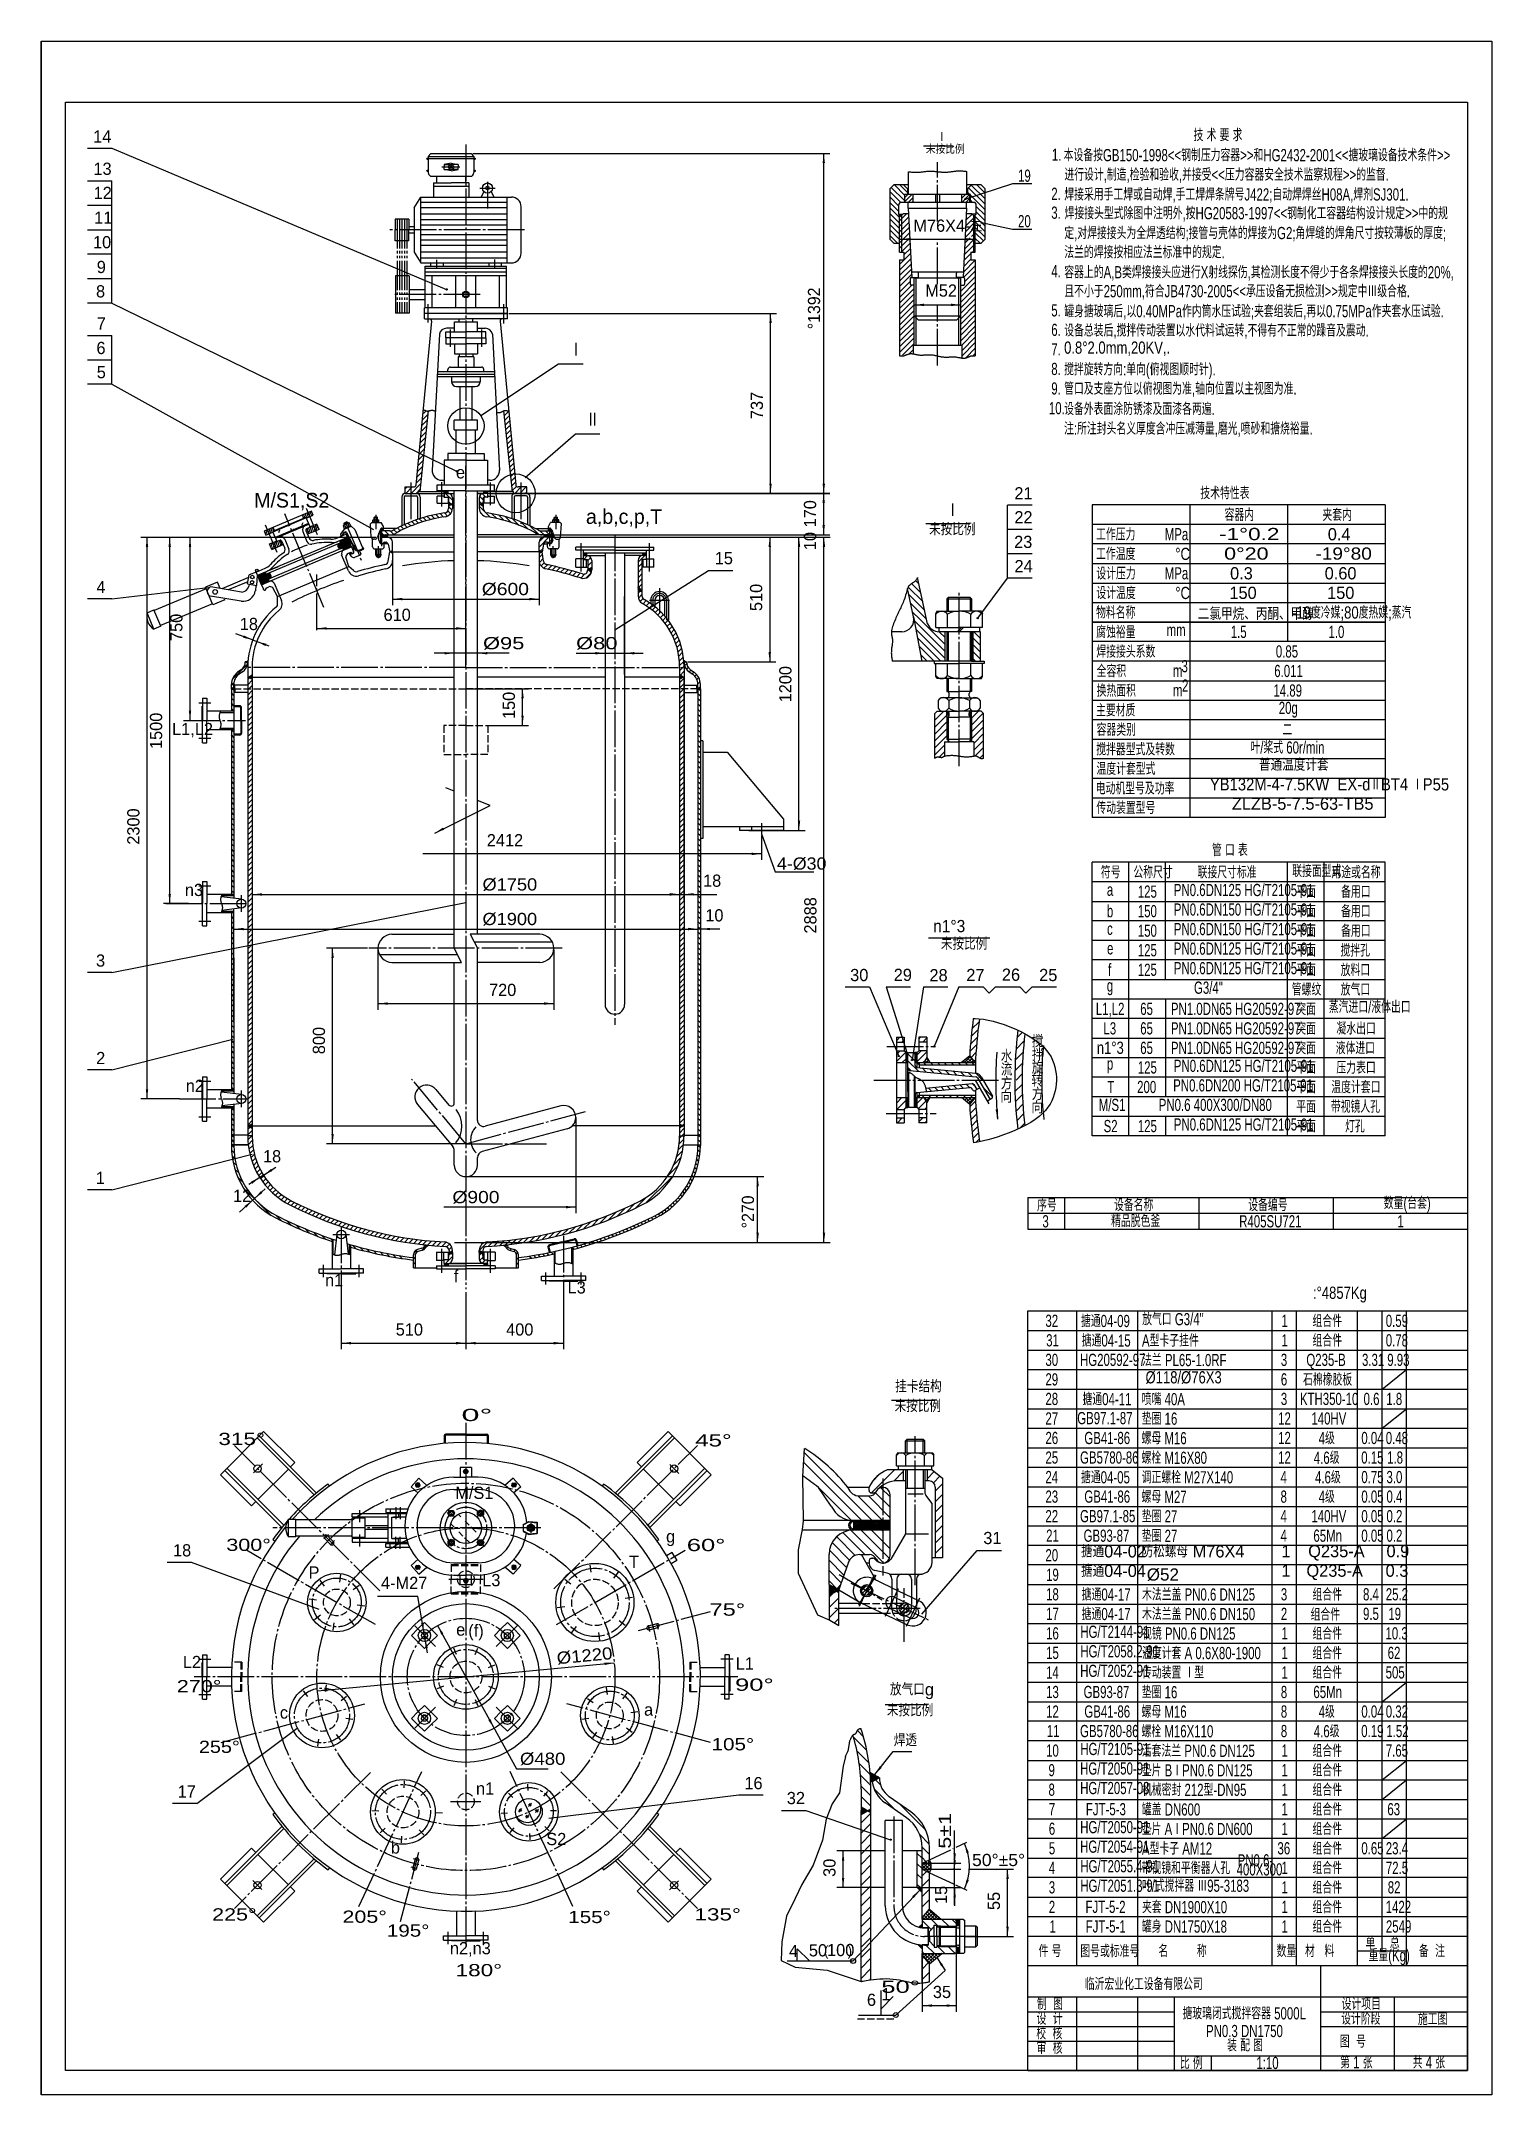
# Model space of a CAD drawing. Extents: x -917 to 561, y -220 to 621.
# Drawn here: x -33 to 561, y -220 to 621 of the extents above; entities outside this region: 1.
import ezdxf

# ---------------------------------------------------------------- set-up
doc = ezdxf.new("R2010")
doc.units = 0
for name, pattern in [('BORDER', [17, 12, -1, 1, -1, 1, -1]), ('DASHDOT', [18, 15, -1, 1, -1]), ('DASHED', [4, 3, -1])]:
    doc.linetypes.add(name, pattern=pattern)
doc.layers.get('0').update_dxf_attribs({"linetype": 'CONTINUOUS'})
for name, color, linetype in [('1', 7, 'CONTINUOUS'), ('2', 94, 'DASHDOT'), ('3', 2, 'DASHED'), ('4', 1, 'CONTINUOUS'), ('5', 214, 'CONTINUOUS'), ('6', 7, 'BORDER'), ('70', 8, 'CONTINUOUS'), ('8', 7, 'CONTINUOUS'), ('85', 7, 'CONTINUOUS')]:
    doc.layers.add(name, color=color, linetype=linetype)
doc.styles.get("Standard").update_dxf_attribs({"font": 'isocp.shx', "width": 0.707, "bigfont": 'hztxt.shx'})
doc.styles.add('STYLE1', font='cadt_en.shx', dxfattribs={"width": 0.799282, "bigfont": 'cadt_hz.shx'})
doc.styles.add('STYLE10', font='cadt_en.shx', dxfattribs={"width": 1.320397, "bigfont": 'cadt_hz.shx'})
doc.styles.add('STYLE11', font='cadt_en.shx', dxfattribs={"width": 1.565508, "bigfont": 'cadt_hz.shx'})
doc.styles.add('STYLE12', font='cadt_en.shx', dxfattribs={"width": 1.378259, "bigfont": 'cadt_hz.shx'})
doc.styles.add('STYLE13', font='cadt_en.shx', dxfattribs={"width": 1.259578, "bigfont": 'cadt_hz.shx'})
doc.styles.add('STYLE14', font='cadt_en.shx', dxfattribs={"width": 1.090023, "bigfont": 'cadt_hz.shx'})
doc.styles.add('STYLE15', font='cadt_en.shx', dxfattribs={"width": 1.474113, "bigfont": 'cadt_hz.shx'})
doc.styles.add('STYLE16', font='cadt_en.shx', dxfattribs={"width": 1.380195, "bigfont": 'cadt_hz.shx'})
doc.styles.add('STYLE17', font='cadt_en.shx', dxfattribs={"width": 1.316448, "bigfont": 'cadt_hz.shx'})
doc.styles.add('STYLE18', font='cadt_en.shx', dxfattribs={"width": 1.37398, "bigfont": 'cadt_hz.shx'})
doc.styles.add('STYLE2', font='cadt_en.shx', dxfattribs={"width": 1.320397, "bigfont": 'cadt_hz.shx'})
doc.styles.add('STYLE22', font='cadt_en.shx', dxfattribs={"width": 1.565508, "bigfont": 'cadt_hz.shx'})
doc.styles.add('STYLE23', font='cadt_en.shx', dxfattribs={"width": 0.94961, "bigfont": 'cadt_hz.shx'})
doc.styles.add('STYLE24', font='cadt_en.shx', dxfattribs={"width": 1.339334, "bigfont": 'cadt_hz.shx'})
doc.styles.add('STYLE25', font='cadt_en.shx', dxfattribs={"width": 1.180206, "bigfont": 'cadt_hz.shx'})
doc.styles.add('STYLE26', font='cadt_en.shx', dxfattribs={"width": 1.341325, "bigfont": 'cadt_hz.shx'})
doc.styles.add('STYLE27', font='cadt_en.shx', dxfattribs={"width": 1.114043, "bigfont": 'cadt_hz.shx'})
doc.styles.add('STYLE28', font='cadt_en.shx', dxfattribs={"width": 1.115263, "bigfont": 'cadt_hz.shx'})
doc.styles.add('STYLE29', font='cadt_en.shx', dxfattribs={"width": 1.178674, "bigfont": 'cadt_hz.shx'})
doc.styles.add('STYLE3', font='cadt_en.shx', dxfattribs={"width": 1.316448, "bigfont": 'cadt_hz.shx'})
doc.styles.add('STYLE30', font='cadt_en.shx', dxfattribs={"width": 0.971372, "bigfont": 'cadt_hz.shx'})
doc.styles.add('STYLE31', font='cadt_en.shx', dxfattribs={"width": 1.138325, "bigfont": 'cadt_hz.shx'})
doc.styles.add('STYLE32', font='cadt_en.shx', dxfattribs={"width": 1.137986, "bigfont": 'cadt_hz.shx'})
doc.styles.add('STYLE33', font='cadt_en.shx', dxfattribs={"width": 0.9717, "bigfont": 'cadt_hz.shx'})
doc.styles.add('STYLE35', font='cadt_en.shx', dxfattribs={"width": 1.168867, "bigfont": 'cadt_hz.shx'})
doc.styles.add('STYLE36', font='cadt_en.shx', dxfattribs={"width": 1.315585, "bigfont": 'cadt_hz.shx'})
doc.styles.add('STYLE37', font='cadt_en.shx', dxfattribs={"width": 1.319444, "bigfont": 'cadt_hz.shx'})
doc.styles.add('STYLE38', font='cadt_en.shx', dxfattribs={"width": 1.076207, "bigfont": 'cadt_hz.shx'})
doc.styles.add('STYLE4', font='cadt_en.shx', dxfattribs={"width": 1.213584, "bigfont": 'cadt_hz.shx'})
doc.styles.add('STYLE40', font='cadt_en.shx', dxfattribs={"width": 1.043885, "bigfont": 'cadt_hz.shx'})
doc.styles.add('STYLE5', font='cadt_en.shx', dxfattribs={"width": 1.261579, "bigfont": 'cadt_hz.shx'})
doc.styles.add('STYLE6', font='cadt_en.shx', dxfattribs={"width": 1.565508, "bigfont": 'cadt_hz.shx'})
doc.styles.add('STYLE7', font='cadt_en.shx', dxfattribs={"width": 1.439846, "bigfont": 'cadt_hz.shx'})
doc.styles.add('STYLE8', font='cadt_en.shx', dxfattribs={"width": 1.981314, "bigfont": 'cadt_hz.shx'})
doc.styles.add('STYLE9', font='cadt_en.shx', dxfattribs={"width": 1.261579, "bigfont": 'cadt_hz.shx'})
doc.dimstyles.get("Standard").update_dxf_attribs({"dimtxt": 3.5, "dimasz": 4, "dimexe": 2, "dimexo": 0, "dimgap": 1, "dimtad": 1, "dimtoh": 1, "dimdec": 4, "dimzin": 0, "dimtxsty": 'STANDARD', "dimcen": 0, "dimazin": 3, "dimtfac": 1, "dimtdec": 4, "dimtmove": 0, "dimatfit": 3, "dimtolj": 1, "dimtzin": 0})

msp = doc.modelspace()

# ---------------------------------------------------------------- texts
at = {"style": 'STYLE1'}
for s, height, p in [('14', 5, (-11.44965, 579.25397)), ('未按比例', 3.312645, (329.47452, 574.7224)), ('13', 5, (-11.32665, 566.05368)), ('12', 5, (-11.26565, 556.15168)), ('11', 5, (-11.01865, 546.00368)), ('10', 5, (-11.51165, 535.97868)), ('9', 5, (-9.97365, 525.83068)), ('8', 5, (-10.28065, 515.86768)), ('7', 5, (-9.97365, 502.69582)), ('6', 5, (-10.09665, 492.67082)), ('5', 5, (-9.97365, 482.76882)), ('e', 5, (137.09644, 441.74222)), ('21', 5, (365.71033, 433.1569)), ('M/S1,S2', 6, (54.47905, 429.8196)), ('a,b,c,p,T', 6, (190.30105, 423.1303)), ('未按比例', 5, (330.79813, 418.44286)), ('22', 5, (365.71033, 423.3479)), ('0.4', 5, (494.02914, 416.40847)), ('23', 5, (365.61933, 413.2659)), ('15', 5, (243.04004, 406.6006)), ('24', 5, (365.77503, 403.33854)), ('0.3', 5, (454.02914, 400.40847)), ('0.60', 5, (492.76396, 400.40847)), ('4', 5, (-10.09665, 394.77679)), ('150', 5, (453.75571, 392.40847)), ('150', 5, (493.75571, 392.40847)), ('二氯甲烷、丙酮、甲醇', 5, (440.81526, 383.79067)), ('18', 5, (48.58411, 379.66048)), ('18', 5, (-917.30766, 343.22283)), ('L1,L2', 5, (20.88121, 336.62476)), ('n3', 5, (26.10228, 270.75272)), ('未按比例', 5, (335.6136, 248.70589)), ('3', 5, (-10.28065, 241.83567)), ('2', 5, (-10.21965, 201.90348)), ('n2', 5, (26.46816, 190.55794)), ('18', 5, (58.07219, 161.69113)), ('1', 5, (-10.37461, 152.82508)), ('12', 5, (45.79219, 145.48613)), ('f', 5, (136.228, 112.55362)), ('n1', 5, (83.52445, 110.93562)), ('L3', 5, (182.797, 107.99821)), ('未按比例', 5, (316.68539, 59.41127)), ('M/S1', 5, (136.79557, 23.8732)), ('g', 5, (223.11033, 6.0632)), ('18', 5, (21.24991, 0.34213)), ('T', 5, (207.96087, -4.38995)), ('P', 5, (76.72508, -8.7428)), ('L3', 5, (147.853, -11.86666)), ('e', 5, (137.18109, -32.1213)), ('(f)', 5, (142.14609, -32.5493)), ('L2', 5, (25.26909, -45.3953)), ('L1', 5, (251.64009, -45.9993)), ('c', 5, (64.98483, -66.07764)), ('a', 5, (214.09514, -64.88491)), ('未按比例', 5, (313.51383, -65.16172)), ('焊透', 5, (316.35069, -77.41274)), ('n1', 5, (145.297, -97.19581)), ('16', 5, (255.18031, -94.99056)), ('17', 5, (23.15881, -98.40163)), ('b', 5, (110.44376, -121.34182)), ('S2', 5, (174.06709, -117.8813)), ('n2,n3', 5, (134.6185, -162.5874)), ('6', 5, (305.35324, -183.72851))]:
    msp.add_text(s, height=height, dxfattribs=at).set_placement(p)
for s, width, p in [('技 术 要 求', 0.7, (439.07481, 579.8438)), ('1.', 0.7, (381.09847, 571.80443)), ('本设备按GB150-1998<<钢制压力容器>>和HG2432-2001<<搪玻璃设备技术条件>>', 0.7, (385.89395, 571.62993)), ('19', 0.7, (367.2148, 563.21535)), ('进行设计,制造,检验和验收,并接受<<压力容器安全技术监察规程>>的监督.', 0.7, (386.17995, 563.65193)), ('2.', 0.7, (380.82503, 555.80443)), ('焊接采用手工焊或自动焊,手工焊焊条牌号J422;自动焊焊丝H08A,焊剂SJ301.', 0.7, (386.15695, 555.53793)), ('20', 0.7, (367.2148, 544.58871)), ('3.', 0.7, (380.82503, 548.07467)), ('焊接接头型式除图中注明外,按HG20583-1997<<钢制化工容器结构设计规定>>中的规', 0.7, (386.26795, 547.86717)), ('定,对焊接接头为全焊透结构;接管与壳体的焊接为G2;角焊缝的焊角尺寸按较薄板的厚度;', 0.7, (386.15495, 539.72417)), ('法兰的焊接按相应法兰标准中的规定.', 0.7, (386.15495, 531.88617)), ('4.', 0.7, (380.82503, 524.07467)), ('容器上的A,B类焊接接头应进行X射线探伤,其检测长度不得少于各条焊接接头长度的20%,', 0.7, (386.15495, 523.68717)), ('且不小于250mm,符合JB4730-2005<<承压设备无损检测>>规定中Ⅲ级合格.', 0.7, (386.16295, 515.91717)), ('5.', 0.7, (380.82503, 508.07467)), ('罐身搪玻璃后,以0.40MPa作内筒水压试验;夹套组装后,再以0.75MPa作夹套水压试验.', 0.7, (386.14695, 507.72917)), ('6.', 0.7, (380.82503, 500.08632)), ('设备总装后,搅拌传动装置以水代料试运转,不得有不正常的躁音及震动.', 0.7, (386.12395, 499.83782)), ('7.', 0.7, (380.82503, 492.08632)), ('8.', 0.7, (380.82503, 484.08632)), ('搅拌旋转方向:单向(俯视图顺时针).', 0.7, (386.07095, 483.93482)), ('9.', 0.7, (380.82503, 476.08632)), ('管口及支座方位以俯视图为准,轴向位置以主视图为准.', 0.7, (386.08195, 476.02282)), ('10.', 0.7, (379.85195, 468.01585)), ('设备外表面涂防锈漆及面漆各两遍.', 0.7, (386.08195, 467.71782)), ('注:所注封头名义厚度含冲压减薄量,磨光,喷砂和搪烧裕量.', 0.7, (386.0551, 459.67027)), ('技术特性表', 0.7, (441.85308, 433.2271)), ('容器内', 0.7, (451.76569, 424.34113)), ('夹套内', 0.7, (491.83894, 424.3216)), ('工作压力', 0.7, (399.17038, 416.34113)), ('MPa', 0.7, (427.27658, 416.40847)), ('工作温度', 0.7, (399.17038, 408.34113)), ('设计压力', 0.7, (399.28757, 400.3216)), ('MPa', 0.7, (427.27658, 400.40847)), ('设计温度', 0.7, (399.28757, 392.34113)), ('物料名称', 0.7, (399.17038, 384.34113)), ('-19度冷媒;80度热媒;蒸汽', 0.803261, (479.40695, 384.34113)), ('腐蚀裕量', 0.7, (399.22898, 376.3216)), ('mm', 0.7, (428.02959, 377.18972)), ('1.5', 0.7, (454.30258, 376.40847)), ('1.0', 0.7, (494.30258, 376.40847)), ('焊接接头系数', 0.7, (399.28757, 368.34113)), ('0.85', 0.7, (472.76396, 368.40847)), ('全容积', 0.7, (399.40476, 360.34113)), ('m', 0.7, (430.62042, 360.49272)), ('3', 0.7, (434.14153, 362.36997)), ('6.011', 0.7, (472.11402, 360.40847)), ('换热面积', 0.7, (399.40476, 352.34113)), ('m', 0.7, (430.62042, 352.49272)), ('2', 0.7, (434.36253, 354.41897)), ('14.89', 0.7, (471.77222, 352.40847)), ('主要材质', 0.7, (399.14109, 344.30207)), ('20g', 0.7, (473.95246, 345.28756)), ('容器类别', 0.7, (399.40476, 336.34113)), ('二', 0.7, (475.49089, 336.39972)), ('搅拌器型式及转数', 0.7, (399.22898, 328.34113)), ('叶/桨式 60r/min', 0.7, (462.36542, 329.07137)), ('温度计套型式', 0.7, (399.31687, 320.34113)), ('电动机型号及功率', 0.7, (399.0239, 312.34113)), ('传动装置型号', 0.7, (399.28757, 304.36066)), ('管 口 表', 0.7, (446.59755, 287.06653)), ('符号', 0.7, (401.12097, 277.97088)), ('公称尺寸', 0.7, (414.44033, 277.99041)), ('联接尺寸标准', 0.7, (440.73112, 277.97088)), ('联接面型式', 0.7, (479.46633, 278.50438)), ('用途或名称', 0.7, (495.5112, 277.99041)), ('a', 0.7, (403.58098, 270.83901)), ('125', 0.7, (416.25571, 270.05776)), ('PN0.6DN125 HG/T2105-91', 0.7, (430.99547, 270.72066)), ('平面', 0.7, (481.12097, 269.97088)), ('备用口', 0.7, (499.47077, 269.99041)), ('b', 0.7, (403.58098, 262.05776)), ('150', 0.7, (416.25571, 262.05776)), ('PN0.6DN150 HG/T2105-91', 0.7, (430.99547, 262.72066)), ('平面', 0.7, (481.12097, 261.97088)), ('备用口', 0.7, (499.47077, 261.99041)), ('c', 0.7, (403.64934, 254.83901)), ('150', 0.7, (416.25571, 254.05776)), ('PN0.6DN150 HG/T2105-91', 0.7, (430.99547, 254.72066)), ('平面', 0.7, (481.12097, 253.97088)), ('备用口', 0.7, (499.47077, 253.99041)), ('e', 0.7, (403.64934, 246.83901)), ('125', 0.7, (416.25571, 246.05776)), ('PN0.6DN125 HG/T2105-91', 0.7, (430.99547, 246.72066)), ('PN0.6DN125 HG/T2105-91', 0.7, (430.99547, 238.72066)), ('平面', 0.7, (481.12097, 245.97088)), ('搅拌孔', 0.7, (499.2071, 245.95135)), ('g', 0.7, (403.58098, 231.62026)), ('f', 0.7, (404.0595, 238.05776)), ('125', 0.7, (416.25571, 238.05776)), ('G3/4"', 0.7, (439.25582, 230.72066)), ('管螺纹', 0.7, (479.30964, 229.97088)), ('平面', 0.7, (481.12097, 237.97088)), ('放料口', 0.7, (499.30964, 237.97088)), ('放气口', 0.7, (499.32429, 229.97088)), ('L1,L2', 0.7, (399.06715, 222.05776)), ('65', 0.7, (417.24745, 222.05776)), ('PN1.0DN65 HG20592-97', 0.7, (429.80506, 222.05776)), ('突面', 0.7, (481.13562, 221.95135)), ('蒸汽进口/液体出口', 0.7, (494.46101, 222.80826)), ('L3', 0.7, (402.17909, 214.05776)), ('65', 0.7, (417.24745, 214.05776)), ('PN1.0DN65 HG20592-97', 0.7, (429.80966, 214.05776)), ('突面', 0.7, (481.13562, 213.95135)), ('凝水出口', 0.7, (497.57155, 213.99041)), ('65', 0.7, (417.24745, 206.05776)), ('PN1.0DN65 HG20592-97', 0.7, (429.80966, 206.05776)), ('突面', 0.7, (481.13562, 205.95135)), ('液体进口', 0.7, (497.27859, 205.97088)), ('p', 0.7, (403.58098, 199.62026)), ('125', 0.7, (416.25571, 198.05776)), ('PN0.6DN125 HG/T2105-91', 0.7, (430.99547, 198.72066)), ('平面', 0.7, (481.12097, 197.97088)), ('压力表口', 0.7, (497.55691, 197.97088)), ('T', 0.7, (403.78606, 190.05776)), ('200', 0.7, (415.98227, 190.05776)), ('PN0.6DN200 HG/T2105-91', 0.7, (430.73707, 190.72066)), ('平面', 0.7, (481.12097, 189.97088)), ('温度计套口', 0.7, (495.48191, 189.99041)), ('M/S1', 0.7, (400.25986, 182.72066)), ('PN0.6 400X300/DN80', 0.7, (424.8251, 182.72066)), ('平面', 0.7, (481.12097, 181.97088)), ('带视镜人孔', 0.7, (495.27683, 181.99041)), ('S2', 0.7, (402.24745, 174.05776)), ('125', 0.7, (416.25571, 174.05776)), ('PN0.6DN125 HG/T2105-91', 0.7, (430.99547, 174.72066)), ('平面', 0.7, (481.12097, 173.97088)), ('灯孔', 0.7, (501.12097, 173.97088)), ('序号', 0.7, (375.01371, 141.63415)), ('设备名称', 0.7, (406.52138, 141.70952)), ('设备编号', 0.7, (461.4542, 141.70952)), ('数量(台套)', 0.7, (516.94841, 142.57182)), ('3', 0.7, (377.19128, 135.06399)), ('精品脱色釜', 0.7, (405.31121, 135.19161)), ('R405SU721', 0.7, (457.75503, 135.06399)), ('1', 0.7, (522.52186, 135.06399)), ('32', 0.7, (378.4261, 94.32891)), ('搪通04-09', 0.7, (392.99552, 94.24204)), ('放气口 G3/4"', 0.7, (418.03243, 94.99181)), ('1', 0.7, (475.08076, 94.32891)), ('组合件', 0.7, (487.79476, 94.24204)), ('0.59', 0.7, (517.76836, 94.32891)), ('31', 0.7, (378.73372, 86.32891)), ('搪通04-15', 0.7, (393.30509, 86.24204)), ('A型卡子挂件', 0.7, (417.95564, 86.24204)), ('1', 0.7, (475.08076, 86.32891)), ('组合件', 0.7, (487.79476, 86.24204)), ('0.78', 0.7, (517.76836, 86.32891)), ('30', 0.7, (378.4261, 78.32891)), ('HG20592-97', 0.7, (392.58376, 78.32891)), ('法兰 PL65-1.0RF', 0.7, (417.99482, 78.24204)), ('3', 0.7, (474.8065, 78.32891)), ('石棉橡胶板', 0.7, (483.89677, 70.26157)), ('Q235-B', 0.7, (485.25899, 78.32891)), ('3.31', 0.7, (508.03988, 78.32891)), ('9.93', 0.7, (518.37275, 78.32891)), ('挂卡结构', 1.003, (316.90886, 67.45262)), ('29', 0.7, (378.4261, 70.32891)), ('28', 0.7, (378.4261, 62.32891)), ('搪通04-11', 0.7, (393.6122, 62.24204)), ('喷嘴 40A', 0.7, (417.87728, 62.24204)), ('3', 0.7, (474.8065, 62.32891)), ('6', 0.7, (474.8065, 70.32891)), ('KTH350-10', 0.7, (482.61282, 62.32891)), ('0.6', 0.7, (508.69159, 62.32891)), ('1.8', 0.7, (517.98123, 62.32891)), ('27', 0.7, (378.4261, 54.32891)), ('GB97.1-87', 0.7, (391.45408, 54.4651)), ('垫圈 16', 0.7, (417.87728, 54.24204)), ('12', 0.7, (473.69954, 54.32891)), ('140HV', 0.7, (487.31646, 54.32891)), ('26', 0.7, (378.4261, 46.32891)), ('GB41-86', 0.7, (394.36712, 46.32891)), ('螺母 M16', 0.7, (417.78912, 46.26157)), ('12', 0.7, (473.69954, 46.32891)), ('4级', 0.7, (490.29644, 46.24641)), ('0.04', 0.7, (507.76836, 46.32891)), ('0.48', 0.7, (517.76836, 46.32891)), ('25', 0.7, (378.4261, 38.32891)), ('GB5780-86', 0.7, (392.61349, 38.32891)), ('螺栓 M16X80', 0.7, (417.78912, 38.24204)), ('12', 0.7, (473.69954, 38.32891)), ('4.6级', 0.7, (488.30701, 38.24641)), ('0.15', 0.7, (507.72463, 38.32891)), ('1.8', 0.7, (518.331, 38.32891)), ('24', 0.7, (378.4261, 30.32891)), ('搪通04-05', 0.7, (392.99564, 30.24204)), ('调正螺栓 M27X140', 0.7, (417.84789, 30.24204)), ('4', 0.7, (474.69128, 30.32891)), ('4.6级', 0.7, (488.80633, 30.24641)), ('0.75', 0.7, (507.76899, 30.32891)), ('3.0', 0.7, (518.05675, 30.32891)), ('23', 0.7, (378.4261, 22.32891)), ('GB41-86', 0.7, (394.36712, 22.32891)), ('螺母 M27', 0.7, (417.78912, 22.26157)), ('8', 0.7, (474.69128, 22.32891)), ('4级', 0.7, (490.29644, 22.24641)), ('0.05', 0.7, (507.76836, 22.32891)), ('0.4', 0.7, (518.05675, 22.32891)), ('22', 0.7, (378.4261, 14.32891)), ('GB97.1-85', 0.7, (392.61431, 14.32891)), ('垫圈 27', 0.7, (417.87728, 14.24204)), ('4', 0.7, (474.69128, 14.32891)), ('140HV', 0.7, (487.31646, 14.32891)), ('0.05', 0.7, (507.76836, 14.32891)), ('0.2', 0.7, (518.05675, 14.32891)), ('31', 1.003, (352.9842, 5.3775)), ('21', 0.7, (378.73372, 6.32891)), ('GB93-87', 0.7, (394.05858, 6.32891)), ('垫圈 27', 0.7, (417.87728, 6.24204)), ('4', 0.7, (474.69128, 6.32891)), ('65Mn', 0.7, (488.13976, 6.32891)), ('0.05', 0.7, (507.76836, 6.32891)), ('0.2', 0.7, (518.05675, 6.32891)), ('20', 0.7, (378.4261, -1.67109)), ('19', 0.7, (378.69954, -9.67109)), ('18', 0.7, (378.69954, -17.67109)), ('搪通04-17', 0.7, (393.2833, -17.75796)), ('木法兰盖 PN0.6 DN125', 0.7, (417.99482, -17.75796)), ('3', 0.7, (474.8065, -17.67109)), ('组合件', 0.7, (487.79476, -17.75796)), ('8.4', 0.7, (508.45584, -17.67109)), ('25.2', 0.7, (517.76861, -17.67109)), ('17', 0.7, (378.69954, -25.67109)), ('搪通04-17', 0.7, (393.2833, -25.75796)), ('木法兰盖 PN0.6 DN150', 0.7, (417.99482, -25.75796)), ('2', 0.7, (474.8065, -25.67109)), ('组合件', 0.7, (486.99376, -25.93896)), ('9.5', 0.7, (508.45584, -25.67109)), ('19', 0.7, (518.81382, -25.67109)), ('16', 0.7, (378.69954, -33.67109)), ('HG/T2144-91', 0.7, (392.70341, -33.00819)), ('视镜 PN0.6 DN125', 0.7, (417.99482, -33.75796)), ('1', 0.7, (475.08076, -33.67109)), ('组合件', 0.7, (487.79476, -33.75796)), ('10.3', 0.7, (517.6555, -33.67109)), ('15', 0.7, (378.69954, -41.67109)), ('HG/T2058.2-91', 0.7, (392.71265, -41.00819)), ('温度计套 A 0.6X80-1900', 0.7, (418.00624, -41.73843)), ('1', 0.7, (475.08076, -41.67109)), ('组合件', 0.7, (487.79476, -41.75796)), ('62', 0.7, (518.55577, -41.67109)), ('14', 0.7, (378.69954, -49.67109)), ('HG/T2052-91', 0.7, (392.67623, -49.00819)), ('传动装置 Ⅰ型', 0.7, (417.96543, -49.7189)), ('1', 0.7, (475.08076, -49.67109)), ('组合件', 0.7, (487.79476, -49.75796)), ('505', 0.7, (517.72389, -49.67109)), ('13', 0.7, (378.69954, -57.67109)), ('GB93-87', 0.7, (394.05858, -57.67109)), ('垫圈 16', 0.7, (417.87728, -57.75796)), ('8', 0.7, (474.8065, -57.67109)), ('65Mn', 0.7, (488.13976, -57.67109)), ('12', 0.7, (378.69954, -65.67109)), ('GB41-86', 0.7, (394.36712, -65.67109)), ('螺母 M16', 0.7, (417.78912, -65.73843)), ('8', 0.7, (474.8065, -65.67109)), ('4级', 0.7, (490.29644, -65.75359)), ('0.04', 0.7, (507.76836, -65.67109)), ('0.32', 0.7, (517.76836, -65.67109)), ('11', 0.7, (379.00715, -73.67109)), ('GB5780-86', 0.7, (392.61318, -73.67109)), ('螺栓 M16X110', 0.7, (417.78912, -73.75796)), ('8', 0.7, (474.8065, -73.67109)), ('4.6级', 0.7, (488.30701, -73.75359)), ('0.19', 0.7, (507.72463, -73.67109)), ('1.52', 0.7, (517.99913, -73.67109)), ('10', 0.7, (378.69954, -81.67109)), ('HG/T2050-91', 0.7, (392.65401, -89.00819)), ('HG/T2105-91', 0.7, (392.70341, -81.00819)), ('活套法兰 PN0.6 DN125', 0.7, (417.87728, -81.75796)), ('1', 0.7, (475.08076, -81.67109)), ('组合件', 0.7, (487.79476, -81.75796)), ('7.65', 0.7, (517.76837, -81.67109)), ('9', 0.7, (379.69128, -89.67109)), ('HG/T2057-03', 0.7, (392.65889, -97.00819)), ('垫片 BⅠPN0.6 DN125', 0.7, (417.87728, -89.75796)), ('机械密封 212型-DN95', 0.7, (417.96543, -97.75796)), ('1', 0.7, (475.08076, -89.67109)), ('组合件', 0.7, (487.79476, -89.75796)), ('组合件', 0.7, (487.79476, -97.75796)), ('8', 0.7, (379.69128, -97.67109)), ('7', 0.7, (379.8065, -105.67109)), ('FJT-5-3', 0.7, (394.98529, -105.67109)), ('罐盖 DN600', 0.7, (417.90666, -105.7775)), ('1', 0.7, (475.08076, -97.67109)), ('1', 0.7, (475.08076, -105.67109)), ('组合件', 0.7, (487.79476, -105.75796)), ('63', 0.7, (518.4261, -105.67109)), ('6', 0.7, (379.8065, -113.67109)), ('HG/T2050-91', 0.7, (392.67623, -113.00819)), ('垫片 AⅠPN0.6 DN600', 0.7, (417.87728, -113.75796)), ('1', 0.7, (475.08076, -113.67109)), ('组合件', 0.7, (487.79476, -113.75796)), ('5', 0.7, (379.8065, -121.67109)), ('HG/T2054-91', 0.7, (392.65401, -121.00819)), ('A型卡子 AM12', 0.7, (417.95564, -121.75796)), ('36', 0.7, (473.4261, -121.67109)), ('组合件', 0.7, (487.79476, -121.75796)), ('0.65', 0.7, (507.76836, -121.67109)), ('23.4', 0.7, (517.76993, -121.67109)), ('4', 0.7, (379.8065, -129.67109)), ('HG/T2055.4-91', 0.7, (392.70489, -129.00819)), ('带视镜和平衡器人孔', 0.7, (417.81851, -129.73843)), ('400X300', 0.7, (456.69615, -130.31059)), ('PN0.6-', 0.7, (457.12598, -126.60581)), ('1', 0.7, (475.08076, -129.67109)), ('组合件', 0.7, (487.79476, -129.75796)), ('72.5', 0.7, (517.80677, -129.67109)), ('3', 0.7, (379.8065, -137.67109)), ('HG/T2051.3-91', 0.7, (392.69281, -137.00819)), ('叶/式搅拌器 Ⅲ95-3183', 0.7, (417.90901, -137.00819)), ('1', 0.7, (475.08076, -137.67109)), ('组合件', 0.7, (487.79476, -137.75796)), ('82', 0.7, (518.58026, -137.67109)), ('2', 0.7, (379.8065, -145.67109)), ('FJT-5-2', 0.7, (394.85294, -145.67109)), ('夹套 DN1900X10', 0.7, (417.96543, -145.75796)), ('1', 0.7, (475.08076, -145.67109)), ('组合件', 0.7, (487.79476, -145.75796)), ('1422', 0.7, (517.74081, -145.67109)), ('1', 0.7, (380.08076, -153.67109)), ('FJT-5-1', 0.7, (394.91373, -153.67109)), ('罐身 DN1750X18', 0.7, (417.90666, -153.73843)), ('1', 0.7, (475.08076, -153.67109)), ('组合件', 0.7, (487.79476, -153.75796)), ('2549', 0.7, (517.83034, -153.67109)), ('件 号', 0.7, (375.62429, -163.75796)), ('图号或标准号', 0.7, (392.71349, -163.7775)), ('名         称', 0.7, (424.69231, -163.73843)), ('数量', 0.7, (473.04798, -163.73843)), ('材   料', 0.7, (484.72967, -163.75796)), ('单', 0.7, (509.45489, -160.34426)), ('总', 0.7, (519.44249, -160.34426)), ('备  注', 0.7, (531.36106, -163.73843)), ('重量(Kg)', 0.7, (510.73115, -165.49476)), ('临沂宏业化工设备有限公司', 0.7, (394.53946, -177.26637)), ('制  图', 0.7, (374.9576, -185.41383)), ('搪玻璃闭式搅拌容器 5000L', 0.7, (434.54431, -189.2524)), ('设计项目', 0.7, (499.70147, -185.41383)), ('校  核', 0.7, (374.69913, -197.45064)), ('设  计', 0.7, (374.81788, -191.41383)), ('PN0.3 DN1750', 0.7, (444.17115, -196.50159)), ('设计阶段', 0.7, (499.51094, -191.41383)), ('施工图', 0.7, (530.94563, -191.56867)), ('审  核', 0.7, (374.79248, -203.41383)), ('装 配 图', 0.7, (452.81315, -202.33859)), ('图  号', 0.7, (498.9636, -200.79703)), ('比 例', 0.7, (433.50188, -209.56253)), ('1:10', 0.7, (464.79574, -209.57099)), ('第 1 张', 0.7, (499.11482, -209.34426)), ('共 4 张', 0.7, (528.80311, -209.34486))]:
    msp.add_text(s, height=5, dxfattribs=dict(at, width=width)).set_placement(p)
msp.add_text('10', height=5, rotation=90, dxfattribs=at).set_placement((284.55334, 412.36461))
at = {"char_height": 5, "attachment_point": 7}
for s, insert, style in [('0.8%%d2.0mm,20KV,.', (386.08195, 491.88082), 'STYLE1'), ('-1%%d0.2', (449.50216, 416.40847), 'STYLE16'), ('%%dC', (431.59549, 408.27389), 'STYLE1'), ('0%%d20', (451.58818, 408.40847), 'STYLE36'), ('-19%%d80', (488.95529, 408.40847), 'STYLE35'), ('%%dC', (431.59549, 392.27389), 'STYLE1'), ('4-%%c30', (268.50204, 281.35872), 'STYLE14'), ('n1%%d3', (399.46416, 206.05776), 'STYLE1'), (':%%d4857Kg', (487.97446, 104.28814), 'STYLE1'), (' %%c118/%%c76X3', (417.9337, 70.99181), 'STYLE1'), ('315%%d', (39.8114, 45.8701), 'STYLE16'), ('45%%d', (235.04997, 45.28027), 'STYLE15'), ('75%%d', (240.93294, -24.00524), 'STYLE7'), ('255%%d', (31.83158, -80.20334), 'STYLE4'), ('105%%d', (241.74291, -79.14894), 'STYLE5'), ('225%%d', (37.26679, -148.82615), 'STYLE17'), ('205%%d', (90.61343, -149.7551), 'STYLE3'), ('195%%d', (108.81858, -155.45034), 'STYLE13'), ('155%%d', (183.06171, -149.87188), 'STYLE9'), ('135%%d', (234.7572, -148.81307), 'STYLE18')]:
    msp.add_mtext(s, dxfattribs=dict(at, insert=insert, style=style))
at = {"layer": '1', "style": 'STYLE1'}
for s, p in [('Ⅰ', (183.36778, 491.46945)), ('Ⅱ', (190.23979, 462.80816)), ('Ⅰ', (337.63232, 425.744))]:
    msp.add_text(s, height=6, dxfattribs=at).set_placement(p)
at = {"layer": '5', "style": 'STYLE1', "width": 1.003}
for s, height, p in [('30', 5, (298.47572, 235.90698)), ('29', 5, (316.31617, 235.96414)), ('28', 5, (330.94266, 235.83714)), ('27', 5, (346.02637, 235.92214)), ('26', 5, (360.59614, 236.04714)), ('25', 5, (375.84814, 235.92114)), ('搅', 5, (372.84155, 208.78002)), ('水', 5, (360.16303, 202.67554)), ('流', 5, (360.16303, 197.19717)), ('旋', 5, (372.84155, 197.97979)), ('拌', 5, (372.84155, 203.30164)), ('方', 5, (360.16303, 191.56227)), ('转', 5, (372.68503, 192.65794)), ('向', 5, (360.0065, 186.08389)), ('方', 5, (372.84155, 187.17957)), ('向', 5, (372.68503, 181.7012)), ('放气口g', 5, (314.78052, -56.61249)), ('32', 5, (272.53245, -101.10218)), ('4', 5, (273.43821, -163.72218)), ('50', 5, (281.57217, -163.44414)), ('(', 4, (287.78749, -163.16613)), ('100', 5, (289.01018, -163.34225)), (')', 4, (297.46709, -163.16613)), ('1', 5, (311.32558, -181.38364))]:
    msp.add_text(s, height=height, dxfattribs=at).set_placement(p)
at = {"layer": '5', "char_height": 5, "attachment_point": 7}
for s, insert, style in [('n1%%d3', (332.47399, 255.87927), 'STYLE23'), ('0%%d', (139.35425, 55.68931), 'STYLE8'), ('300%%d', (43.05813, 2.51329), 'STYLE2'), ('60%%d', (231.59215, 2.43524), 'STYLE6'), ('270%%d', (22.80581, -55.34462), 'STYLE10'), ('90%%d', (251.35674, -54.75055), 'STYLE11'), ('180%%d', (136.94424, -171.64134), 'STYLE12'), ('50%%d', (311.22486, -178.44456), 'STYLE22')]:
    msp.add_mtext(s, dxfattribs=dict(at, insert=insert, style=style))
at = {"layer": '70', "style": 'STYLE1'}
msp.add_text('Ⅰ', height=3.97517, dxfattribs=at).set_placement((334.00237, 579.55961))

# ---------------------------------------------------------------- blocks, each defined once
blk = doc.blocks.new('*U0')
for p, q in [((175.77, 420.24), (176.09, 420.56)), ((176.1, 420.53), (176.03, 420.59)), ((176.06, 420.7), (176.05, 420.71)), ((176.05, 420.66), (176.07, 420.68)), ((175.63, 420.24), (175.63, 420.25)), ((175.67, 420.24), (175.66, 420.25, 1)), ((175.82, 420.24), (175.77, 420.29)), ((175.96, 420.24), (175.86, 420.34)), ((175.91, 420.24), (176.11, 420.44)), ((176.1, 420.24), (175.93, 420.41)), ((176.13, 420.35), (175.99, 420.49)), ((176.05, 420.24), (176.14, 420.33))]:
    blk.add_line(p, q)
blk = doc.blocks.new('*U1')
for p, q in [((106.21, 420.53), (106.28, 420.59)), ((106.54, 420.24), (106.22, 420.56)), ((106.26, 420.66), (106.24, 420.68, 1)), ((106.25, 420.7), (106.25, 420.71)), ((106.17, 420.35), (106.32, 420.49)), ((106.26, 420.24), (106.17, 420.33)), ((106.4, 420.24), (106.19, 420.44)), ((106.21, 420.24), (106.38, 420.41)), ((106.35, 420.24), (106.45, 420.34)), ((106.49, 420.24), (106.54, 420.29)), ((106.63, 420.24), (106.64, 420.25)), ((106.68, 420.24), (106.67, 420.25))]:
    blk.add_line(p, q)
blk = doc.blocks.new('*U2')
for p, q in [((175.07, 420.85), (175.66, 420.25, 1)), ((175.22, 421.12), (175.93, 420.41)), ((175.52, 421.24), (176.05, 420.71))]:
    blk.add_line(p, q)
blk = doc.blocks.new('*U3')
for p, q in [((106.92, 420.27), (106.28, 420.9, 1)), ((107.16, 420.45), (106.46, 421.15)), ((106.79, 421.24), (107.25, 420.78))]:
    blk.add_line(p, q)
blk = doc.blocks.new('*U4')
for p, q in [((171.15, 412.09), (171.22, 412.16)), ((171.15, 411.81), (171.4, 412.06)), ((171.15, 412.03), (171.76, 411.43)), ((171.15, 411.52), (171.58, 411.95)), ((171.15, 411.24), (171.76, 411.85)), ((171.15, 411.75), (171.58, 411.32)), ((171.15, 411.47), (171.4, 411.22)), ((171.15, 411.18), (171.22, 411.12, 1)), ((171.43, 412.04), (171.94, 411.53)), ((171.44, 411.24), (171.94, 411.75)), ((172.1, 411.66), (172.12, 411.64)), ((172.11, 411.63), (172.12, 411.64))]:
    blk.add_line(p, q)
blk = doc.blocks.new('*U5')
for p, q in [((173.15, 417.77), (174.03, 418.64)), ((173.15, 418.05), (173.74, 418.64)), ((173.15, 418.33), (173.46, 418.64)), ((173.15, 418.62), (173.18, 418.64)), ((174.03, 417.64), (173.15, 418.52)), ((173.75, 417.64), (173.15, 418.24)), ((173.47, 417.64), (173.15, 417.95)), ((173.18, 417.64), (173.15, 417.67, 1)), ((174.31, 417.64), (173.31, 418.64)), ((173.31, 417.64), (174.31, 418.64)), ((173.59, 417.64), (174.59, 418.64)), ((174.6, 417.64), (173.6, 418.64)), ((173.87, 417.64), (174.87, 418.64)), ((174.88, 417.64), (173.88, 418.64)), ((175.16, 417.64), (174.16, 418.64)), ((174.16, 417.64), (175.16, 418.64)), ((174.44, 417.64), (175.44, 418.64)), ((175.45, 417.64), (174.45, 418.64)), ((174.72, 417.64), (175.72, 418.64)), ((175.73, 417.64), (174.73, 418.64)), ((176.01, 417.64), (175.01, 418.64)), ((175.01, 417.64), (176.01, 418.64)), ((176.15, 417.78), (175.29, 418.64)), ((175.29, 417.64), (176.15, 418.5)), ((175.57, 417.64), (176.15, 418.22)), ((176.15, 418.06), (175.58, 418.64)), ((175.85, 417.64), (176.15, 417.94)), ((176.15, 418.35), (175.86, 418.64)), ((176.15, 418.63), (176.14, 418.64)), ((176.14, 417.64), (176.15, 417.66))]:
    blk.add_line(p, q)
blk = doc.blocks.new('*U6')
for p, q in [((111.15, 412.09), (111.08, 412.16, 1)), ((110.21, 411.66), (110.19, 411.64)), ((110.2, 411.63), (110.19, 411.64)), ((110.88, 412.04), (110.37, 411.53)), ((110.87, 411.24), (110.37, 411.75)), ((111.15, 411.24), (110.54, 411.85)), ((111.15, 412.03), (110.55, 411.43)), ((111.15, 411.52), (110.72, 411.95)), ((111.15, 411.75), (110.73, 411.32)), ((111.15, 411.81), (110.9, 412.06)), ((111.15, 411.47), (110.91, 411.22)), ((111.15, 411.18), (111.09, 411.12))]:
    blk.add_line(p, q)
blk = doc.blocks.new('*U7')
for p, q in [((106.15, 418.63), (106.16, 418.64)), ((106.15, 418.35), (106.45, 418.64)), ((106.15, 418.06), (106.73, 418.64)), ((106.15, 417.78), (107.01, 418.64)), ((107.02, 417.64), (106.15, 418.5)), ((106.73, 417.64), (106.15, 418.22)), ((106.45, 417.64), (106.15, 417.94)), ((106.17, 417.64), (106.15, 417.66)), ((106.29, 417.64), (107.29, 418.64)), ((107.3, 417.64), (106.3, 418.64)), ((107.58, 417.64), (106.58, 418.64)), ((106.58, 417.64), (107.58, 418.64)), ((106.86, 417.64), (107.86, 418.64)), ((107.87, 417.64), (106.87, 418.64)), ((107.14, 417.64), (108.14, 418.64)), ((108.15, 417.64), (107.15, 418.64)), ((108.43, 417.64), (107.43, 418.64)), ((107.43, 417.64), (108.43, 418.64)), ((108.71, 417.64), (107.71, 418.64)), ((107.71, 417.64), (108.71, 418.64)), ((107.99, 417.64), (108.99, 418.64)), ((109, 417.64), (108, 418.64)), ((108.27, 417.64), (109.15, 418.52)), ((109.15, 417.77), (108.28, 418.64)), ((109.15, 418.05), (108.56, 418.64)), ((108.56, 417.64), (109.15, 418.24)), ((108.84, 417.64), (109.15, 417.95)), ((109.15, 418.33), (108.85, 418.64)), ((109.12, 417.64), (109.15, 417.67)), ((109.15, 418.62), (109.13, 418.64, 1))]:
    blk.add_line(p, q)
blk = doc.blocks.new('*U8')
for p, q in [((52.18, 360.41), (52.15, 360.38)), ((52.43, 360.22), (52.22, 360.43)), ((52.85, 360.8), (52.33, 360.28)), ((53.1, 359.84), (52.4, 360.54)), ((53.52, 361.19), (52.51, 360.18)), ((53.65, 359.56), (52.58, 360.64)), ((53.65, 361.04), (52.69, 360.07)), ((53.65, 359.85), (52.75, 360.75)), ((53.65, 360.76), (52.87, 359.97)), ((53.65, 360.13), (52.93, 360.85)), ((53.65, 360.47), (53.05, 359.87)), ((53.65, 360.41), (53.11, 360.95)), ((53.65, 360.19), (53.23, 359.76)), ((53.65, 360.7), (53.29, 361.06)), ((53.65, 359.91), (53.4, 359.66)), ((53.65, 360.98), (53.47, 361.16)), ((53.65, 359.62), (53.58, 359.56)), ((53.65, 361.26), (53.65, 361.26, 1))]:
    blk.add_line(p, q)
blk = doc.blocks.new('*U9')
for p, q in [((51.09, 366.68), (51.04, 366.63)), ((51.21, 366.53), (51.07, 366.67)), ((51.76, 367.07), (51.22, 366.53)), ((51.88, 366.14), (51.25, 366.77)), ((51.94, 366.96), (51.4, 366.42)), ((51.91, 366.4), (51.43, 366.88)), ((51.92, 366.66), (51.58, 366.32)), ((51.92, 366.67), (51.61, 366.98)), ((51.9, 366.36), (51.76, 366.22)), ((51.94, 366.93), (51.79, 367.08, 1))]:
    blk.add_line(p, q)
blk = doc.blocks.new('*U10')
for p, q in [((45.15, 355.93), (45.29, 356.07)), ((45.15, 355.65), (45.47, 355.97)), ((45.64, 355.41), (45.15, 355.9)), ((45.15, 355.37), (45.65, 355.86)), ((45.46, 355.31), (45.15, 355.62)), ((45.28, 355.21), (45.15, 355.34)), ((45.82, 355.52), (45.24, 356.1)), ((45.26, 355.19), (45.83, 355.76)), ((46, 355.62), (45.91, 355.71, 1)), ((45.93, 355.58), (46.01, 355.66))]:
    blk.add_line(p, q)
blk = doc.blocks.new('*U11')
for p, q in [((189.25, 411.03), (189.41, 411.19, 1)), ((189.25, 410.81), (189.63, 411.19)), ((189.25, 410.6), (189.84, 411.19)), ((189.25, 410.39), (190.05, 411.19)), ((189.25, 410.97), (190.04, 410.19)), ((189.25, 410.76), (189.83, 410.19)), ((189.25, 410.55), (189.62, 410.19)), ((189.25, 410.34), (189.41, 410.19)), ((189.26, 410.19), (190.26, 411.19)), ((189.26, 411.19), (190.26, 410.19)), ((189.47, 411.19), (190.47, 410.19)), ((189.48, 410.19), (190.47, 411.19)), ((189.68, 411.19), (190.66, 410.21)), ((189.69, 410.19), (190.66, 411.15)), ((189.89, 411.19), (190.66, 410.42)), ((189.9, 410.19), (190.66, 410.94)), ((190.1, 411.19), (190.66, 410.63)), ((190.11, 410.19), (190.66, 410.73)), ((190.32, 411.19), (190.66, 410.85)), ((190.32, 410.19), (190.66, 410.52)), ((190.53, 411.19), (190.66, 411.06)), ((190.54, 410.19), (190.66, 410.31))]:
    blk.add_line(p, q)
blk = doc.blocks.new('*U12')
for p, q in [((191.06, 404.85), (192.53, 403.39)), ((191.06, 404.84), (191.07, 404.85)), ((191.18, 404.68), (191.39, 404.89)), ((191.3, 404.52), (191.71, 404.93)), ((191.31, 404.88), (192.58, 403.61)), ((191.42, 404.36), (192.04, 404.97)), ((191.55, 404.2), (192.36, 405.01)), ((191.57, 404.91), (192.62, 403.86)), ((191.67, 404.04), (192.65, 405.02)), ((191.79, 403.88), (192.65, 404.74)), ((191.82, 404.95), (192.65, 404.11)), ((191.91, 403.72), (192.65, 404.46)), ((191.91, 403.72), (192.46, 403.17, 1)), ((192.03, 403.56), (192.65, 404.17)), ((192.07, 404.98), (192.65, 404.39)), ((192.16, 403.4), (192.63, 403.86)), ((192.32, 405.01), (192.65, 404.67)), ((192.57, 405.04), (192.65, 404.96)), ((192.28, 403.23), (192.56, 403.52)), ((192.4, 403.07), (192.44, 403.11))]:
    blk.add_line(p, q)
blk = doc.blocks.new('*U13')
for p, q in [((171.15, 413.65), (175.15, 417.64)), ((171.16, 415.77), (173.02, 417.64)), ((171.58, 411.95), (172.61, 412.98)), ((174.98, 415.35), (176.15, 416.52)), ((171.15, 409.4), (172.5, 410.75)), ((171.23, 407.36), (172.8, 408.93)), ((171.92, 405.93), (173.21, 407.22)), ((173.1, 404.98), (174.52, 406.41)), ((174.75, 404.51), (176.26, 406.02)), ((176.48, 404.13), (177.98, 405.62)), ((178.2, 403.72), (179.69, 405.21)), ((179.9, 403.3), (181.38, 404.78)), ((181.58, 402.86), (183.05, 404.33)), ((183.25, 402.41), (184.71, 403.87)), ((190.98, 403.78), (191.49, 404.28)), ((184.9, 401.94), (186.36, 403.39)), ((186.54, 401.46), (187.99, 402.9)), ((188.17, 400.96), (189.83, 402.62)), ((190.36, 401.03), (192.4, 403.07, 1))]:
    blk.add_line(p, q)
blk = doc.blocks.new('*U14')
for p, q in [((46.15, 352.9), (45.15, 353.9)), ((45.72, 355.46), (46.15, 355.02)), ((46.15, 350.78), (45.15, 351.78)), ((46.15, 348.66), (45.15, 349.66)), ((46.15, 346.54), (45.15, 347.54)), ((46.57, 348.24), (46.17, 348.64)), ((48.74, 348.19), (48.29, 348.64)), ((49.35, 347.58), (48.91, 348.03)), ((49.35, 345.46), (48.95, 345.86)), ((47.57, 336.64), (47.17, 337.04, 1)), ((49.35, 343.34), (48.95, 343.74)), ((48.95, 341.62), (49.35, 341.22)), ((48.95, 339.5), (49.35, 339.1)), ((48.95, 337.38), (49.26, 337.07))]:
    blk.add_line(p, q)
blk = doc.blocks.new('*U15')
for p, q in [((228.65, 361.26), (228.66, 361.26)), ((228.65, 360.98), (228.83, 361.16)), ((228.65, 360.7), (229.01, 361.06)), ((228.65, 361.04), (229.62, 360.07)), ((228.65, 360.41), (229.19, 360.95)), ((228.65, 360.13), (229.37, 360.85)), ((228.65, 360.76), (229.44, 359.97)), ((228.65, 359.85), (229.55, 360.75)), ((228.65, 359.56), (229.73, 360.64)), ((228.65, 360.47), (229.26, 359.87)), ((228.65, 360.19), (229.08, 359.76)), ((228.65, 359.91), (228.9, 359.66)), ((228.65, 359.62), (228.72, 359.56, 1)), ((228.79, 361.19), (229.8, 360.18)), ((229.21, 359.84), (229.91, 360.54)), ((229.46, 360.8), (229.98, 360.28)), ((229.88, 360.22), (230.09, 360.43)), ((230.13, 360.41), (230.16, 360.38))]:
    blk.add_line(p, q)
blk = doc.blocks.new('*U16')
for p, q in [((230.36, 366.96), (230.91, 366.42)), ((230.37, 366.93), (230.52, 367.08)), ((230.38, 366.67), (230.69, 366.98)), ((230.39, 366.66), (230.73, 366.32)), ((230.4, 366.4), (230.87, 366.88)), ((230.4, 366.36), (230.55, 366.22, 1)), ((230.43, 366.14), (231.05, 366.77)), ((230.55, 367.07), (231.09, 366.53)), ((231.09, 366.53), (231.23, 366.67)), ((231.21, 366.68), (231.26, 366.63))]:
    blk.add_line(p, q)
blk = doc.blocks.new('*U17')
for p, q in [((236.37, 355.58), (236.3, 355.66, 1)), ((236.31, 355.62), (236.4, 355.71)), ((236.48, 355.52), (237.07, 356.1)), ((237.04, 355.19), (236.48, 355.76)), ((236.66, 355.41), (237.15, 355.9)), ((237.15, 355.37), (236.66, 355.86)), ((237.15, 355.65), (236.84, 355.97)), ((236.84, 355.31), (237.15, 355.62)), ((237.15, 355.93), (237.02, 356.07)), ((237.02, 355.21), (237.15, 355.34))]:
    blk.add_line(p, q)
blk = doc.blocks.new('*U18')
for p, q in [((214.63, 411.19), (213.65, 410.21)), ((214.42, 411.19), (213.65, 410.42)), ((214.2, 411.19), (213.65, 410.63)), ((213.99, 411.19), (213.65, 410.85)), ((213.78, 411.19), (213.65, 411.06)), ((214.62, 410.19), (213.65, 411.15)), ((214.41, 410.19), (213.65, 410.94)), ((214.2, 410.19), (213.65, 410.73)), ((213.99, 410.19), (213.65, 410.52)), ((213.77, 410.19), (213.65, 410.31)), ((214.83, 410.19), (213.83, 411.19)), ((214.84, 411.19), (213.84, 410.19)), ((215.05, 411.19), (214.05, 410.19)), ((215.05, 410.19), (214.05, 411.19)), ((215.05, 410.39), (214.26, 411.19)), ((215.05, 410.97), (214.27, 410.19)), ((215.05, 410.6), (214.47, 411.19)), ((215.05, 410.76), (214.48, 410.19)), ((215.05, 410.81), (214.68, 411.19)), ((215.05, 410.55), (214.69, 410.19)), ((215.05, 411.03), (214.9, 411.19)), ((215.05, 410.34), (214.9, 410.19, 1))]:
    blk.add_line(p, q)
blk = doc.blocks.new('*U19')
for p, q in [((211.65, 397.55), (211.89, 397.32)), ((211.65, 397.44), (211.74, 397.52)), ((211.65, 397.15), (211.86, 397.36)), ((211.65, 397.27), (212.78, 396.14)), ((211.65, 396.87), (211.98, 397.2)), ((211.65, 396.59), (212.1, 397.04)), ((213.13, 395.51), (211.65, 396.99)), ((211.65, 396.3), (212.23, 396.88)), ((211.65, 396.02), (212.35, 396.72)), ((211.65, 396.71), (212.88, 395.48)), ((211.65, 395.74), (212.47, 396.55)), ((211.65, 396.42), (212.63, 395.44)), ((211.65, 395.46), (212.59, 396.39)), ((211.65, 396.14), (212.38, 395.41)), ((211.65, 395.86), (212.13, 395.38)), ((211.65, 395.57), (211.88, 395.35, 1)), ((211.82, 395.34), (212.71, 396.23)), ((212.15, 395.38), (212.84, 396.07)), ((212.47, 395.42), (212.96, 395.91)), ((212.79, 395.46), (213.08, 395.75)), ((213.12, 395.51), (213.2, 395.59))]:
    blk.add_line(p, q)
blk = doc.blocks.new('*U20')
for p, q in [((189.43, 408.59), (191, 410.16)), ((191.05, 408.09), (192.29, 409.33)), ((191.05, 405.97), (192.65, 407.57)), ((192.2, 404.99), (192.65, 405.45)), ((211.65, 407.48), (214.36, 410.19)), ((211.65, 405.36), (213.25, 406.95)), ((211.65, 403.23), (213.25, 404.83)), ((214.88, 408.59), (215.05, 408.76)), ((211.65, 401.11), (213.25, 402.71)), ((211.65, 398.99), (213.25, 400.59)), ((211.65, 394.75), (212.31, 395.4)), ((211.98, 397.2), (213.25, 398.47)), ((212.9, 395.99), (213.25, 396.35)), ((211.76, 392.74), (213.25, 394.23)), ((212.48, 391.34), (213.7, 392.56)), ((213.68, 390.41), (215, 391.73)), ((215, 389.61), (216.3, 390.91)), ((216.26, 388.75), (217.55, 390.04)), ((217.47, 387.84), (218.75, 389.12)), ((218.62, 386.87), (219.9, 388.14)), ((219.72, 385.84), (220.99, 387.12)), ((220.77, 384.77), (222.04, 386.04)), ((221.76, 383.64), (223.03, 384.92)), ((222.69, 382.45), (223.98, 383.74)), ((223.58, 381.21), (224.87, 382.51)), ((224.4, 379.92), (225.71, 381.23)), ((225.17, 378.56), (226.49, 379.89)), ((225.87, 377.15), (227.22, 378.5)), ((226.51, 375.67), (227.89, 377.05)), ((227.09, 374.12), (228.5, 375.53)), ((227.58, 372.5), (229.03, 373.95)), ((228, 370.79), (229.5, 372.29)), ((228.33, 368.99), (229.88, 370.55)), ((228.55, 367.1), (230.18, 368.73)), ((228.65, 365.08), (230.38, 366.8)), ((228.65, 362.96), (230.45, 364.76)), ((228.92, 361.11), (230.45, 362.64)), ((230.33, 360.39), (230.45, 360.52, 1))]:
    blk.add_line(p, q)
blk = doc.blocks.new('*U21')
for p, q in [((230.72, 365.03), (231.53, 365.84)), ((231.45, 363.64), (232.17, 364.35)), ((232.52, 362.59), (233.24, 363.3)), ((233.77, 361.71), (234.49, 362.43)), ((234.92, 360.74), (235.62, 361.44)), ((235.74, 359.44), (236.49, 360.19)), ((236.15, 357.72), (237.04, 358.61)), ((236.18, 355.64), (237.15, 356.61, 1))]:
    blk.add_line(p, q)
blk = doc.blocks.new('*U22')
for p, q in [((132.25, 119.68), (132.91, 120.34)), ((132.25, 120.11), (132.49, 120.34)), ((132.25, 119.99), (132.9, 119.34)), ((132.25, 119.57), (132.48, 119.34)), ((132.33, 120.34), (133.33, 119.34)), ((132.34, 119.34), (133.33, 120.34)), ((132.75, 120.34), (133.75, 119.34)), ((132.76, 119.34), (133.76, 120.34)), ((133.18, 120.34), (133.85, 119.66)), ((133.18, 119.34), (133.85, 120.01)), ((133.6, 120.34), (133.85, 120.09)), ((133.61, 119.34), (133.85, 119.59, 1))]:
    blk.add_line(p, q)
blk = doc.blocks.new('*U23')
for p, q in [((134.42, 124.82), (134.5, 124.9)), ((134.92, 124.54), (134.54, 124.92)), ((134.69, 124.67), (135.5, 125.48)), ((134.81, 125.08), (135.65, 124.23)), ((134.96, 124.51), (135.65, 125.21)), ((135.07, 125.23), (135.65, 124.65)), ((135.23, 124.36), (135.65, 124.78)), ((135.34, 125.39), (135.65, 125.08)), ((135.5, 124.2), (135.65, 124.36, 1)), ((135.65, 125.5), (135.61, 125.54))]:
    blk.add_line(p, q)
blk = doc.blocks.new('*U24')
for p, q in [((146.65, 125.5), (146.69, 125.54)), ((146.96, 125.39), (146.65, 125.08)), ((147.23, 125.23), (146.65, 124.65)), ((147.34, 124.51), (146.65, 125.21)), ((147.5, 125.08), (146.65, 124.23)), ((147.07, 124.36), (146.65, 124.78)), ((146.81, 124.2), (146.65, 124.36)), ((147.61, 124.67), (146.8, 125.48)), ((147.39, 124.54), (147.77, 124.92, 1)), ((147.88, 124.82), (147.81, 124.9))]:
    blk.add_line(p, q)
blk = doc.blocks.new('*U25')
for p, q in [((149.13, 120.34), (148.45, 119.66)), ((148.7, 120.34), (148.45, 120.09)), ((149.12, 119.34), (148.45, 120.01)), ((148.7, 119.34), (148.45, 119.59)), ((149.55, 120.34), (148.55, 119.34)), ((149.55, 119.34), (148.55, 120.34)), ((149.97, 119.34), (148.97, 120.34)), ((149.98, 120.34), (148.98, 119.34)), ((150.05, 119.68), (149.4, 120.34)), ((150.05, 119.99), (149.4, 119.34)), ((150.05, 120.11), (149.82, 120.34)), ((150.05, 119.57), (149.83, 119.34, 1))]:
    blk.add_line(p, q)
blk = doc.blocks.new('*U26')
for p, q in [((51.85, 175.09), (53.35, 176.59, 1)), ((51.85, 172.97), (53.65, 174.77)), ((51.89, 170.88), (53.65, 172.65)), ((52.04, 168.92), (53.71, 170.58)), ((52.31, 167.06), (53.89, 168.64)), ((52.66, 165.29), (54.18, 166.81)), ((53.1, 163.61), (54.57, 165.07)), ((53.61, 162), (55.04, 163.42)), ((54.19, 160.46), (55.58, 161.85)), ((54.84, 158.99), (56.2, 160.34)), ((55.55, 157.57), (56.88, 158.91)), ((56.31, 156.22), (57.63, 157.53)), ((57.13, 154.91), (58.43, 156.21)), ((58.01, 153.67), (59.3, 154.95)), ((58.93, 152.47), (60.21, 153.75)), ((59.91, 151.33), (61.19, 152.6)), ((60.94, 150.23), (62.21, 151.51)), ((62.02, 149.19), (63.29, 150.47)), ((63.15, 148.2), (64.43, 149.48)), ((64.33, 147.26), (65.61, 148.54)), ((65.56, 146.37), (66.86, 147.66)), ((66.84, 145.53), (68.15, 146.84)), ((68.18, 144.75), (69.51, 146.08)), ((69.58, 144.02), (70.92, 145.37)), ((71, 143.32), (72.34, 144.67)), ((72.43, 142.63), (73.78, 143.98)), ((73.87, 141.95), (75.22, 143.3)), ((75.32, 141.28), (76.68, 142.64)), ((76.78, 140.62), (78.15, 141.99)), ((78.26, 139.98), (79.63, 141.35)), ((79.75, 139.35), (81.13, 140.73)), ((81.25, 138.73), (82.64, 140.11)), ((82.77, 138.12), (84.16, 139.51)), ((84.3, 137.53), (85.69, 138.93)), ((85.84, 136.95), (87.24, 138.35)), ((87.39, 136.38), (88.8, 137.79)), ((88.96, 135.83), (90.38, 137.25)), ((90.55, 135.29), (91.97, 136.72)), ((92.14, 134.77), (93.57, 136.2)), ((93.75, 134.26), (95.19, 135.7)), ((95.38, 133.76), (96.82, 135.21)), ((97.01, 133.28), (98.47, 134.73)), ((98.67, 132.81), (100.13, 134.27)), ((100.34, 132.36), (101.81, 133.83)), ((102.02, 131.92), (103.51, 133.41)), ((103.72, 131.5), (105.22, 132.99)), ((105.44, 131.09), (106.94, 132.6)), ((107.17, 130.71), (108.69, 132.22)), ((108.92, 130.33), (110.45, 131.86)), ((110.69, 129.98), (112.23, 131.52)), ((112.47, 129.64), (114.02, 131.19)), ((114.28, 129.32), (115.84, 130.89)), ((116.1, 129.02), (117.67, 130.6)), ((117.93, 128.74), (119.53, 130.33)), ((119.79, 128.48), (121.4, 130.08)), ((121.67, 128.24), (123.29, 129.86)), ((123.57, 128.01), (125.21, 129.65)), ((125.49, 127.81), (127.14, 129.46)), ((127.43, 127.63), (129.1, 129.3)), ((129.4, 127.47), (131.08, 129.16)), ((131.38, 127.34), (133.02, 128.98)), ((133.27, 127.11), (134.42, 128.26)), ((134.21, 125.93), (135.34, 127.05)), ((135.25, 124.84), (135.65, 125.25))]:
    blk.add_line(p, q)
blk = doc.blocks.new('*U27')
for p, q in [((52.12, 176.63), (52.31, 176.44, 1)), ((52.16, 176.53), (52.46, 176.83)), ((52.3, 176.73), (52.98, 176.05)), ((52.34, 176.42), (53.13, 177.22)), ((52.47, 176.84), (53.65, 175.67)), ((52.52, 176.32), (53.65, 177.45)), ((52.65, 176.94), (53.65, 175.94)), ((52.7, 176.21), (53.65, 177.17)), ((52.83, 177.04), (53.65, 176.22)), ((52.88, 176.11), (53.65, 176.89)), ((53.01, 177.15), (53.65, 176.51)), ((53.19, 177.25), (53.65, 176.79)), ((53.37, 177.35), (53.65, 177.07)), ((53.55, 177.46), (53.65, 177.36)), ((53.05, 176.01), (53.65, 176.61)), ((53.23, 175.9), (53.65, 176.32)), ((53.41, 175.8), (53.65, 176.04)), ((53.59, 175.7), (53.65, 175.76))]:
    blk.add_line(p, q)
blk = doc.blocks.new('*U28')
for p, q in [((45.34, 172.8), (45.52, 172.98)), ((45.71, 172.59), (45.39, 172.91)), ((45.52, 172.7), (46.15, 173.33)), ((46.15, 172.43), (45.57, 173.01)), ((46.15, 173.05), (45.7, 172.6)), ((46.15, 172.71), (45.75, 173.11)), ((46.15, 172.76), (45.88, 172.49)), ((46.15, 173), (45.93, 173.22)), ((46.06, 172.39), (46.15, 172.48, 1)), ((46.15, 173.28), (46.11, 173.32))]:
    blk.add_line(p, q)
blk = doc.blocks.new('*U29')
for p, q in [((132.87, 120.34), (135.65, 123.13)), ((134.17, 123.77), (134.94, 124.53, 1))]:
    blk.add_line(p, q)
blk = doc.blocks.new('*U30')
for p, q in [((146.65, 123.52), (147.98, 124.84, 1)), ((146.77, 121.51), (148.19, 122.94)), ((147.83, 120.45), (149.12, 121.74)), ((149.84, 120.34), (150.05, 120.55))]:
    blk.add_line(p, q)
blk = doc.blocks.new('*U31')
for p, q in [((61.13, 140.18), (55.38, 145.93)), ((65.62, 137.81), (63.38, 140.06)), ((69.64, 135.91), (67.57, 137.98)), ((73.45, 134.23), (71.51, 136.16)), ((77.07, 132.72), (75.24, 134.55)), ((80.54, 131.37), (78.81, 133.11)), ((83.88, 130.15), (82.22, 131.81)), ((86.35, 129.81), (85.52, 130.64, 1))]:
    blk.add_line(p, q)
blk = doc.blocks.new('*U32')
for p, q in [((45.71, 168.33), (46.16, 167.88, 1)), ((45.21, 166.71), (46.29, 165.62)), ((45.43, 164.37), (46.61, 163.18)), ((45.86, 161.82), (47.2, 160.48)), ((46.58, 158.97), (48.17, 157.38)), ((47.78, 155.65), (49.89, 153.54)), ((50.02, 151.29), (55.38, 145.93))]:
    blk.add_line(p, q)
blk = doc.blocks.new('*U33')
for p, q in [((45.15, 171.01), (46.15, 170.01)), ((45.15, 168.89), (45.71, 168.33)), ((45.66, 172.62), (46.15, 172.13, 1))]:
    blk.add_line(p, q)
blk = doc.blocks.new('*U34')
for p, q in [((94.77, 127.75), (96.21, 126.32)), ((97.69, 126.96), (99.08, 125.57)), ((101.88, 124.88), (100.53, 126.23)), ((104.62, 124.26), (103.31, 125.58)), ((106.02, 124.99), (107.31, 123.7)), ((108.68, 124.45), (109.93, 123.2)), ((112.51, 122.74), (111.28, 123.97)), ((113.84, 123.54), (115.04, 122.33, 1))]:
    blk.add_line(p, q)
blk = doc.blocks.new('*U35')
for p, q in [((167.09, 123.32), (167.96, 122.44)), ((168.92, 123.61), (169.79, 122.74)), ((171.59, 123.05), (170.73, 123.92)), ((173.38, 123.39), (172.53, 124.24)), ((175.16, 123.73), (174.31, 124.58)), ((176.07, 124.94), (176.91, 124.1, 1))]:
    blk.add_line(p, q)
blk = doc.blocks.new('*U36')
for p, q in [((175.26, 127.88), (175.58, 127.55)), ((176.95, 128.3), (177.28, 127.97)), ((178.65, 128.73), (178.98, 128.4)), ((180.68, 128.82), (180.35, 129.15)), ((182.37, 129.24), (182.04, 129.57)), ((184.07, 129.67), (183.74, 130)), ((184.95, 126.67), (184.65, 126.97)), ((185.44, 130.42), (186.53, 129.34, 1)), ((174.98, 126.03), (175.53, 125.48)), ((184.95, 124.55), (184.55, 124.95)), ((184.55, 122.82), (184.95, 122.42)), ((184.55, 120.7), (184.95, 120.3))]:
    blk.add_line(p, q)
blk = doc.blocks.new('*U37')
for p, q in [((177.35, 123.66), (177.75, 123.26, 1)), ((177.35, 121.54), (177.75, 121.14))]:
    blk.add_line(p, q)
blk = doc.blocks.new('*U38')
for p, q in [((215.14, 145.34), (224.4, 154.59)), ((203.04, 139.6), (206.46, 143.02)), ((206.72, 141.16), (210.48, 144.92)), ((210.71, 143.03), (215.15, 147.46)), ((202.65, 141.33), (202.67, 141.35, 1))]:
    blk.add_line(p, q)
blk = doc.blocks.new('*U39')
for p, q in [((223.83, 156.14), (228.09, 160.41)), ((226.26, 160.7), (229.22, 163.66)), ((227.45, 164.01), (229.65, 166.21)), ((228.12, 166.81), (228.25, 166.93, 1)), ((224.4, 154.59), (225.95, 156.15))]:
    blk.add_line(p, q)
blk = doc.blocks.new('*U40')
for p, q in [((228.25, 166.93), (230.26, 168.95)), ((228.49, 169.29), (230.43, 171.23)), ((228.64, 171.57), (229.49, 172.42, 1)), ((229.65, 166.21), (229.89, 166.45))]:
    blk.add_line(p, q)
blk = doc.blocks.new('*U41')
for p, q in [((237.15, 169.93), (236.15, 170.93)), ((236.15, 168.8), (237.14, 167.81)), ((236.6, 172.6), (237.15, 172.05, 1)), ((236.11, 160.36), (235.29, 161.19)), ((236.51, 162.09), (235.65, 162.94)), ((236.82, 163.9), (235.92, 164.79)), ((237.03, 165.8), (236.1, 166.74)), ((232.35, 151.39), (231.62, 152.12)), ((233.12, 152.74), (232.38, 153.48)), ((233.84, 154.14), (233.09, 154.89)), ((233.74, 156.37), (234.5, 155.6)), ((235.11, 157.12), (234.32, 157.91)), ((235.64, 158.71), (234.84, 159.51)), ((224.38, 142.4), (223.66, 143.11)), ((225.54, 143.35), (224.83, 144.06)), ((226.66, 144.36), (225.95, 145.06)), ((227.73, 145.41), (227.02, 146.12)), ((228.04, 147.22), (228.75, 146.51)), ((229.72, 147.66), (229.01, 148.37)), ((229.93, 149.57), (230.65, 148.85)), ((231.53, 150.1), (230.8, 150.82)), ((209.11, 134.33), (208.34, 135.09)), ((209.83, 135.73), (210.58, 134.98)), ((212.05, 135.63), (211.29, 136.39)), ((212.75, 137.05), (213.51, 136.3)), ((214.95, 136.98), (214.2, 137.73)), ((216.38, 137.66), (215.63, 138.41)), ((217.8, 138.36), (217.06, 139.11)), ((219.21, 139.07), (218.47, 139.82)), ((219.85, 140.56), (220.58, 139.83)), ((221.9, 140.63), (221.17, 141.36)), ((222.44, 142.21), (223.16, 141.49)), ((185.47, 126.15), (184.95, 126.67)), ((187.14, 126.6), (186.33, 127.41)), ((187.98, 127.88), (188.79, 127.07)), ((190.43, 127.55), (189.63, 128.35)), ((191.26, 128.85), (192.06, 128.05)), ((193.67, 128.55), (192.88, 129.35)), ((195.27, 129.08), (194.48, 129.87)), ((196.86, 129.61), (196.07, 130.4)), ((198.43, 130.16), (197.65, 130.94)), ((199.21, 131.5), (199.99, 130.72)), ((201.54, 131.29), (200.77, 132.07)), ((202.31, 132.65), (203.08, 131.87)), ((204.6, 132.47), (203.83, 133.24)), ((206.12, 133.08), (205.35, 133.85)), ((207.62, 133.7), (206.85, 134.46))]:
    blk.add_line(p, q)
blk = doc.blocks.new('*U42')
for p, q in [((228.65, 177.09), (228.83, 177.27, 1)), ((228.65, 176.81), (229.01, 177.17)), ((228.65, 177.15), (229.51, 176.3)), ((228.65, 176.53), (229.19, 177.06)), ((228.65, 176.24), (229.37, 176.96)), ((228.65, 176.87), (229.33, 176.2)), ((228.65, 175.96), (229.55, 176.86)), ((228.8, 177.28), (229.68, 176.4)), ((228.96, 175.99), (229.73, 176.75)), ((229.47, 176.9), (229.86, 176.51)), ((229.63, 176.37), (229.91, 176.65)), ((228.65, 176.59), (229.15, 176.09)), ((228.65, 176.3), (228.97, 175.99)), ((228.65, 176.02), (228.79, 175.89))]:
    blk.add_line(p, q)
blk = doc.blocks.new('*U43')
for p, q in [((236.78, 172.7), (236.15, 173.33)), ((236.15, 173.28), (236.2, 173.32, 1)), ((236.15, 173), (236.37, 173.22)), ((236.15, 172.71), (236.55, 173.11)), ((236.15, 173.05), (236.6, 172.6)), ((236.15, 172.43), (236.73, 173.01)), ((236.15, 172.76), (236.43, 172.49)), ((236.25, 172.39), (236.15, 172.48)), ((236.6, 172.59), (236.91, 172.91)), ((236.96, 172.8), (236.78, 172.98))]:
    blk.add_line(p, q)
blk = doc.blocks.new('*U44')
for p, q in [((183.48, 132.77), (186.1, 135.39)), ((186.45, 133.62), (189.17, 136.34)), ((189.51, 134.56), (192.35, 137.39)), ((192.68, 135.6), (195.64, 138.57)), ((195.96, 136.77), (199.07, 139.88)), ((199.38, 138.06), (202.65, 141.33)), ((202.96, 139.52), (203.04, 139.6)), ((146.65, 125.64), (150.11, 129.09, 1)), ((150.45, 127.31), (152.38, 129.24)), ((152.72, 127.46), (154.68, 129.42)), ((155.02, 127.64), (157.02, 129.64)), ((157.37, 127.87), (159.4, 129.9)), ((159.75, 128.13), (161.82, 130.2)), ((162.17, 128.43), (164.29, 130.55)), ((164.64, 128.78), (166.81, 130.94)), ((167.16, 129.18), (169.37, 131.39)), ((169.73, 129.62), (171.99, 131.89)), ((172.35, 130.12), (174.68, 132.45)), ((175.03, 130.68), (177.42, 133.07)), ((177.78, 131.31), (180.24, 133.77)), ((180.59, 132), (183.13, 134.54)), ((147.98, 124.84), (148.05, 124.92))]:
    blk.add_line(p, q)
blk = doc.blocks.new('*U45')
for p, q in [((228.65, 173.7), (230.45, 175.5, 1)), ((229.49, 172.42), (230.45, 173.38))]:
    blk.add_line(p, q)
blk = doc.blocks.new('*U46')
for p, q in [((45.48, 359.41), (51.76, 365.69)), ((45.15, 356.96), (46.18, 357.99)), ((45.99, 355.67), (46.15, 355.84)), ((51.85, 359.41), (52.58, 360.14)), ((51.85, 357.29), (53.65, 359.09)), ((51.85, 355.17), (53.65, 356.97)), ((51.85, 353.05), (53.65, 354.85)), ((51.85, 350.93), (53.65, 352.73)), ((51.85, 348.81), (53.65, 350.61)), ((51.85, 346.69), (53.65, 348.49)), ((51.85, 344.56), (53.65, 346.36)), ((51.85, 342.44), (53.65, 344.24)), ((51.85, 340.32), (53.65, 342.12)), ((51.85, 338.2), (53.65, 340)), ((51.85, 336.08), (53.65, 337.88)), ((51.85, 333.96), (53.65, 335.76)), ((51.85, 331.84), (53.65, 333.64)), ((51.85, 329.72), (53.65, 331.52)), ((51.85, 327.59), (53.65, 329.39)), ((51.85, 325.47), (53.65, 327.27)), ((51.85, 323.35), (53.65, 325.15)), ((51.85, 321.23), (53.65, 323.03)), ((51.85, 319.11), (53.65, 320.91)), ((51.85, 316.99), (53.65, 318.79)), ((51.85, 314.87), (53.65, 316.67)), ((51.85, 312.75), (53.65, 314.55)), ((51.85, 310.62), (53.65, 312.42)), ((51.85, 308.5), (53.65, 310.3)), ((51.85, 306.38), (53.65, 308.18)), ((51.85, 304.26), (53.65, 306.06)), ((51.85, 302.14), (53.65, 303.94)), ((51.85, 300.02), (53.65, 301.82)), ((51.85, 297.9), (53.65, 299.7)), ((51.85, 295.77), (53.65, 297.57)), ((51.85, 293.65), (53.65, 295.45)), ((51.85, 291.53), (53.65, 293.33)), ((51.85, 289.41), (53.65, 291.21)), ((51.85, 287.29), (53.65, 289.09)), ((51.85, 285.17), (53.65, 286.97)), ((51.85, 283.05), (53.65, 284.85)), ((51.85, 280.93), (53.65, 282.73)), ((51.85, 278.8), (53.65, 280.6)), ((51.85, 276.68), (53.65, 278.48)), ((51.85, 274.56), (53.65, 276.36)), ((51.85, 272.44), (53.65, 274.24)), ((51.85, 270.32), (53.65, 272.12)), ((51.85, 268.2), (53.65, 270)), ((51.85, 266.08), (53.65, 267.88)), ((51.85, 263.95), (53.65, 265.75)), ((51.85, 261.83), (53.65, 263.63)), ((51.85, 259.71), (53.65, 261.51)), ((51.85, 257.59), (53.65, 259.39)), ((51.85, 255.47), (53.65, 257.27)), ((51.85, 253.35), (53.65, 255.15)), ((51.85, 251.23), (53.65, 253.03)), ((51.85, 249.11), (53.65, 250.91)), ((51.85, 246.98), (53.65, 248.78)), ((51.85, 244.86), (53.65, 246.66)), ((51.85, 242.74), (53.65, 244.54)), ((51.85, 240.62), (53.65, 242.42)), ((51.85, 238.5), (53.65, 240.3)), ((51.85, 236.38), (53.65, 238.18)), ((51.85, 234.26), (53.65, 236.06)), ((51.85, 232.13), (53.65, 233.93)), ((51.85, 230.01), (53.65, 231.81)), ((51.85, 227.89), (53.65, 229.69)), ((53.06, 226.98), (53.65, 227.57, 1))]:
    blk.add_line(p, q)
blk = doc.blocks.new('*U47')
for p, q in [((228.65, 358.02), (230.45, 359.82)), ((228.65, 355.9), (230.45, 357.7)), ((228.65, 353.78), (230.45, 355.58)), ((228.65, 351.66), (230.45, 353.46)), ((228.65, 349.54), (230.45, 351.34)), ((228.65, 347.42), (230.45, 349.22)), ((228.65, 345.3), (230.45, 347.1)), ((228.65, 343.17), (230.45, 344.97)), ((228.65, 341.05), (230.45, 342.85)), ((228.65, 338.93), (230.45, 340.73)), ((228.65, 336.81), (230.45, 338.61)), ((228.65, 334.69), (230.45, 336.49)), ((228.65, 332.57), (230.45, 334.37)), ((228.65, 330.45), (230.45, 332.25)), ((228.65, 328.32), (230.45, 330.12)), ((228.65, 326.2), (230.45, 328)), ((228.65, 324.08), (230.45, 325.88)), ((228.65, 321.96), (230.45, 323.76)), ((228.65, 319.84), (230.45, 321.64)), ((228.65, 317.72), (230.45, 319.52)), ((228.65, 315.6), (230.45, 317.4)), ((228.65, 313.48), (230.45, 315.28)), ((228.65, 311.35), (230.45, 313.15)), ((228.65, 309.23), (230.45, 311.03)), ((228.65, 307.11), (230.45, 308.91)), ((228.65, 304.99), (230.45, 306.79)), ((228.65, 302.87), (230.45, 304.67)), ((228.65, 300.75), (230.45, 302.55)), ((228.65, 298.63), (230.45, 300.43)), ((228.65, 296.5), (230.45, 298.3)), ((228.65, 294.38), (230.45, 296.18)), ((228.65, 292.26), (230.45, 294.06)), ((228.65, 290.14), (230.45, 291.94)), ((228.65, 288.02), (230.45, 289.82)), ((228.65, 285.9), (230.45, 287.7)), ((228.65, 283.78), (230.45, 285.58)), ((228.65, 281.66), (230.45, 283.46)), ((228.65, 279.53), (230.45, 281.33)), ((228.65, 277.41), (230.45, 279.21)), ((228.65, 275.29), (230.45, 277.09)), ((228.65, 273.17), (230.45, 274.97)), ((228.65, 271.05), (230.45, 272.85)), ((228.65, 268.93), (230.45, 270.73)), ((228.65, 266.81), (230.45, 268.61)), ((228.65, 264.69), (230.45, 266.49)), ((228.65, 262.56), (230.45, 264.36)), ((228.65, 260.44), (230.45, 262.24)), ((228.65, 258.32), (230.45, 260.12)), ((228.65, 256.2), (230.45, 258)), ((228.65, 254.08), (230.45, 255.88)), ((228.65, 251.96), (230.45, 253.76)), ((228.65, 249.84), (230.45, 251.64)), ((228.65, 247.71), (230.45, 249.51)), ((228.65, 245.59), (230.45, 247.39)), ((228.65, 243.47), (230.45, 245.27)), ((228.65, 241.35), (230.45, 243.15)), ((228.65, 239.23), (230.45, 241.03)), ((228.65, 237.11), (230.45, 238.91)), ((228.65, 234.99), (230.45, 236.79)), ((228.65, 232.87), (230.45, 234.67)), ((228.65, 230.74), (230.45, 232.54)), ((228.65, 228.62), (230.45, 230.42)), ((228.65, 226.5), (230.45, 228.3)), ((228.65, 224.38), (230.45, 226.18)), ((228.65, 222.26), (230.45, 224.06)), ((228.65, 220.14), (230.45, 221.94)), ((228.65, 218.02), (230.45, 219.82)), ((228.65, 215.89), (230.45, 217.69)), ((228.65, 213.77), (230.45, 215.57)), ((228.65, 211.65), (230.45, 213.45)), ((228.65, 209.53), (230.45, 211.33)), ((228.65, 207.41), (230.45, 209.21)), ((228.65, 205.29), (230.45, 207.09)), ((228.65, 203.17), (230.45, 204.97)), ((228.65, 201.05), (230.45, 202.85)), ((228.65, 198.92), (230.45, 200.72)), ((228.65, 196.8), (230.45, 198.6)), ((228.65, 194.68), (230.45, 196.48)), ((228.65, 192.56), (230.45, 194.36)), ((228.65, 190.44), (230.45, 192.24)), ((228.65, 188.32), (230.45, 190.12)), ((228.65, 186.2), (230.45, 188)), ((228.65, 184.07), (230.45, 185.87)), ((228.65, 181.95), (230.45, 183.75)), ((228.65, 179.83), (230.45, 181.63)), ((228.65, 177.71), (230.45, 179.51)), ((229.78, 176.72), (230.45, 177.39, 1))]:
    blk.add_line(p, q)
blk = doc.blocks.new('*U48')
for p, q in [((237.15, 352.6), (236.15, 353.6)), ((237.15, 354.73), (236.24, 355.64)), ((237.15, 350.48), (236.15, 351.48)), ((237.15, 348.36), (236.15, 349.36)), ((237.15, 346.24), (236.15, 347.24)), ((237.15, 344.12), (236.15, 345.12)), ((237.15, 342), (236.15, 343)), ((237.15, 339.88), (236.15, 340.88)), ((237.15, 337.76), (236.15, 338.76)), ((237.15, 335.63), (236.15, 336.63)), ((237.15, 333.51), (236.15, 334.51)), ((237.15, 331.39), (236.15, 332.39)), ((237.15, 329.27), (236.15, 330.27)), ((237.15, 327.15), (236.15, 328.15)), ((237.15, 325.03), (236.15, 326.03)), ((237.15, 322.91), (236.15, 323.91)), ((237.15, 320.78), (236.15, 321.78)), ((237.15, 318.66), (236.15, 319.66)), ((237.15, 316.54), (236.15, 317.54)), ((237.15, 314.42), (236.15, 315.42)), ((237.15, 312.3), (236.15, 313.3)), ((237.15, 310.18), (236.15, 311.18)), ((237.15, 308.06), (236.15, 309.06)), ((237.15, 305.94), (236.15, 306.94)), ((237.15, 303.81), (236.15, 304.81)), ((237.15, 301.69), (236.15, 302.69)), ((237.15, 299.57), (236.15, 300.57)), ((237.15, 297.45), (236.15, 298.45)), ((237.15, 295.33), (236.15, 296.33)), ((237.15, 293.21), (236.15, 294.21)), ((237.15, 291.09), (236.15, 292.09)), ((237.15, 288.96), (236.15, 289.96)), ((237.15, 286.84), (236.15, 287.84)), ((237.15, 284.72), (236.15, 285.72)), ((237.15, 282.6), (236.15, 283.6)), ((237.15, 280.48), (236.15, 281.48)), ((237.15, 278.36), (236.15, 279.36)), ((237.15, 276.24), (236.15, 277.24)), ((237.15, 274.12), (236.15, 275.12)), ((237.15, 271.99), (236.15, 272.99)), ((237.15, 269.87), (236.15, 270.87)), ((237.15, 267.75), (236.15, 268.75)), ((237.15, 265.63), (236.15, 266.63)), ((236.15, 264.51), (237.15, 263.51)), ((237.15, 261.39), (236.15, 262.39)), ((237.15, 259.27), (236.15, 260.27)), ((237.15, 257.14), (236.15, 258.14)), ((237.15, 255.02), (236.15, 256.02)), ((237.15, 252.9), (236.15, 253.9)), ((237.15, 250.78), (236.15, 251.78)), ((236.15, 249.66), (237.15, 248.66)), ((237.15, 246.54), (236.15, 247.54)), ((237.15, 244.42), (236.15, 245.42)), ((237.15, 242.3), (236.15, 243.3)), ((237.15, 240.17), (236.15, 241.17)), ((237.15, 238.05), (236.15, 239.05)), ((237.15, 235.93), (236.15, 236.93)), ((236.15, 234.81), (237.15, 233.81)), ((237.15, 231.69), (236.15, 232.69)), ((237.15, 229.57), (236.15, 230.57)), ((237.15, 227.45), (236.15, 228.45)), ((237.15, 225.33), (236.15, 226.33)), ((237.15, 223.2), (236.15, 224.2)), ((237.15, 221.08), (236.15, 222.08)), ((236.15, 219.96), (237.15, 218.96)), ((237.15, 216.84), (236.15, 217.84)), ((237.15, 214.72), (236.15, 215.72)), ((237.15, 212.6), (236.15, 213.6)), ((237.15, 210.48), (236.15, 211.48)), ((237.15, 208.35), (236.15, 209.35)), ((237.15, 206.23), (236.15, 207.23)), ((236.15, 205.11), (237.15, 204.11)), ((237.15, 201.99), (236.15, 202.99)), ((237.15, 199.87), (236.15, 200.87)), ((237.15, 197.75), (236.15, 198.75)), ((237.15, 195.63), (236.15, 196.63)), ((237.15, 193.51), (236.15, 194.51)), ((237.15, 191.38), (236.15, 192.38)), ((236.15, 190.26), (237.15, 189.26)), ((237.15, 187.14), (236.15, 188.14)), ((237.15, 185.02), (236.15, 186.02)), ((237.15, 182.9), (236.15, 183.9)), ((237.15, 180.78), (236.15, 181.78)), ((237.15, 178.66), (236.15, 179.66)), ((237.15, 176.53), (236.15, 177.53)), ((236.15, 175.41), (237.15, 174.41, 1))]:
    blk.add_line(p, q)
blk = doc.blocks.new('*U49')
for p, q in [((45.15, 224.28), (46.15, 223.28)), ((45.15, 222.16), (46.15, 221.16)), ((45.15, 220.04), (46.15, 219.04)), ((45.82, 225.74), (46.15, 225.41)), ((45.15, 217.92), (46.15, 216.92)), ((45.15, 215.8), (46.15, 214.8)), ((46.15, 212.68), (45.15, 213.68)), ((45.15, 211.56), (46.15, 210.56)), ((45.15, 209.44), (46.15, 208.44)), ((45.15, 207.31), (46.15, 206.31)), ((45.15, 205.19), (46.15, 204.19)), ((46.15, 202.07), (45.15, 203.07)), ((45.15, 200.95), (46.15, 199.95)), ((45.15, 198.83), (46.15, 197.83)), ((45.15, 196.71), (46.15, 195.71)), ((45.15, 194.59), (46.15, 193.59)), ((45.15, 192.47), (46.15, 191.47, 1))]:
    blk.add_line(p, q)
blk = doc.blocks.new('*U50')
for p, q in [((46.15, 261.47), (45.15, 262.47)), ((46.15, 263.59), (45.9, 263.84)), ((46.15, 259.35), (45.15, 260.35)), ((45.15, 258.23), (46.15, 257.23)), ((45.15, 256.1), (46.15, 255.1)), ((46.15, 252.98), (45.15, 253.98)), ((45.15, 251.86), (46.15, 250.86)), ((46.15, 248.74), (45.15, 249.74)), ((45.15, 247.62), (46.15, 246.62)), ((45.15, 245.5), (46.15, 244.5)), ((46.15, 242.38), (45.15, 243.38)), ((45.15, 241.26), (46.15, 240.26)), ((46.15, 238.13), (45.15, 239.13)), ((45.15, 237.01), (46.15, 236.01)), ((46.15, 233.89), (45.15, 234.89)), ((46.15, 231.77), (45.15, 232.77)), ((46.15, 229.65), (45.15, 230.65)), ((45.15, 228.53), (46.15, 227.53)), ((45.15, 226.41), (45.82, 225.74, 1))]:
    blk.add_line(p, q)
blk = doc.blocks.new('*U51')
for p, q in [((45.15, 338.84), (46.15, 337.84)), ((46.15, 335.71), (45.15, 336.71)), ((45.15, 334.59), (46.15, 333.59)), ((46.15, 331.47), (45.15, 332.47)), ((46.15, 329.35), (45.15, 330.35)), ((45.15, 328.23), (46.15, 327.23)), ((46.15, 325.11), (45.15, 326.11)), ((45.15, 323.99), (46.15, 322.99)), ((46.15, 320.87), (45.15, 321.87)), ((45.15, 319.74), (46.15, 318.74)), ((45.15, 317.62), (46.15, 316.62)), ((46.15, 314.5), (45.15, 315.5)), ((45.15, 313.38), (46.15, 312.38)), ((46.15, 310.26), (45.15, 311.26)), ((45.15, 309.14), (46.15, 308.14)), ((46.15, 306.02), (45.15, 307.02)), ((45.15, 304.9), (46.15, 303.9)), ((46.15, 301.77), (45.15, 302.77)), ((46.15, 299.65), (45.15, 300.65)), ((45.15, 298.53), (46.15, 297.53)), ((46.15, 295.41), (45.15, 296.41)), ((45.15, 294.29), (46.15, 293.29)), ((46.15, 291.17), (45.15, 292.17)), ((46.15, 289.05), (45.15, 290.05)), ((45.15, 287.92), (46.15, 286.92)), ((45.15, 285.8), (46.15, 284.8)), ((45.15, 283.68), (46.15, 282.68)), ((46.15, 280.56), (45.15, 281.56)), ((45.15, 279.44), (46.15, 278.44)), ((45.15, 277.32), (46.15, 276.32)), ((45.15, 275.2), (46.15, 274.2)), ((46.15, 272.08), (45.15, 273.08, 1))]:
    blk.add_line(p, q)
blk = doc.blocks.new('*U52')
for p, q in [((45.15, 181.86), (46.15, 180.86)), ((45.15, 179.74), (46.15, 178.74)), ((45.15, 177.62), (46.15, 176.62)), ((45.29, 183.84), (46.15, 182.98)), ((45.15, 175.49), (46.15, 174.49)), ((45.15, 173.37), (45.54, 172.99, 1))]:
    blk.add_line(p, q)
blk = doc.blocks.new('*U53')
for p, q in [((86.35, 130.05), (86.75, 129.65)), ((86.75, 127.53), (86.35, 127.93)), ((86.35, 125.81), (86.75, 125.41, 1))]:
    blk.add_line(p, q)
blk = doc.blocks.new('*U54')
for p, q in [((93.55, 127.1), (93.95, 126.7)), ((93.55, 124.97), (93.95, 124.57, 1))]:
    blk.add_line(p, q)
blk = doc.blocks.new('*U55')
for p, q in [((51.85, 225.77), (53.06, 226.98)), ((51.85, 223.65), (53.65, 225.45)), ((51.85, 221.53), (53.65, 223.33)), ((51.85, 219.41), (53.65, 221.21)), ((51.85, 217.29), (53.65, 219.09)), ((51.85, 215.16), (53.65, 216.96)), ((51.85, 213.04), (53.65, 214.84)), ((51.85, 210.92), (53.65, 212.72)), ((51.85, 208.8), (53.65, 210.6)), ((51.85, 206.68), (53.65, 208.48)), ((51.85, 204.56), (53.65, 206.36)), ((51.85, 202.44), (53.65, 204.24)), ((51.85, 200.32), (53.65, 202.12)), ((51.85, 198.19), (53.65, 199.99)), ((51.85, 196.07), (53.65, 197.87)), ((51.85, 193.95), (53.65, 195.75)), ((51.85, 191.83), (53.65, 193.63)), ((51.85, 189.71), (53.65, 191.51)), ((51.85, 187.59), (53.65, 189.39)), ((51.85, 185.47), (53.65, 187.27)), ((51.85, 183.34), (53.65, 185.14)), ((51.85, 181.22), (53.65, 183.02)), ((51.85, 179.1), (53.65, 180.9)), ((51.85, 176.98), (53.65, 178.78, 1))]:
    blk.add_line(p, q)
blk = doc.blocks.new('*U56')
at = {"layer": '1'}
for p, q in [((134.05, 431.67), (134.19, 431.81, 1)), ((134.05, 431.46), (134.32, 431.73)), ((134.05, 431.7), (134.88, 430.87)), ((134.05, 431.25), (134.45, 431.65)), ((134.05, 431.04), (134.59, 431.57)), ((134.05, 430.83), (134.72, 431.5)), ((134.05, 431.49), (134.75, 430.8)), ((134.05, 430.61), (134.86, 431.42)), ((134.05, 430.4), (134.99, 431.34)), ((134.05, 431.28), (134.61, 430.72)), ((134.05, 431.07), (134.48, 430.64)), ((134.05, 430.85), (134.34, 430.56)), ((134.05, 430.64), (134.21, 430.49)), ((134.05, 430.43), (134.07, 430.41)), ((134.13, 431.84), (135.02, 430.95)), ((134.54, 430.68), (135.13, 431.26)), ((134.63, 431.55), (135.15, 431.03)), ((135.04, 430.97), (135.26, 431.19)), ((135.13, 431.26), (135.29, 431.11))]:
    blk.add_line(p, q, dxfattribs=at)
blk = doc.blocks.new('*U57')
at = {"layer": '1'}
for p, q in [((147.17, 431.26), (147.02, 431.11)), ((147.26, 430.97), (147.04, 431.19)), ((147.68, 431.55), (147.16, 431.03)), ((147.76, 430.68), (147.18, 431.26)), ((148.18, 431.84), (147.29, 430.95)), ((148.25, 430.4), (147.31, 431.34)), ((148.25, 431.7), (147.42, 430.87)), ((148.25, 430.61), (147.45, 431.42)), ((148.25, 431.49), (147.56, 430.8)), ((148.25, 430.83), (147.58, 431.5)), ((148.25, 431.28), (147.69, 430.72)), ((148.25, 431.04), (147.72, 431.57)), ((148.25, 431.07), (147.83, 430.64)), ((148.25, 431.25), (147.85, 431.65)), ((148.25, 430.85), (147.96, 430.56)), ((148.25, 431.46), (147.99, 431.73)), ((148.25, 430.64), (148.1, 430.49)), ((148.25, 431.67), (148.12, 431.81)), ((148.25, 430.43), (148.23, 430.41, 1))]:
    blk.add_line(p, q, dxfattribs=at)
blk = doc.blocks.new('*U58')
at = {"layer": '1'}
for p, q in [((132.25, 434.14), (132.35, 434.04)), ((132.87, 435.64), (135.65, 432.86)), ((134.05, 432.34), (135.13, 431.26)), ((135.56, 428.71), (134.05, 430.22)), ((135.29, 431.11), (135.65, 430.74)), ((147.61, 431.51), (146.65, 432.47)), ((146.65, 430.35), (148.61, 428.39)), ((148.25, 432.99), (146.77, 434.47)), ((147.83, 435.53), (149.32, 434.04)), ((150.05, 435.43), (149.84, 435.64)), ((111.71, 420.75), (112.89, 419.56)), ((114.28, 420.29), (113.09, 421.48)), ((114.51, 422.18), (115.71, 420.98)), ((117.18, 421.64), (115.96, 422.85)), ((118.67, 422.27), (117.44, 423.49)), ((118.96, 424.1), (120.2, 422.86)), ((121.76, 423.42), (120.5, 424.68)), ((122.09, 425.21), (123.36, 423.94)), ((125, 424.42), (123.7, 425.72)), ((125.36, 426.18), (126.68, 424.87)), ((127.06, 426.61), (128.4, 425.27)), ((130.16, 425.62), (128.8, 426.99)), ((130.58, 427.33), (131.97, 425.93)), ((133.68, 426.35), (132.41, 427.62)), ((133.72, 428.43), (134.86, 427.29)), ((148.42, 426.46), (147.11, 427.77)), ((149.04, 427.96), (151.21, 425.79)), ((153.84, 425.28), (151.81, 427.31)), ((156.63, 424.61), (154.46, 426.79)), ((157.27, 426.09), (159.64, 423.72)), ((162.94, 422.54), (160.29, 425.19)), ((163.6, 424), (166.66, 420.95)), ((170.84, 418.89), (167.32, 422.4)), ((107.45, 418.64), (106.15, 419.93)), ((107.97, 420.24), (109.57, 418.64)), ((111.45, 418.88), (110.09, 420.24)), ((171.49, 420.35), (173.21, 418.64)), ((175.33, 418.64), (173.73, 420.24)), ((176.15, 419.94), (175.85, 420.24, 1))]:
    blk.add_line(p, q, dxfattribs=at)
blk = doc.blocks.new('*U59')
at = {"layer": '1'}
for p, q in [((310.9, -93.21), (308.87, -91.18)), ((308.31, -94.86), (316.76, -103.32)), ((329.43, -111.74), (318.7, -101.01)), ((326.89, -113.45), (330.87, -117.43)), ((327.94, -118.73), (330.94, -121.73)), ((327.94, -122.98), (329.51, -124.55, 1))]:
    blk.add_line(p, q, dxfattribs=at)
blk = doc.blocks.new('*U60')
at = {"layer": '1'}
for p, q in [((306.65, -88.26), (309.32, -90.93)), ((306.67, -88.44), (306.88, -88.23)), ((308.87, -91.18), (306.71, -89.02)), ((306.72, -89.09), (307.33, -88.48)), ((306.76, -89.75), (307.77, -88.74)), ((306.77, -89.79), (308.42, -91.44)), ((306.81, -90.42), (308.22, -89)), ((307.97, -91.7), (306.81, -90.54)), ((306.84, -91.09), (308.67, -89.26)), ((306.85, -91.29), (307.51, -91.95, 1)), ((306.87, -91.77), (309.12, -89.52)), ((307.4, -91.95), (309.57, -89.78)), ((309.77, -90.67), (307.94, -88.84)), ((308.86, -91.19), (310.02, -90.04)), ((309.61, -89.81), (310.22, -90.41))]:
    blk.add_line(p, q, dxfattribs=at)
blk = doc.blocks.new('*U61')
at = {"layer": '1'}
for p, q in [((305.79, -103.66), (306.27, -104.14, 1)), ((305.98, -103.97), (306.94, -103.02)), ((306.24, -103.4), (306.94, -104.1)), ((306.43, -104.23), (306.94, -103.72)), ((306.69, -103.14), (306.94, -103.39)), ((306.88, -104.49), (306.94, -104.43))]:
    blk.add_line(p, q, dxfattribs=at)
blk = doc.blocks.new('*U62')
at = {"layer": '1'}
for p, q in [((302.94, -102.22), (304.89, -104.18)), ((302.94, -102.77), (303.29, -102.42)), ((302.94, -103.48), (303.74, -102.68)), ((302.94, -102.93), (304.44, -104.43)), ((302.94, -104.19), (304.19, -102.94)), ((302.94, -104.89), (304.63, -103.2)), ((302.94, -103.63), (304, -104.69)), ((302.94, -104.34), (303.55, -104.95)), ((303.1, -105.21), (302.94, -105.05, 1)), ((303.64, -104.9), (305.08, -103.46)), ((304.6, -103.18), (305.34, -103.92)), ((305.31, -103.93), (305.53, -103.71))]:
    blk.add_line(p, q, dxfattribs=at)
blk = doc.blocks.new('*U63')
at = {"layer": '1'}
for p, q in [((326.11, -135.46), (326.29, -135.28)), ((327.94, -136.98), (326.24, -135.28)), ((326.33, -135.67), (326.71, -135.28)), ((326.54, -135.88), (327.14, -135.28)), ((327.94, -136.55), (326.66, -135.28)), ((326.75, -136.09), (327.56, -135.28)), ((326.96, -136.31), (327.94, -135.33)), ((327.94, -136.13), (327.09, -135.28)), ((327.17, -136.52), (327.94, -135.76)), ((327.39, -136.73), (327.94, -136.18)), ((327.51, -135.28), (327.94, -135.71)), ((327.6, -136.94), (327.94, -136.6)), ((327.81, -137.15), (327.94, -137.03, 1)), ((327.94, -135.28), (327.94, -135.28))]:
    blk.add_line(p, q, dxfattribs=at)
blk = doc.blocks.new('*U64')
at = {"layer": '1'}
for p, q in [((305.32, -79.14), (299.79, -73.61)), ((303.93, -73.51), (301.42, -71.01)), ((306.2, -84.27), (301.27, -79.34)), ((302.2, -84.51), (306.71, -89.02)), ((306.92, -93.48), (302.72, -89.28)), ((306.94, -97.73), (302.93, -93.73)), ((306.94, -101.98), (302.94, -97.98, 1))]:
    blk.add_line(p, q, dxfattribs=at)
blk = doc.blocks.new('*U65')
at = {"layer": '1'}
for p, q in [((318.6, -20.74), (320.36, -18.98, 1)), ((318.83, -21.92), (321.54, -19.21)), ((319.51, -22.66), (322.27, -19.89)), ((320.62, -22.97), (322.59, -21))]:
    blk.add_line(p, q, dxfattribs=at)
blk = doc.blocks.new('*U66')
at = {"layer": '1'}
for p, q in [((303.27, -13.44), (304.98, -11.73, 1)), ((303.48, -14.65), (306.18, -11.94)), ((304.16, -15.39), (306.93, -12.62)), ((305.24, -15.71), (307.25, -13.7))]:
    blk.add_line(p, q, dxfattribs=at)
blk = doc.blocks.new('*U67')
for p, q in [((289.84, -11.22), (289.92, -11.14)), ((289.84, -11.93), (290.37, -11.4)), ((289.84, -12.64), (290.82, -11.66)), ((292.39, -14.25), (289.84, -11.7)), ((289.84, -13.34), (291.27, -11.92)), ((289.84, -14.05), (291.71, -12.18)), ((289.84, -12.4), (291.94, -14.5)), ((289.84, -14.76), (292.16, -12.44)), ((289.84, -15.47), (292.61, -12.7)), ((291.5, -14.76), (289.84, -13.11)), ((289.84, -13.82), (291.05, -15.02)), ((290.6, -15.28), (289.84, -14.53)), ((289.84, -15.23), (290.15, -15.54)), ((290.1, -11.25), (292.84, -13.99)), ((290.92, -15.1), (294.47, -11.54)), ((293.84, -14.28), (291.77, -12.21)), ((292.59, -14.13), (294.11, -12.61)), ((293.08, -12.81), (293.84, -13.58)), ((293.25, -14.18), (293.84, -13.59)), ((293.98, -13), (293.43, -12.46)), ((293.61, -14.53), (293.84, -14.29, 1)), ((293.79, -12.11), (294.16, -12.48)), ((294.34, -11.95), (294.14, -11.75))]:
    blk.add_line(p, q)
blk = doc.blocks.new('*U68')
for p, q in [((299.84, 12.21), (302.22, 14.59)), ((299.84, 12.92), (301.52, 14.59)), ((299.84, 13.63), (300.81, 14.59)), ((299.84, 14.33), (300.1, 14.59)), ((299.84, 14.37), (302.62, 11.59)), ((299.84, 13.66), (301.91, 11.59)), ((299.84, 12.95), (301.2, 11.59)), ((299.84, 12.24), (300.5, 11.59)), ((299.93, 11.59), (302.93, 14.59)), ((300.32, 14.59), (303.32, 11.59)), ((300.64, 11.59), (303.64, 14.59)), ((301.03, 14.59), (304.03, 11.59)), ((301.34, 11.59), (304.34, 14.59)), ((301.74, 14.59), (304.74, 11.59)), ((302.05, 11.59), (305.05, 14.59)), ((302.45, 14.59), (305.45, 11.59)), ((302.76, 11.59), (305.76, 14.59)), ((303.15, 14.59), (306.15, 11.59)), ((303.46, 11.59), (306.46, 14.59)), ((303.86, 14.59), (306.86, 11.59)), ((304.17, 11.59), (307.17, 14.59)), ((304.57, 14.59), (307.57, 11.59)), ((304.88, 11.59), (307.88, 14.59)), ((305.27, 14.59), (308.27, 11.59)), ((305.59, 11.59), (308.59, 14.59)), ((305.98, 14.59), (308.98, 11.59)), ((306.29, 11.59), (309.29, 14.59)), ((306.69, 14.59), (309.69, 11.59)), ((307, 11.59), (310, 14.59)), ((307.39, 14.59), (310.39, 11.59)), ((307.71, 11.59), (310.71, 14.59)), ((308.1, 14.59), (311.1, 11.59)), ((308.41, 11.59), (311.41, 14.59)), ((308.81, 14.59), (311.81, 11.59)), ((309.12, 11.59), (312.12, 14.59)), ((309.52, 14.59), (312.52, 11.59)), ((309.83, 11.59), (312.83, 14.59)), ((310.22, 14.59), (313.22, 11.59)), ((310.54, 11.59), (313.54, 14.59)), ((310.93, 14.59), (313.93, 11.59)), ((311.24, 11.59), (314.24, 14.59)), ((311.64, 14.59), (314.64, 11.59)), ((311.95, 11.59), (314.84, 14.48)), ((312.34, 14.59), (314.84, 12.09)), ((312.66, 11.59), (314.84, 13.78)), ((313.05, 14.59), (314.84, 12.8)), ((313.36, 11.59), (314.84, 13.07)), ((313.76, 14.59), (314.84, 13.51)), ((314.07, 11.59), (314.84, 12.36)), ((314.47, 14.59), (314.84, 14.21)), ((314.78, 11.59), (314.84, 11.66, 1))]:
    blk.add_line(p, q)
blk = doc.blocks.new('*U69')
for p, q in [((40.17, 344.83), (40.13, 344.56)), ((40.22, 345.1), (40.17, 344.83)), ((40.29, 345.36), (40.22, 345.1)), ((40.37, 345.62), (40.29, 345.36)), ((40.46, 345.86), (40.37, 345.62)), ((40.54, 346.08), (40.46, 345.86)), ((40.62, 346.27), (40.54, 346.08)), ((40.69, 346.44), (40.62, 346.27, 1)), ((40.13, 344.56), (40.12, 344.31)), ((40.12, 344.31), (40.13, 344.06)), ((40.13, 344.06), (40.16, 343.81)), ((40.16, 343.81), (40.2, 343.57)), ((40.2, 343.57), (40.26, 343.33)), ((40.26, 343.33), (40.33, 343.1)), ((40.33, 339), (40.27, 338.84)), ((40.33, 343.1), (40.4, 342.87)), ((40.41, 339.2), (40.33, 339)), ((40.4, 342.87), (40.48, 342.64)), ((40.5, 339.42), (40.41, 339.2)), ((40.48, 342.64), (40.55, 342.41)), ((40.58, 339.66), (40.5, 339.42)), ((40.55, 342.41), (40.62, 342.18)), ((40.66, 339.92), (40.58, 339.66)), ((40.62, 342.18), (40.69, 341.95)), ((40.73, 340.18), (40.66, 339.92)), ((40.69, 341.95), (40.75, 341.71)), ((40.79, 340.45), (40.73, 340.18)), ((40.75, 341.71), (40.79, 341.47)), ((40.79, 341.47), (40.82, 341.22)), ((40.82, 340.72), (40.79, 340.45)), ((40.82, 341.22), (40.83, 340.97)), ((40.83, 340.97), (40.82, 340.72))]:
    blk.add_line(p, q)
blk = doc.blocks.new('*D70')
for p, q in [((141.15, 355.64), (166.85, 355.64)), ((164.35, 340.64), (164.35, 355.64)), ((150.15, 340.64), (166.85, 340.64))]:
    blk.add_line(p, q)
for points in [[(164.35, 355.64), (164.85, 351.64), (163.85, 351.64)], [(164.35, 340.64), (163.85, 344.64), (164.85, 344.64)]]:
    blk.add_solid(points)
at = {"style": 'STYLE1'}
blk.add_text('150', height=5, rotation=90, dxfattribs=at).set_placement((161.25, 343.22))
blk = doc.blocks.new('*U71')
for p, q in [((136.4, 313.63), (132.97, 315)), ((128.4, 296.55), (151.13, 307.77)), ((151.13, 307.77), (145.9, 309.85))]:
    blk.add_line(p, q)
blk.add_solid([(128.4, 296.55), (131.76, 298.77), (132.21, 297.87)])
blk = doc.blocks.new('*D72')
for p, q in [((136.4, 367.67), (136.4, 430.3)), ((145.9, 367.67), (145.9, 429.26)), ((158.9, 370.17), (128.13, 370.17))]:
    blk.add_line(p, q)
for points in [[(136.4, 370.17), (132.4, 369.67), (132.4, 370.67)], [(145.9, 370.17), (149.9, 370.67), (149.9, 369.67)]]:
    blk.add_solid(points)
at = {"insert": (148.17, 371.6), "char_height": 5, "attachment_point": 7, "style": 'STYLE24'}
blk.add_mtext('%%c95', dxfattribs=at)
blk = doc.blocks.new('*D73')
for p, q in [((111.15, 408.12), (111.15, 389.85)), ((171.15, 408.12), (171.15, 389.85)), ((111.15, 392.35), (171.15, 392.35))]:
    blk.add_line(p, q)
for points in [[(111.15, 392.35), (115.15, 392.85), (115.15, 391.85)], [(171.15, 392.35), (167.15, 391.85), (167.15, 392.85)]]:
    blk.add_solid(points)
at = {"insert": (147.67, 393.78), "char_height": 5, "attachment_point": 7, "style": 'STYLE25'}
blk.add_mtext('%%c600', dxfattribs=at)
blk = doc.blocks.new('*D74')
for p, q in [((25.7, 417.64), (30.79, 417.64, 1)), ((28.2, 342.64), (28.2, 417.64)), ((25.5, 342.64), (30.7, 342.64))]:
    blk.add_line(p, q)
for points in [[(28.2, 417.64), (28.7, 413.64), (27.7, 413.64)], [(28.2, 342.64), (27.7, 346.64), (28.7, 346.64)]]:
    blk.add_solid(points)
at = {"style": 'STYLE1'}
blk.add_text('750', height=5, rotation=90, dxfattribs=at).set_placement((25.1, 375.17))
blk = doc.blocks.new('*U75')
blk.add_line((53.84, 375.61), (47, 378.15))
blk.add_solid([(53.84, 375.61), (49.92, 376.53), (50.26, 377.47)])
blk = doc.blocks.new('*U76')
blk.add_line((53.83, 375.61), (60.45, 373.14))
blk.add_solid([(55.52, 374.98), (59.45, 374.05), (59.1, 373.11)])
blk = doc.blocks.new('*D77')
for p, q in [((80.15, 379.67), (80.15, 382.83)), ((80.15, 380.33), (141.15, 380.33)), ((141.15, 377.83), (141.15, 384.01, 1))]:
    blk.add_line(p, q)
for points in [[(80.15, 380.33), (84.15, 380.83), (84.15, 379.83)], [(141.15, 380.33), (137.15, 379.83), (137.15, 380.83)]]:
    blk.add_solid(points)
at = {"style": 'STYLE1'}
blk.add_text('610', height=5, dxfattribs=at).set_placement((107.44, 383.42))
blk = doc.blocks.new('*D78')
for p, q in [((228.65, 360.39), (228.65, 268.94)), ((230.45, 360.39), (230.45, 268.94)), ((228.65, 271.44), (243.85, 271.44, 1))]:
    blk.add_line(p, q)
for points in [[(228.65, 271.44), (224.65, 270.94), (224.65, 271.94)], [(230.45, 271.44), (234.45, 271.94), (234.45, 270.94)]]:
    blk.add_solid(points)
at = {"style": 'STYLE1'}
blk.add_text('18', height=5, dxfattribs=at).set_placement((238.26, 274.54))
blk = doc.blocks.new('*D79')
for p, q in [((236.15, 355.64), (236.15, 254.74)), ((237.15, 355.64), (237.15, 254.74)), ((245.14, 257.24), (236.15, 257.24, 1))]:
    blk.add_line(p, q)
for points in [[(236.15, 257.24), (232.15, 256.74), (232.15, 257.74)], [(237.15, 257.24), (241.15, 257.74), (241.15, 256.74)]]:
    blk.add_solid(points)
at = {"style": 'STYLE1'}
blk.add_text('10', height=5, dxfattribs=at).set_placement((239.18, 260.34))
blk = doc.blocks.new('*D80')
for p, q in [((198.15, 389.54), (198.15, 367.67)), ((206.15, 389.54), (206.15, 367.67)), ((186.27, 370.17), (213.79, 370.17))]:
    blk.add_line(p, q)
for points in [[(198.15, 370.17), (194.15, 369.67), (194.15, 370.67)], [(206.15, 370.17), (210.15, 370.67), (210.15, 369.67)]]:
    blk.add_solid(points)
at = {"insert": (186.27, 371.6), "char_height": 5, "attachment_point": 7, "style": 'STYLE26'}
blk.add_mtext('%%c80', dxfattribs=at)
blk = doc.blocks.new('*D81')
for p, q in [((236.15, 355.64), (236.15, 254.73)), ((46.15, 249.82), (46.15, 259.73)), ((46.15, 257.23), (236.15, 257.23))]:
    blk.add_line(p, q)
for points in [[(46.15, 257.23), (50.15, 257.73), (50.15, 256.73)], [(236.15, 257.23), (232.15, 256.73), (232.15, 257.73)]]:
    blk.add_solid(points)
at = {"insert": (147.96, 258.66), "char_height": 5, "attachment_point": 7, "style": 'STYLE27'}
blk.add_mtext('%%c1900', dxfattribs=at)
blk = doc.blocks.new('*D82')
for p, q in [((53.65, 360.39), (53.65, 268.89)), ((228.65, 360.39), (228.65, 268.89)), ((53.65, 271.39), (228.65, 271.39))]:
    blk.add_line(p, q)
for points in [[(53.65, 271.39), (57.65, 271.89), (57.65, 270.89)], [(228.65, 271.39), (224.65, 270.89), (224.65, 271.89)]]:
    blk.add_solid(points)
at = {"insert": (147.96, 272.82), "char_height": 5, "attachment_point": 7, "style": 'STYLE28'}
blk.add_mtext('%%c1750', dxfattribs=at)
blk = doc.blocks.new('*U83')
for p, q in [((86.35, 124.2), (86.52, 124.13, 1)), ((86.52, 124.13), (86.71, 124.06)), ((86.71, 124.06), (86.94, 123.97)), ((86.94, 123.97), (87.18, 123.89)), ((87.18, 123.89), (87.43, 123.81)), ((87.43, 123.81), (87.7, 123.75)), ((87.7, 123.75), (87.97, 123.69)), ((87.97, 123.69), (88.23, 123.66)), ((88.23, 123.66), (88.49, 123.65)), ((88.49, 123.65), (88.74, 123.66)), ((88.74, 123.66), (88.99, 123.69)), ((88.99, 123.69), (89.23, 123.74)), ((89.23, 123.74), (89.46, 123.8)), ((89.46, 123.8), (89.69, 123.87)), ((89.69, 123.87), (89.92, 123.94)), ((89.92, 123.94), (90.15, 124.02)), ((90.15, 124.02), (90.38, 124.09)), ((90.38, 124.09), (90.61, 124.17)), ((90.61, 124.17), (90.85, 124.24)), ((90.85, 124.24), (91.08, 124.3)), ((91.08, 124.3), (91.32, 124.34)), ((91.32, 124.34), (91.57, 124.37)), ((91.57, 124.37), (91.82, 124.38)), ((91.82, 124.38), (92.07, 124.37)), ((92.07, 124.37), (92.34, 124.34)), ((92.34, 124.34), (92.61, 124.29)), ((92.61, 124.29), (92.87, 124.22)), ((92.87, 124.22), (93.13, 124.14)), ((93.13, 124.14), (93.37, 124.06)), ((93.37, 124.06), (93.59, 123.98)), ((93.59, 123.98), (93.79, 123.9)), ((93.79, 123.9), (93.95, 123.83))]:
    blk.add_line(p, q)
blk = doc.blocks.new('*U84')
for p, q in [((177.35, 120.59), (177.52, 120.52, 1)), ((177.52, 120.52), (177.71, 120.44)), ((177.71, 120.44), (177.93, 120.36)), ((177.93, 120.36), (178.18, 120.27)), ((178.18, 120.27), (178.43, 120.19)), ((178.43, 120.19), (178.7, 120.12)), ((178.7, 120.12), (178.96, 120.07)), ((178.96, 120.07), (179.23, 120.03)), ((179.23, 120.03), (179.49, 120.02)), ((179.49, 120.02), (179.74, 120.03)), ((179.74, 120.03), (179.98, 120.06)), ((179.98, 120.06), (180.22, 120.11)), ((180.22, 120.11), (180.46, 120.16)), ((180.46, 120.16), (180.69, 120.23)), ((180.69, 120.23), (180.92, 120.3)), ((180.92, 120.3), (181.15, 120.38)), ((181.15, 120.38), (181.38, 120.45)), ((181.38, 120.45), (181.61, 120.53)), ((181.61, 120.53), (181.85, 120.59)), ((181.85, 120.59), (182.08, 120.65)), ((182.08, 120.65), (182.32, 120.69)), ((182.32, 120.69), (182.57, 120.72)), ((182.57, 120.72), (182.82, 120.73)), ((182.82, 120.73), (183.08, 120.72)), ((183.08, 120.72), (183.34, 120.69)), ((183.34, 120.69), (183.61, 120.63)), ((183.61, 120.63), (183.87, 120.56)), ((183.87, 120.56), (184.13, 120.48)), ((184.13, 120.48), (184.37, 120.4)), ((184.37, 120.4), (184.59, 120.32)), ((184.59, 120.32), (184.79, 120.24)), ((184.79, 120.24), (184.95, 120.17))]:
    blk.add_line(p, q)
blk = doc.blocks.new('*D85')
for p, q in [((186.15, 180.1), (186.15, 140.86)), ((186.15, 143.36), (132.09, 143.36))]:
    blk.add_line(p, q)
blk.add_solid([(186.15, 143.36), (182.15, 142.86), (182.15, 143.86)])
at = {"insert": (135.63, 144.79), "char_height": 5, "attachment_point": 7, "style": 'STYLE29'}
blk.add_mtext('%%c900', dxfattribs=at)
blk = doc.blocks.new('*U86')
blk.add_line((58.28, 156.45), (63.35, 159.66))
blk.add_solid([(58.28, 156.45), (61.39, 159.01), (61.93, 158.17)])
blk = doc.blocks.new('*U87')
blk.add_line((58.26, 156.43), (52.27, 152.63))
blk.add_solid([(56.76, 155.48), (53.66, 152.92), (53.12, 153.76)])
blk = doc.blocks.new('*U88')
blk.add_line((54.59, 146.86), (59.02, 150.9))
blk.add_solid([(54.59, 146.86), (57.21, 149.92), (57.88, 149.18)])
blk = doc.blocks.new('*U89')
blk.add_line((54.94, 147.18), (48.52, 141.32))
blk.add_solid([(53.85, 146.18), (51.23, 143.12), (50.56, 143.86)])
blk = doc.blocks.new('*D90')
for p, q in [((141.15, 155.84), (263.1, 155.84)), ((260.6, 128.84), (260.6, 155.84)), ((141.15, 128.84), (263.1, 128.84))]:
    blk.add_line(p, q)
for points in [[(260.6, 155.84), (261.1, 151.84), (260.1, 151.84)], [(260.6, 128.84), (260.1, 132.84), (261.1, 132.84)]]:
    blk.add_solid(points)
at = {"insert": (259.17, 134.7), "char_height": 5, "attachment_point": 7, "rotation": 90, "style": 'STYLE30'}
blk.add_mtext('%%d270', dxfattribs=at)
blk = doc.blocks.new('*D91')
for p, q in [((181.15, 109.34), (181.15, 85.16)), ((141.15, 108.48), (141.15, 85.16)), ((141.15, 87.66), (181.15, 87.66))]:
    blk.add_line(p, q)
for points in [[(141.15, 87.66), (145.15, 88.16), (145.15, 87.16)], [(181.15, 87.66), (177.15, 87.16), (177.15, 88.16)]]:
    blk.add_solid(points)
at = {"style": 'STYLE1'}
blk.add_text('400', height=5, dxfattribs=at).set_placement((157.63, 90.76))
blk = doc.blocks.new('*D92')
for p, q in [((90.15, 107.62), (90.15, 85.16)), ((141.15, 108.48), (141.15, 85.16)), ((90.15, 87.66), (141.15, 87.66))]:
    blk.add_line(p, q)
for points in [[(90.15, 87.66), (94.15, 88.16), (94.15, 87.16)], [(141.15, 87.66), (137.15, 87.16), (137.15, 88.16)]]:
    blk.add_solid(points)
at = {"style": 'STYLE1'}
blk.add_text('510', height=5, dxfattribs=at).set_placement((112.44, 90.76))
blk = doc.blocks.new('*U93')
for p, q in [((40.74, 269.56), (40.73, 269.3)), ((40.73, 269.3), (40.74, 269.05)), ((40.77, 269.83), (40.74, 269.56)), ((40.82, 270.09), (40.77, 269.83)), ((40.89, 270.36), (40.82, 270.09)), ((40.97, 270.61), (40.89, 270.36)), ((41.05, 270.86), (40.97, 270.61)), ((41.13, 271.08), (41.05, 270.86)), ((41.21, 271.27), (41.13, 271.08)), ((41.28, 271.44), (41.21, 271.27, 1)), ((40.74, 269.05), (40.77, 268.81)), ((40.77, 268.81), (40.82, 268.57)), ((40.82, 268.57), (40.88, 268.33)), ((40.88, 268.33), (40.94, 268.1)), ((40.98, 264.01), (40.91, 263.84)), ((40.94, 268.1), (41.02, 267.87)), ((41.06, 264.2), (40.98, 264.01)), ((41.02, 267.87), (41.1, 267.64)), ((41.14, 264.42), (41.06, 264.2)), ((41.1, 267.64), (41.17, 267.41)), ((41.22, 264.66), (41.14, 264.42)), ((41.17, 267.41), (41.25, 267.18)), ((41.3, 264.92), (41.22, 264.66)), ((41.25, 267.18), (41.31, 266.95)), ((41.37, 265.19), (41.3, 264.92)), ((41.31, 266.95), (41.37, 266.71)), ((41.37, 266.71), (41.42, 266.47)), ((41.42, 265.45), (41.37, 265.19)), ((41.42, 266.47), (41.45, 266.23)), ((41.45, 265.72), (41.42, 265.45)), ((41.45, 266.23), (41.46, 265.98)), ((41.46, 265.98), (41.45, 265.72))]:
    blk.add_line(p, q)
blk = doc.blocks.new('*D94')
for p, q in [((17.39, 417.64), (104.36, 417.64, 1)), ((19.89, 267.64), (19.89, 417.64)), ((27.59, 267.64), (17.39, 267.64))]:
    blk.add_line(p, q)
for points in [[(19.89, 417.64), (20.39, 413.64), (19.39, 413.64)], [(19.89, 267.64), (19.39, 271.64), (20.39, 271.64)]]:
    blk.add_solid(points)
at = {"style": 'STYLE1'}
blk.add_text('1500', height=5, rotation=90, dxfattribs=at).set_placement((16.79, 330.94))
blk = doc.blocks.new('*U95')
for p, q in [((40.74, 189.56), (40.73, 189.3)), ((40.73, 189.3), (40.74, 189.05)), ((40.77, 189.83), (40.74, 189.56)), ((40.74, 189.05), (40.77, 188.81)), ((40.82, 190.09), (40.77, 189.83)), ((40.77, 188.81), (40.82, 188.57)), ((40.89, 190.36), (40.82, 190.09)), ((40.82, 188.57), (40.88, 188.33)), ((40.88, 188.33), (40.94, 188.1)), ((40.97, 190.61), (40.89, 190.36)), ((40.94, 188.1), (41.02, 187.87)), ((41.05, 190.86), (40.97, 190.61)), ((41.02, 187.87), (41.1, 187.64)), ((41.13, 191.08), (41.05, 190.86)), ((41.1, 187.64), (41.17, 187.41)), ((41.21, 191.27), (41.13, 191.08)), ((41.17, 187.41), (41.25, 187.18)), ((41.28, 191.44), (41.21, 191.27, 1)), ((41.25, 187.18), (41.31, 186.95)), ((41.37, 185.19), (41.3, 184.92)), ((41.31, 186.95), (41.37, 186.71)), ((41.37, 186.71), (41.42, 186.47)), ((41.42, 185.45), (41.37, 185.19)), ((41.42, 186.47), (41.45, 186.23)), ((41.45, 185.72), (41.42, 185.45)), ((41.45, 186.23), (41.46, 185.98)), ((41.46, 185.98), (41.45, 185.72)), ((40.98, 184.01), (40.91, 183.84)), ((41.06, 184.2), (40.98, 184.01)), ((41.14, 184.42), (41.06, 184.2)), ((41.22, 184.66), (41.14, 184.42)), ((41.3, 184.92), (41.22, 184.66))]:
    blk.add_line(p, q)
blk = doc.blocks.new('*D96')
for p, q in [((8.1, 417.64), (41.55, 417.64, 1)), ((10.6, 187.64), (10.6, 417.64)), ((23.84, 187.64), (8.1, 187.64))]:
    blk.add_line(p, q)
for points in [[(10.6, 417.64), (11.1, 413.64), (10.1, 413.64)], [(10.6, 187.64), (10.1, 191.64), (11.1, 191.64)]]:
    blk.add_solid(points)
at = {"style": 'STYLE1'}
blk.add_text('2300', height=5, rotation=90, dxfattribs=at).set_placement((7.5, 291.76))
blk = doc.blocks.new('*D97')
blk.add_line((80.42, -54.74), (201.88, -43.27))
for points in [[(201.88, -43.27), (197.95, -44.14), (197.85, -43.15)], [(80.42, -54.74), (84.36, -53.87), (84.45, -54.86)]]:
    blk.add_solid(points)
at = {"insert": (178.61, -44.03), "char_height": 5, "attachment_point": 7, "rotation": 5.39489, "style": 'STYLE31'}
blk.add_mtext('%%c1220', dxfattribs=at)
blk = doc.blocks.new('*D98')
for p, q in [((129.58, -27.98), (161.85, -86.62)), ((161.85, -86.62), (174.89, -86.62))]:
    blk.add_line(p, q)
for points in [[(129.58, -27.98), (131.95, -31.24), (131.07, -31.72)], [(152.72, -70.03), (150.36, -66.77), (151.23, -66.29)]]:
    blk.add_solid(points)
at = {"insert": (163.28, -85.2), "char_height": 5, "attachment_point": 7, "style": 'STYLE32'}
blk.add_mtext('%%c480', dxfattribs=at)
blk = doc.blocks.new('*D99')
for p, q in [((121.45, -16.08), (104.98, -16.08)), ((125.4, -39.13), (121.45, -16.08))]:
    blk.add_line(p, q)
for points in [[(123.98, -30.85), (122.81, -26.99), (123.8, -26.83)], [(124.39, -33.22), (125.55, -37.08), (124.57, -37.24)]]:
    blk.add_solid(points)
at = {"style": 'STYLE1'}
blk.add_text('4-M27', height=5, dxfattribs=at).set_placement((106.41, -12.99))
blk = doc.blocks.new('*U100')
at = {"layer": '1'}
blk.add_line((258.15, 299.24), (258.15, 297.64, 1), dxfattribs=at)
blk = doc.blocks.new('*U101')
for p, q in [((123.05, 461.19), (125.07, 463.21)), ((123.3, 463.56), (125.32, 465.58)), ((123.55, 465.92), (125.57, 467.94)), ((123.79, 468.29), (124.91, 469.41)), ((123.95, 469.81), (124.05, 469.76)), ((124.05, 469.76), (124.17, 469.7)), ((124.17, 469.7), (124.31, 469.63)), ((124.31, 469.63), (124.46, 469.57)), ((124.46, 469.57), (124.62, 469.5)), ((124.62, 469.5), (124.78, 469.44)), ((124.78, 469.44), (124.95, 469.4)), ((124.95, 469.4), (125.12, 469.36)), ((125.12, 469.36), (125.28, 469.34)), ((125.28, 469.34), (125.44, 469.34)), ((125.44, 469.34), (125.6, 469.35)), ((125.6, 469.35), (125.75, 469.37)), ((125.75, 469.37), (125.91, 469.39)), ((125.91, 469.39), (126.06, 469.43)), ((126.06, 469.43), (126.21, 469.47)), ((126.21, 469.47), (126.36, 469.51)), ((126.36, 469.51), (126.51, 469.55)), ((126.51, 469.55), (126.66, 469.58)), ((126.66, 469.58), (126.81, 469.62)), ((126.81, 469.62), (126.96, 469.65)), ((126.96, 469.65), (127.12, 469.67)), ((127.12, 469.67), (127.28, 469.67)), ((127.28, 469.67), (127.44, 469.67)), ((127.44, 469.67), (127.6, 469.65)), ((127.6, 469.65), (127.77, 469.62)), ((127.77, 469.62), (127.94, 469.57)), ((127.94, 469.57), (128.1, 469.51)), ((128.1, 469.51), (128.26, 469.45)), ((128.26, 469.45), (128.41, 469.38)), ((128.41, 469.38), (128.54, 469.31)), ((128.54, 469.31), (128.67, 469.25)), ((128.67, 469.25), (128.77, 469.2)), ((153.56, 468.86), (153.67, 468.83)), ((153.67, 468.83), (153.8, 468.8)), ((153.8, 468.8), (153.95, 468.77)), ((153.95, 468.77), (154.11, 468.74)), ((154.11, 468.74), (154.28, 468.72)), ((154.28, 468.72), (154.46, 468.7)), ((154.46, 468.7), (154.63, 468.69)), ((154.63, 468.69), (154.8, 468.7)), ((154.8, 468.7), (154.97, 468.72)), ((154.97, 468.72), (155.12, 468.75)), ((155.12, 468.75), (155.27, 468.8)), ((155.27, 468.8), (155.42, 468.85)), ((155.42, 468.85), (155.56, 468.92)), ((155.56, 468.92), (155.7, 468.99)), ((155.7, 468.99), (155.84, 469.06)), ((155.84, 469.06), (155.98, 469.13)), ((155.98, 469.13), (156.12, 469.21)), ((156.12, 469.21), (156.25, 469.28)), ((156.25, 469.28), (156.39, 469.35)), ((156.39, 469.35), (156.54, 469.41)), ((156.54, 469.41), (156.68, 469.47)), ((156.6, 469.28), (156.83, 469.51)), ((156.68, 469.47), (156.83, 469.51)), ((156.8, 467.36), (158.44, 469)), ((156.83, 469.51), (156.99, 469.55)), ((156.99, 469.55), (157.15, 469.57)), ((157, 465.44), (158.64, 467.08)), ((157.15, 469.57), (157.33, 469.57)), ((157.2, 463.52), (158.84, 465.16)), ((157.33, 469.57), (157.5, 469.56)), ((157.4, 461.6), (159.04, 463.24)), ((157.5, 469.56), (157.67, 469.55)), ((157.67, 469.55), (157.84, 469.52)), ((157.84, 469.52), (158.01, 469.49)), ((158.01, 469.49), (158.15, 469.46)), ((158.15, 469.46), (158.29, 469.43)), ((158.29, 469.43), (158.4, 469.4)), ((122.31, 454.08), (124.33, 456.1)), ((122.56, 456.45), (124.58, 458.47)), ((122.8, 458.82), (124.83, 460.84)), ((157.6, 459.68), (159.24, 461.31)), ((157.8, 457.75), (159.44, 459.39)), ((158, 455.83), (159.64, 457.47)), ((158.2, 453.91), (159.84, 455.55)), ((121.32, 444.61), (123.34, 446.63)), ((121.57, 446.98), (123.59, 449)), ((121.82, 449.35), (123.84, 451.37)), ((122.06, 451.71), (124.08, 453.73)), ((158.4, 451.99), (160.04, 453.63)), ((158.6, 450.07), (160.24, 451.71)), ((158.8, 448.15), (160.44, 449.79)), ((159, 446.23), (160.64, 447.87)), ((159.2, 444.31), (160.84, 445.95)), ((116.25, 437.42), (117.07, 438.24)), ((116.6, 435.64), (119.2, 438.24)), ((118.72, 435.64), (122.6, 439.52)), ((120.83, 439.87), (122.85, 441.89)), ((121.08, 442.24), (123.1, 444.26)), ((159.41, 442.39), (161.04, 444.03)), ((159.61, 440.47), (161.24, 442.1)), ((159.81, 438.54), (161.44, 440.18)), ((160.01, 436.62), (161.88, 438.5)), ((161.14, 435.64), (163.74, 438.24)), ((163.27, 435.64), (165.87, 438.24)), ((120.84, 435.64), (122.36, 437.16)), ((165.39, 435.64), (166.05, 436.31))]:
    blk.add_line(p, q)
for centre, radius in [((133.23, 519.14), 0.3), ((141.15, 463.24), 7.44), ((137.55, 444.63), 0.3), ((161.55, 435.64), 7.98)]:
    blk.add_circle(centre, radius)
at = {"layer": '1'}
for p, q in [((133.05, 436.64), (132.25, 435.85)), ((132.73, 436.64), (132.25, 436.16)), ((132.41, 436.64), (132.25, 436.48)), ((132.94, 435.64), (132.25, 436.33)), ((132.62, 435.64), (132.25, 436.01)), ((132.31, 435.64), (132.25, 435.69)), ((133.26, 435.64), (132.26, 436.64)), ((133.36, 436.64), (132.36, 435.64)), ((133.58, 435.64), (132.58, 436.64)), ((133.68, 436.64), (132.68, 435.64)), ((133.85, 435.68), (132.9, 436.64)), ((133.85, 436.49), (133, 435.64)), ((133.85, 436), (133.22, 436.64)), ((133.85, 436.17), (133.32, 435.64)), ((133.85, 436.32), (133.53, 436.64)), ((133.85, 435.86), (133.64, 435.64, 1)), ((133.85, 436.64), (133.85, 436.64)), ((148.45, 436.64), (148.45, 436.64)), ((148.45, 436.32), (148.77, 436.64)), ((148.45, 436), (149.09, 436.64)), ((148.45, 435.68), (149.41, 436.64)), ((148.45, 436.49), (149.3, 435.64)), ((148.45, 436.17), (148.99, 435.64)), ((148.45, 435.86), (148.67, 435.64)), ((148.62, 436.64), (149.62, 435.64)), ((148.73, 435.64), (149.73, 436.64)), ((148.94, 436.64), (149.94, 435.64)), ((149.04, 435.64), (150.04, 436.64)), ((149.26, 436.64), (150.05, 435.85)), ((149.36, 435.64), (150.05, 436.33)), ((149.58, 436.64), (150.05, 436.16)), ((149.68, 435.64), (150.05, 436.01)), ((149.9, 436.64), (150.05, 436.48)), ((150, 435.64), (150.05, 435.69))]:
    blk.add_line(p, q, dxfattribs=at)
at = {"layer": '2'}
for p, q in [((125.11, 572.63), (125.87, 572.63)), ((125.49, 572.18), (125.49, 573.01)), ((141.15, 578.48), (141.15, 109.74)), ((145.1, 572.63), (144.34, 572.63)), ((125.91, 567.68), (125.06, 567.68)), ((125.49, 568.11), (125.49, 567.23)), ((131.37, 569.29), (138.61, 569.29)), ((144.3, 567.68), (145.15, 567.68)), ((144.72, 568.11), (144.72, 567.23)), ((146.8, 560.65), (153.18, 560.65)), ((149.99, 563.22), (149.99, 552.29)), ((165.14, 543.48), (109.97, 543.48)), ((129.25, 528.11), (129.25, 531.2)), ((153.05, 528.11), (153.05, 531.39)), ((147.04, 517.08), (111.19, 517.08)), ((125.65, 505.58), (125.65, 513.16)), ((156.65, 505.13), (156.65, 513.09)), ((134.72, 502.73), (134.72, 495.59)), ((147.59, 502.73), (147.59, 495.59)), ((118.65, 440.13), (118.65, 423.78)), ((131.15, 440.16), (131.15, 430.31)), ((151.15, 440.09), (151.15, 430.83)), ((163.65, 440.13), (163.65, 423.06))]:
    blk.add_line(p, q, dxfattribs=at)
at = {"layer": '6'}
for p, q in [((112.97, 547.89), (112.97, 509.38)), ((113.97, 547.89), (113.97, 509.38)), ((114.97, 547.89), (114.97, 509.38)), ((115.98, 547.89), (115.98, 509.38)), ((116.98, 547.89), (116.98, 509.38))]:
    blk.add_line(p, q, dxfattribs=at)
at = {"layer": '70'}
for p, q in [((119.93, 552.56), (122.71, 556.98)), ((122.71, 529.98), (122.71, 556.98)), ((122.71, 556.98), (159.77, 556.98)), ((158.12, 529.98), (158.12, 556.98, 6.28)), ((117.76, 547.89), (112.18, 547.89)), ((112.18, 547.89), (112.18, 543.48)), ((117.76, 547.89), (117.76, 543.48)), ((119.93, 552.56), (119.93, 534.41)), ((158.12, 552.55), (122.71, 552.55)), ((158.12, 549.89), (122.71, 549.89)), ((158.12, 547.6), (122.71, 547.6)), ((163.77, 533.98), (163.77, 552.98)), ((112.18, 539.08), (112.18, 543.48)), ((117.76, 539.08), (112.18, 539.08)), ((119.93, 544.79), (117.76, 544.79)), ((117.76, 539.08), (117.76, 543.48)), ((119.93, 542.17), (117.76, 542.17)), ((158.12, 545.51), (122.71, 545.51)), ((158.12, 541.45), (122.71, 541.45)), ((158.12, 539.37), (122.71, 539.37)), ((119.93, 534.41), (122.71, 529.98)), ((158.12, 537.07), (122.71, 537.07)), ((158.12, 534.41), (122.71, 534.41)), ((122.71, 529.98), (159.77, 529.98)), ((126.68, 529.98), (126.68, 528.7)), ((131.83, 529.98), (131.83, 528.7)), ((150.48, 529.98), (150.48, 528.7)), ((155.63, 529.98), (155.63, 528.7)), ((112.38, 524.77), (112.38, 509.38)), ((117.96, 524.77), (112.38, 524.77)), ((117.96, 524.77), (117.96, 509.38)), ((124.49, 511.54), (124.49, 528.7)), ((124.49, 527.84), (157.82, 527.84)), ((124.49, 527.84), (157.82, 527.84)), ((124.49, 526.36), (157.82, 526.36)), ((124.49, 524.88), (157.82, 524.88)), ((127.37, 511.54), (127.37, 524.88)), ((137.02, 511.54), (137.02, 524.88, 6.28)), ((145.29, 511.54), (145.29, 524.88)), ((154.94, 511.54), (154.94, 524.92)), ((157.82, 511.54), (157.82, 528.7)), ((117.96, 519.14), (124.49, 519.14)), ((117.96, 515.01), (124.49, 515.01)), ((117.96, 509.38), (112.38, 509.38)), ((127.14, 506.11), (120.72, 438.97)), ((124.15, 507.14), (124.15, 511.54)), ((158.15, 511.54), (124.15, 511.54)), ((141.15, 509.34), (124.15, 509.34)), ((158.15, 509.34), (124.15, 509.34)), ((124.15, 507.14), (141.15, 507.14, 6.28)), ((136.46, 505.92), (145.85, 505.92)), ((136.46, 501.84), (136.46, 505.92)), ((138.36, 507.14), (141.15, 507.14)), ((138.36, 505.92), (138.36, 507.14)), ((141.15, 509.34), (158.15, 509.34)), ((158.15, 507.14), (141.15, 507.14)), ((143.94, 505.92), (143.94, 507.14)), ((145.85, 501.84), (145.85, 505.92)), ((155.16, 506.11), (161.55, 439.14)), ((158.15, 507.14), (158.15, 511.54)), ((130.29, 500.8), (127.36, 445.04)), ((132.98, 501.84), (141.15, 501.84)), ((132.98, 499.34), (132.98, 501.84)), ((141.15, 499.34), (132.98, 499.34)), ((132.98, 499.34), (132.98, 496.84, 6.28)), ((132.98, 496.84), (141.15, 496.84)), ((136.46, 503.21), (133.23, 503.21)), ((136.46, 496.84), (136.46, 492.76)), ((149.32, 501.84), (141.15, 501.84)), ((141.15, 499.34), (149.32, 499.34)), ((149.32, 496.84), (141.15, 496.84)), ((145.85, 503.21), (149.08, 503.21)), ((145.85, 496.84), (145.85, 492.76)), ((149.32, 499.34), (149.32, 501.84)), ((149.32, 499.34), (149.32, 496.84)), ((152.02, 500.8), (154.95, 445.05)), ((136.46, 492.76), (145.85, 492.76)), ((144.36, 491.54), (137.94, 491.54)), ((137.94, 491.54), (137.94, 487.34)), ((138.36, 492.76), (138.36, 491.54)), ((143.94, 492.76), (143.94, 491.54)), ((144.36, 491.54), (144.36, 487.34)), ((153.07, 483.34), (129.23, 483.34)), ((153.01, 484.34), (129.29, 484.34)), ((152.96, 485.34), (129.35, 485.34)), ((133.81, 485.34), (133.81, 486.34, 6.28)), ((134.81, 487.34), (147.49, 487.34)), ((135.3, 483.34), (135.3, 481.33, 6.28)), ((135.3, 481.33), (147, 481.33)), ((147, 483.34), (147, 481.33, 6.28)), ((148.49, 485.34), (148.49, 486.34)), ((137.3, 479.33), (145, 479.33, 6.28)), ((138.65, 479.33), (138.65, 465.64)), ((143.65, 479.33), (143.65, 465.64)), ((125.71, 469.36), (122.27, 436.34)), ((136.36, 461.64), (136.36, 465.64)), ((145.94, 465.64), (136.36, 465.64)), ((145.94, 461.64), (145.94, 465.64, 6.28)), ((156.58, 469.43), (160.04, 436.34)), ((136.36, 461.64), (145.94, 461.64)), ((137.15, 451.94), (137.15, 461.64)), ((145.15, 451.94), (145.15, 461.64)), ((141.15, 449.28), (132.25, 449.28)), ((132.25, 449.28), (132.25, 439.14)), ((141.15, 451.94), (133.71, 451.94)), ((133.71, 451.94), (133.71, 449.28)), ((141.15, 451.94), (148.59, 451.94)), ((141.15, 449.28), (150.05, 449.28)), ((148.59, 451.94), (148.59, 449.28)), ((150.05, 449.28), (150.05, 439.14)), ((116.25, 438.24), (119.76, 438.24)), ((116.25, 435.64), (116.25, 438.24, 6.28)), ((129.4, 436.64), (129.4, 439.14)), ((129.4, 439.14), (152.9, 439.14)), ((131.36, 441.02), (132.25, 441.02, 6.28)), ((150.95, 441.02), (150.05, 441.02, 6.28)), ((152.9, 436.64), (152.9, 439.14)), ((166.05, 438.24), (162.55, 438.24)), ((166.05, 435.64), (166.05, 438.24, 6.28)), ((114.9, 434.14), (114.9, 422.37)), ((115.9, 434.14), (115.9, 422.83)), ((116.25, 435.64), (136.4, 435.64)), ((116.4, 435.64), (120.9, 435.64)), ((116.4, 434.64), (120.9, 434.64, 6.28)), ((121.4, 434.14), (121.4, 424.99, 6.28)), ((121.65, 435.64), (121.65, 436.34)), ((121.65, 436.34), (132.25, 436.34)), ((122.4, 434.14), (122.4, 425.32)), ((141.15, 436.64), (129.4, 436.64)), ((132.25, 434.44), (129.4, 434.44)), ((129.4, 431.64), (129.4, 434.44)), ((129.4, 431.64), (134.05, 431.64)), ((132.15, 434.44), (132.15, 434.04)), ((132.25, 434.04), (132.15, 434.04)), ((132.25, 435.64), (132.25, 436.66)), ((132.25, 435.64), (132.25, 434.04)), ((132.25, 435.64), (136.4, 435.64)), ((132.25, 434.04), (133.85, 434.04)), ((133.85, 435.64), (133.85, 436.64)), ((133.85, 434.04), (133.85, 431.64)), ((141.15, 436.64), (152.9, 436.64)), ((145.9, 435.64), (147.33, 435.64)), ((166.05, 435.64), (145.9, 435.64)), ((152.9, 431.64), (148.25, 431.64)), ((148.45, 435.64), (148.45, 436.64)), ((150.05, 434.04), (148.45, 434.04)), ((148.45, 434.04), (148.45, 431.64)), ((150.05, 435.64), (150.05, 436.66)), ((160.65, 436.34), (150.05, 436.34)), ((150.05, 435.64), (150.05, 434.04, 6.28)), ((150.05, 434.44), (152.9, 434.44)), ((150.05, 434.04), (150.15, 434.04)), ((150.15, 434.44), (150.15, 434.04)), ((152.9, 431.64), (152.9, 434.44)), ((159.9, 434.14), (159.9, 425.32)), ((160.65, 435.64), (160.65, 436.34)), ((160.9, 434.14), (160.9, 424.99)), ((165.9, 434.64), (161.4, 434.64, 6.28)), ((166.4, 434.14), (166.4, 422.83)), ((167.4, 434.14), (167.4, 422.37))]:
    blk.add_line(p, q, dxfattribs=at)
for radius in [1.35, 1.02]:
    blk.add_circle((141.15, 517.08), radius, dxfattribs=at)
for centre, radius, start, end in [((159.77, 552.98), 4, 0, 90), ((159.77, 533.98), 4, 270, 360), ((126.14, 506.18), 1, 356.20714, 434.5673), ((156.16, 506.18), 1, 105.4327, 183.79286), ((133.23, 500.21), 3, 90, 168.63181), ((149.08, 500.21), 3, 11.36819, 90), ((134.81, 486.34), 1, 90, 180), ((137.3, 481.33), 2, 180, 270), ((145, 481.33), 2, 270, 360), ((147.49, 486.34), 1, 0, 90), ((119.76, 439.24), 1, 270, 354.0466), ((131.36, 445.02), 4, 176.64308, 270.06587), ((150.95, 445.02), 4, 269.93413, 363.35692), ((162.55, 439.24), 1, 185.9534, 270), ((116.4, 434.14), 1.5, 90, 180), ((116.4, 434.14), 0.5, 90, 180), ((120.9, 434.14), 1.5, 0, 90), ((120.9, 434.14), 0.5, 0, 90), ((133.85, 433.84), 1.8, 0, 90), ((133.85, 433.84), 0.2, 0, 90), ((148.45, 433.84), 1.8, 90, 180), ((148.45, 433.84), 0.2, 90, 180), ((161.4, 434.14), 1.5, 90, 180), ((161.4, 434.14), 0.5, 90, 180), ((165.9, 434.14), 1.5, 0, 90), ((165.9, 434.14), 0.5, 0, 90)]:
    blk.add_arc(centre, radius, start, end, dxfattribs=at)
at = {"layer": '85'}
for p, q in [((125.77, 573.55), (126.83, 574.84)), ((125.77, 573.55), (125.77, 566.95)), ((125.77, 573.55), (144.44, 573.55)), ((125.77, 572.7), (144.44, 572.7)), ((126.83, 574.84), (143.38, 574.84)), ((144.43, 573.55), (143.38, 574.84)), ((144.44, 573.55), (144.44, 566.95)), ((127.27, 565.45), (142.94, 565.45)), ((129.16, 565.45), (129.16, 562.8)), ((135.1, 570.88), (132.21, 570.27)), ((132.21, 570.27), (134.72, 570.27)), ((132.21, 570.27), (132.21, 569.29)), ((132.21, 568.3), (132.21, 569.29)), ((135.1, 567.69), (132.21, 568.3)), ((132.21, 568.3), (134.72, 568.3)), ((135.1, 570.88), (137.99, 570.27)), ((135.1, 567.69), (137.99, 568.3)), ((137.99, 570.27), (135.49, 570.27)), ((137.99, 568.3), (135.49, 568.3)), ((137.99, 570.27), (137.99, 569.29)), ((137.99, 568.3), (137.99, 569.29)), ((141.04, 565.45), (141.04, 562.8)), ((127.86, 562.8), (135.1, 562.8)), ((127.86, 562.8), (127.86, 556.98)), ((127.86, 561.37), (142.35, 561.37, 6.28)), ((142.35, 562.8), (135.1, 562.8, 6.28)), ((142.35, 562.8), (142.35, 556.98)), ((148.51, 559.2), (147.42, 556.98)), ((151.47, 559.2), (152.55, 556.98)), ((122.71, 554.86), (158.12, 554.86)), ((122.71, 532.1), (158.12, 532.1)), ((124.49, 528.7), (157.82, 528.7))]:
    blk.add_line(p, q, dxfattribs=at)
for centre, radius in [((125.49, 572.63), 0.284), ((144.72, 572.63), 0.284), ((125.49, 567.68), 0.284), ((135.1, 569.29), 1.06), ((135.1, 569.29), 0.532), ((144.72, 567.68), 0.284), ((149.99, 560.65), 2.07), ((150, 560.65), 0.709)]:
    blk.add_circle(centre, radius, dxfattribs=at)
for centre, start, end in [((127.27, 566.95), 180, 270), ((142.94, 566.95), 270, 360)]:
    blk.add_arc(centre, 1.5, start, end, dxfattribs=at)
blk = doc.blocks.new('*U102')
at = {"layer": '2'}
blk.add_line((262.15, 300.52), (262.15, 296.22), dxfattribs=at)
at = {"layer": '70'}
for p, q in [((238.15, 334.35), (237.15, 334.35)), ((238.15, 334.35), (238.15, 294.35)), ((238.15, 329.64), (248.15, 329.64)), ((248.15, 329.64), (271.15, 302.24)), ((238.15, 294.35), (237.15, 294.35)), ((238.15, 299.24), (271.15, 299.24, 1)), ((253.15, 299.24), (253.15, 297.64)), ((271.15, 297.64), (253.15, 297.64)), ((271.15, 302.24), (271.15, 297.64))]:
    blk.add_line(p, q, dxfattribs=at)
blk = doc.blocks.new('*D103')
for p, q in [((176.78, 417.64), (290.26, 417.64)), ((287.76, 128.84), (287.76, 417.64)), ((141.78, 128.84), (290.26, 128.84))]:
    blk.add_line(p, q)
for points in [[(287.76, 417.64), (288.26, 413.64), (287.26, 413.64)], [(287.76, 128.84), (287.26, 132.84), (288.26, 132.84)]]:
    blk.add_solid(points)
at = {"style": 'STYLE1'}
blk.add_text('2888', height=5, rotation=90, dxfattribs=at).set_placement((284.67, 255.39))
blk = doc.blocks.new('*D104')
for p, q in [((179.2, 417.64), (280.03, 417.64)), ((277.53, 297.64), (277.53, 417.64)), ((257, 297.64), (280.03, 297.64))]:
    blk.add_line(p, q)
for points in [[(277.53, 417.64), (278.03, 413.64), (277.03, 413.64)], [(277.53, 297.64), (277.03, 301.64), (278.03, 301.64)]]:
    blk.add_solid(points)
at = {"style": 'STYLE1'}
blk.add_text('1200', height=5, rotation=90, dxfattribs=at).set_placement((274.44, 350.05))
blk = doc.blocks.new('*D105')
for p, q in [((166.68, 435.64), (290.14, 435.64)), ((287.64, 418.64), (287.64, 435.64)), ((176.78, 418.64), (290.14, 418.64))]:
    blk.add_line(p, q)
for points in [[(287.64, 435.64), (288.14, 431.64), (287.14, 431.64)], [(287.64, 418.64), (287.14, 422.64), (288.14, 422.64)]]:
    blk.add_solid(points)
at = {"style": 'STYLE1'}
blk.add_text('170', height=5, rotation=90, dxfattribs=at).set_placement((284.55, 421.69))
blk = doc.blocks.new('*D106')
for p, q in [((176.78, 417.64), (268.06, 417.64)), ((265.56, 417.64), (265.56, 366.64)), ((232.08, 366.64), (268.06, 366.64))]:
    blk.add_line(p, q)
for points in [[(265.56, 417.64), (266.06, 413.64), (265.06, 413.64)], [(265.56, 366.64), (265.06, 370.64), (266.06, 370.64)]]:
    blk.add_solid(points)
at = {"style": 'STYLE1'}
blk.add_text('510', height=5, rotation=90, dxfattribs=at).set_placement((262.47, 387.43))
blk = doc.blocks.new('*D107')
for p, q in [((158.78, 509.34), (268.38, 509.34)), ((265.88, 435.64), (265.88, 509.34)), ((150.78, 435.64), (268.38, 435.64))]:
    blk.add_line(p, q)
for points in [[(265.88, 509.34), (266.38, 505.34), (265.38, 505.34)], [(265.88, 435.64), (265.38, 439.64), (266.38, 439.64)]]:
    blk.add_solid(points)
at = {"style": 'STYLE1'}
blk.add_text('737', height=5, rotation=90, dxfattribs=at).set_placement((262.78, 466.03))
blk = doc.blocks.new('*D108')
for p, q in [((144, 574.84), (290.18, 574.84)), ((287.68, 435.64), (287.68, 574.84)), ((290.18, 435.64), (148.45, 435.64))]:
    blk.add_line(p, q)
for points in [[(287.68, 574.84), (288.18, 570.84), (287.18, 570.84)], [(287.68, 435.64), (287.18, 439.64), (288.18, 439.64)]]:
    blk.add_solid(points)
at = {"insert": (286.25, 502.86), "char_height": 5, "attachment_point": 7, "rotation": 90, "style": 'STYLE33'}
blk.add_mtext('%%d1392', dxfattribs=at)
blk = doc.blocks.new('*D109')
for p, q in [((262.15, 295.6), (262.15, 285.51)), ((262.15, 288.01), (123.57, 288.01))]:
    blk.add_line(p, q)
blk.add_solid([(262.15, 288.01), (258.15, 287.51), (258.15, 288.51)])
at = {"style": 'STYLE1'}
blk.add_text('2412', height=5, dxfattribs=at).set_placement((149.71, 291.1))
blk = doc.blocks.new('*U110')
at = {"layer": '2'}
blk.add_line((54.14, 34.53), (57.84, 38.24), dxfattribs=at)
at = {"layer": '70'}
for p, q in [((58.35, 51.47), (40.67, 33.8)), ((58.35, 51.47), (71.08, 38.75)), ((79.07, 25.52), (55.73, 48.86)), ((79.92, 26.37), (56.58, 49.71, 1)), ((40.67, 33.8), (53.4, 21.07)), ((65.78, 12.23), (42.44, 35.56)), ((43.29, 36.41), (66.62, 13.08)), ((68.46, 36.13), (56.02, 23.69)), ((71.08, 38.75), (69.31, 36.98)), ((79.07, 25.52), (79.92, 26.37)), ((85.4, 29.14), (84.83, 29.97)), ((55.17, 22.84), (53.4, 21.07)), ((66.62, 13.08), (65.78, 12.23)), ((62.18, 7.32), (63, 6.75))]:
    blk.add_line(p, q, dxfattribs=at)
blk.add_circle((55.88, 36.27), 1.5, dxfattribs=at)
for start, end in [(125.49737, 138.21474), (139.03446, 144.50263)]:
    blk.add_arc((141.15, -49.01), 97, start, end, dxfattribs=at)
blk = doc.blocks.new('*U111')
at = {"layer": '2'}
blk.add_line((57.62, -136.02), (53.91, -132.32), dxfattribs=at)
at = {"layer": '70'}
for p, q in [((63, -104.76), (62.18, -105.33)), ((65.78, -110.24), (42.44, -133.58, 1)), ((66.62, -111.09), (43.29, -134.42)), ((66.62, -111.09), (65.78, -110.24)), ((40.67, -131.81), (53.4, -119.08)), ((53.4, -119.08), (55.17, -120.85)), ((55.73, -146.87), (79.07, -123.53)), ((56.02, -121.7), (68.46, -134.14)), ((79.92, -124.38), (56.58, -147.72)), ((79.07, -123.53), (79.92, -124.38)), ((40.67, -131.81), (58.35, -149.49)), ((84.83, -127.98), (85.4, -127.16)), ((58.35, -149.49), (71.08, -136.76)), ((69.31, -134.99), (71.08, -136.76))]:
    blk.add_line(p, q, dxfattribs=at)
blk.add_circle((55.88, -134.28), 1.5, dxfattribs=at)
blk.add_arc((141.15, -49.01), 97, 215.49737, 234.50263, dxfattribs=at)
blk = doc.blocks.new('*U112')
at = {"layer": '2'}
blk.add_line((228.17, -132.54), (224.46, -136.25), dxfattribs=at)
at = {"layer": '70'}
for p, q in [((220.12, -105.33), (219.3, -104.76)), ((215.68, -111.09), (216.53, -110.24)), ((239.02, -134.42), (215.68, -111.09)), ((216.53, -110.24), (239.87, -133.58)), ((203.24, -123.53), (202.39, -124.38)), ((202.39, -124.38), (225.72, -147.72, 1)), ((203.24, -123.53), (226.57, -146.87)), ((213.84, -134.14), (226.29, -121.7)), ((227.14, -120.85), (228.9, -119.08)), ((241.63, -131.81), (228.9, -119.08)), ((196.91, -127.16), (197.48, -127.98)), ((223.96, -149.49), (241.63, -131.81)), ((211.23, -136.76), (213, -134.99)), ((223.96, -149.49), (211.23, -136.76))]:
    blk.add_line(p, q, dxfattribs=at)
blk.add_circle((226.43, -134.28), 1.5, dxfattribs=at)
blk.add_arc((141.15, -49.01), 97, 305.49737, 324.50263, dxfattribs=at)
blk = doc.blocks.new('*U113')
at = {"layer": '2'}
blk.add_line((224.69, 38.01), (228.4, 34.31), dxfattribs=at)
at = {"layer": '70'}
for p, q in [((223.96, 51.47), (211.23, 38.75)), ((241.63, 33.8), (223.96, 51.47)), ((202.39, 26.37), (225.72, 49.71)), ((226.57, 48.86), (203.24, 25.52)), ((213, 36.98), (211.23, 38.75)), ((226.29, 23.69), (213.84, 36.13)), ((215.68, 13.08), (239.02, 36.41)), ((216.53, 12.23), (239.87, 35.56, 1)), ((241.63, 33.8), (228.9, 21.07)), ((197.48, 29.97), (196.91, 29.14)), ((203.24, 25.52), (202.39, 26.37)), ((228.9, 21.07), (227.14, 22.84)), ((215.68, 13.08), (216.53, 12.23)), ((219.3, 6.75), (220.12, 7.32))]:
    blk.add_line(p, q, dxfattribs=at)
blk.add_circle((226.43, 36.27), 1.5, dxfattribs=at)
blk.add_arc((141.15, -49.01), 97, 35.49737, 54.50263, dxfattribs=at)
blk = doc.blocks.new('*U115')
at = {"style": 'STYLE1'}
for s, p in [('普通温度计套', (465.85, 322.01)), ('ZLZB-5-7.5-63-TB5', (454.78, 306.08))]:
    blk.add_text(s, height=5, dxfattribs=at).set_placement(p)
at = {"style": 'STYLE1', "width": 0.907235}
blk.add_text('YB132M-4-7.5KW  EX-dⅡBT4 ⅠP55', height=5, dxfattribs=at).set_placement((445.75, 313.99))
blk = doc.blocks.new('*U116')
for p, q in [((296.52, -81.58), (295.67, -85.55)), ((295.67, -85.55), (294.16, -96.44, 1)), ((294.16, -96.44), (291.14, -100.97)), ((288.72, -107.32), (287.2, -115.79)), ((291.14, -100.97), (288.72, -107.32)), ((287.2, -115.79), (283.27, -126.08)), ((283.27, -126.08), (278.74, -133.94)), ((278.74, -133.94), (276.01, -139.69)), ((276.01, -139.69), (272.38, -146.95)), ((272.38, -146.95), (270.57, -157.53)), ((270.57, -157.53), (270.27, -165.09)), ((270.27, -165.09), (276.01, -167.81)), ((276.01, -167.81), (289.02, -169.02)), ((289.02, -169.02), (302.94, -173.71))]:
    blk.add_line(p, q)
blk = doc.blocks.new('*U117')
at = {"layer": '5'}
for p, q in [((326.98, -151.58), (326.78, -151.37, 1)), ((326.79, -151.53), (327.94, -150.39)), ((327.42, -151.66), (326.95, -151.19)), ((327.08, -151.6), (327.94, -150.74)), ((327.83, -151.72), (327.13, -151.02)), ((327.94, -151.47), (327.31, -150.84)), ((327.38, -151.65), (327.94, -151.1)), ((327.94, -151.12), (327.48, -150.66)), ((327.94, -150.76), (327.66, -150.49)), ((327.94, -150.41), (327.84, -150.31)), ((327.69, -151.7), (327.94, -151.45))]:
    blk.add_line(p, q, dxfattribs=at)
blk = doc.blocks.new('*U118')
at = {"layer": '5'}
for p, q in [((326.14, -158.55), (326.15, -158.54)), ((327.94, -160.31), (326.18, -158.55, 1)), ((326.31, -158.73), (326.45, -158.59)), ((326.49, -158.91), (326.76, -158.64)), ((327.94, -159.95), (326.6, -158.62)), ((326.67, -159.08), (327.07, -158.68)), ((326.84, -159.26), (327.39, -158.71)), ((327.94, -159.6), (327.01, -158.67)), ((327.02, -159.44), (327.72, -158.74)), ((327.2, -159.61), (327.94, -158.87)), ((327.37, -159.79), (327.94, -159.23)), ((327.94, -159.25), (327.4, -158.71)), ((327.55, -159.97), (327.94, -159.58)), ((327.94, -158.89), (327.79, -158.74)), ((327.73, -160.14), (327.94, -159.94)), ((327.91, -160.32), (327.94, -160.29))]:
    blk.add_line(p, q, dxfattribs=at)
blk = doc.blocks.new('*U119')
at = {"layer": '5'}
for p, q in [((341.94, -148.73), (342.39, -148.28)), ((341.94, -149.44), (343.1, -148.28)), ((341.94, -150.15), (343.44, -148.65)), ((343.44, -150.38), (341.94, -148.88)), ((343.13, -150.78), (341.94, -149.59)), ((342.42, -150.78), (341.94, -150.3, 1)), ((342.01, -150.78), (343.44, -149.35)), ((343.44, -149.68), (342.04, -148.28)), ((342.72, -150.78), (343.44, -150.06)), ((343.44, -148.97), (342.75, -148.28)), ((343.43, -150.78), (343.44, -150.77))]:
    blk.add_line(p, q, dxfattribs=at)
blk = doc.blocks.new('*U120')
at = {"layer": '5'}
for p, q in [((341.94, -160.05), (342.2, -159.78)), ((341.94, -160.75), (342.91, -159.78)), ((343.44, -160.99), (342.23, -159.78)), ((343.44, -160.28), (342.93, -159.78)), ((341.94, -161.46), (343.44, -159.96)), ((343.44, -161.7), (341.94, -160.2)), ((341.94, -162.17), (343.44, -160.67)), ((343.31, -162.28), (341.94, -160.9)), ((342.61, -162.28), (341.94, -161.61, 1)), ((342.53, -162.28), (343.44, -161.38)), ((343.24, -162.28), (343.44, -162.08))]:
    blk.add_line(p, q, dxfattribs=at)
blk = doc.blocks.new('*U121')
for p, q in [((302.94, -173.71), (302.97, -173.7)), ((302.94, -173.71), (302.94, -173.71, 1)), ((302.97, -173.7), (303.04, -173.69)), ((303.04, -173.69), (303.19, -173.67)), ((303.19, -173.67), (303.43, -173.63)), ((303.43, -173.63), (303.79, -173.57)), ((303.79, -173.57), (304.3, -173.49)), ((304.3, -173.49), (304.97, -173.38)), ((304.97, -173.38), (305.82, -173.24)), ((305.82, -173.24), (306.83, -173.09)), ((306.83, -173.09), (307.98, -172.93)), ((307.98, -172.93), (309.23, -172.79)), ((309.23, -172.79), (310.57, -172.67)), ((310.57, -172.67), (311.95, -172.59)), ((311.95, -172.59), (313.35, -172.56)), ((313.35, -172.56), (314.75, -172.6)), ((314.75, -172.6), (316.11, -172.71)), ((316.11, -172.71), (317.44, -172.89)), ((317.44, -172.89), (318.73, -173.11)), ((318.73, -173.11), (319.97, -173.36)), ((319.97, -173.36), (321.16, -173.62)), ((321.16, -173.62), (322.3, -173.86)), ((322.3, -173.86), (323.38, -174.07)), ((323.38, -174.07), (324.4, -174.23)), ((324.4, -174.23), (325.36, -174.33)), ((325.36, -174.33), (326.24, -174.37)), ((326.24, -174.37), (327.06, -174.37)), ((327.06, -174.37), (327.8, -174.33)), ((327.8, -174.33), (328.47, -174.26)), ((328.47, -174.26), (329.05, -174.18)), ((329.05, -174.18), (329.55, -174.09)), ((329.55, -174.09), (329.97, -174.01)), ((329.97, -174.01), (330.29, -173.95)), ((330.29, -173.95), (330.53, -173.9)), ((330.53, -173.9), (330.7, -173.87)), ((330.7, -173.87), (330.82, -173.85)), ((330.82, -173.85), (330.89, -173.83)), ((330.89, -173.83), (330.94, -173.82)), ((330.93, -173.83), (330.94, -173.82))]:
    blk.add_line(p, q)
blk = doc.blocks.new('*U122')
at = {"layer": '5'}
for p, q in [((328.85, -148.21), (328.13, -147.48, 1)), ((328.58, -148.21), (331.87, -144.92)), ((330.27, -148.21), (328.77, -146.71)), ((329.34, -146.04), (331.1, -144.27)), ((331.68, -148.21), (329.42, -145.94)), ((330, -148.21), (332.64, -145.56)), ((333.1, -148.21), (330.06, -145.17)), ((334.51, -148.21), (330.71, -144.41)), ((331.41, -148.21), (333.41, -146.21)), ((332.83, -148.21), (334.18, -146.85)), ((334.24, -148.21), (334.95, -147.5)), ((335.65, -148.21), (335.72, -148.14))]:
    blk.add_line(p, q, dxfattribs=at)
blk = doc.blocks.new('*U123')
at = {"layer": '5'}
for p, q in [((331.25, -166.16), (327.94, -162.85, 1)), ((328, -162.93), (328.72, -162.21)), ((328.65, -163.7), (330.14, -162.21)), ((332.02, -165.52), (328.71, -162.21)), ((329.29, -164.47), (331.55, -162.21)), ((329.94, -165.24), (332.97, -162.21)), ((332.79, -164.87), (330.13, -162.21)), ((330.58, -166.01), (334.38, -162.21)), ((333.56, -164.23), (331.54, -162.21)), ((334.33, -163.58), (332.95, -162.21)), ((335.1, -162.94), (334.37, -162.21)), ((334.92, -163.09), (335.8, -162.21)), ((335.87, -162.29), (335.78, -162.21))]:
    blk.add_line(p, q, dxfattribs=at)
blk = doc.blocks.new('*U124')
at = {"layer": '5'}
for p, q in [((327.94, -164.41), (328.65, -163.7, 1)), ((327.94, -168.65), (330.58, -166.01)), ((327.94, -172.9), (330.94, -169.9))]:
    blk.add_line(p, q, dxfattribs=at)
blk = doc.blocks.new('*U125')
at = {"layer": '5'}
for p, q in [((331.69, -152.46), (327.94, -148.71)), ((331.68, -148.21), (334.95, -151.48)), ((338.85, -151.13), (335.92, -148.21)), ((341.94, -149.98), (340.17, -148.21, 1))]:
    blk.add_line(p, q, dxfattribs=at)
blk = doc.blocks.new('*U126')
at = {"layer": '5'}
for p, q in [((332.95, -162.21), (329.53, -158.78)), ((337.2, -162.21), (334.07, -159.08)), ((341.44, -162.21), (338.66, -159.43, 1)), ((328.71, -162.21), (327.94, -161.43))]:
    blk.add_line(p, q, dxfattribs=at)
blk = doc.blocks.new('*U127')
at = {"layer": '5'}
for p, q in [((341.94, -155.28), (341.94, -180.37)), ((327.94, -162.21), (327.94, -180.37, 1))]:
    blk.add_line(p, q, dxfattribs=at)
blk = doc.blocks.new('*U128')
at = {"layer": '5'}
blk.add_line((311.14, -187.47), (311.14, -177.47, 1), dxfattribs=at)
blk = doc.blocks.new('*U129')
blk.add_line((334, -163.86), (337.36, -169.17))
blk.add_solid([(334, -163.86), (336.56, -166.97), (335.71, -167.51)])
blk = doc.blocks.new('*D130')
for p, q in [((327.94, -180.37), (327.94, -186.1)), ((327.94, -183.6), (341.94, -183.6)), ((341.94, -180.37), (341.94, -186.1))]:
    blk.add_line(p, q)
for points in [[(327.94, -183.6), (331.94, -183.1), (331.94, -184.1)], [(341.94, -183.6), (337.94, -184.1), (337.94, -183.1)]]:
    blk.add_solid(points)
at = {"style": 'STYLE1'}
blk.add_text('35', height=5, dxfattribs=at).set_placement((332.35, -180.5))
blk = doc.blocks.new('*U131')
at = {"layer": '5'}
blk.add_line((325.95, -135.29), (325.95, -135.28, 1), dxfattribs=at)
blk = doc.blocks.new('*U132')
at = {"layer": '5'}
for p, q in [((327.94, -130.47), (329.77, -128.64, 1)), ((327.94, -134.71), (330.94, -131.71)), ((327.94, -138.95), (330.94, -135.95)), ((327.94, -143.2), (330.94, -140.2)), ((327.94, -147.44), (329.34, -146.04))]:
    blk.add_line(p, q, dxfattribs=at)
blk = doc.blocks.new('*U133')
at = {"layer": '5'}
for p, q in [((327.94, -123.25), (325.94, -121.25, 1)), ((327.94, -127.49), (325.94, -125.49)), ((327.94, -131.74), (325.94, -129.74)), ((327.24, -135.28), (325.94, -133.98))]:
    blk.add_line(p, q, dxfattribs=at)
blk = doc.blocks.new('*U134')
at = {"layer": '5'}
for p, q in [((327.94, -125.28), (343.26, -125.28)), ((341.26, -135.28), (341.26, -125.28, 1)), ((327.94, -127.78), (343.26, -127.78)), ((341.01, -127.35), (340.76, -127.78)), ((327.94, -135.28), (343.26, -135.28)), ((341.26, -135.28), (341.26, -142.78))]:
    blk.add_line(p, q, dxfattribs=at)
blk = doc.blocks.new('*U135')
at = {"layer": '5'}
for p, q in [((306.94, -120.28), (297.9, -120.28, 1)), ((306.94, -135.28), (298.98, -135.28))]:
    blk.add_line(p, q, dxfattribs=at)
blk = doc.blocks.new('*D136')
for p, q in [((297.9, -120.28), (293.08, -120.28)), ((295.58, -135.28), (295.58, -120.28)), ((298.98, -135.28), (293.08, -135.28))]:
    blk.add_line(p, q)
for points in [[(295.58, -120.28), (296.08, -124.28), (295.08, -124.28)], [(295.58, -135.28), (295.08, -131.28), (296.08, -131.28)]]:
    blk.add_solid(points)
at = {"style": 'STYLE1'}
blk.add_text('30', height=5, rotation=90, dxfattribs=at).set_placement((292.49, -130.89))
blk = doc.blocks.new('*U137')
blk.add_line((326.94, -136.28), (299.71, -165.31))
blk.add_solid([(326.94, -136.28), (324.57, -139.54), (323.84, -138.86)])
blk = doc.blocks.new('*D138')
for p, q in [((341.26, -142.48), (341.26, -111.88)), ((327.94, -125.28), (343.76, -125.28)), ((327.94, -127.78), (343.76, -127.78)), ((327.94, -135.28), (343.76, -135.28))]:
    blk.add_line(p, q)
for points in [[(341.26, -125.28), (340.76, -121.28), (341.76, -121.28)], [(341.26, -127.78), (340.76, -123.78), (341.76, -123.78)], [(341.26, -135.28), (341.76, -139.28), (340.76, -139.28)]]:
    blk.add_solid(points)
at = {"style": 'STYLE1'}
blk.add_text('15', height=5, rotation=90, dxfattribs=at).set_placement((338.17, -141.98))
at = {"insert": (339.83, -119.37), "char_height": 5, "attachment_point": 7, "rotation": 90, "style": 'STYLE37'}
blk.add_mtext('5%%p1', dxfattribs=at)
blk = doc.blocks.new('*D139')
blk.add_arc((325.26, -126.53), 22.06, 335, 385)
for points in [[(345.25, -117.21), (347.08, -120.8), (346.13, -121.14)], [(345.25, -135.85), (346.13, -131.92), (347.08, -132.26)]]:
    blk.add_solid(points)
at = {"insert": (348.39, -126.53), "char_height": 5, "attachment_point": 7, "style": 'STYLE38'}
blk.add_mtext('50%%d%%p5%%d', dxfattribs=at)
blk = doc.blocks.new('*U140')
for p, q in [((298.27, -75.8), (298.34, -75.51)), ((298.34, -75.51), (298.41, -75.22)), ((298.41, -75.22), (298.5, -74.92)), ((298.5, -74.92), (298.61, -74.61)), ((298.61, -74.61), (298.72, -74.31)), ((298.72, -74.31), (298.85, -74.01)), ((298.85, -74.01), (298.98, -73.72)), ((298.98, -73.72), (299.12, -73.45)), ((299.12, -73.45), (299.26, -73.21)), ((299.26, -73.21), (299.4, -73)), ((299.4, -73), (299.54, -72.83)), ((299.54, -72.83), (299.69, -72.7)), ((299.69, -72.7), (299.83, -72.61)), ((299.83, -72.61), (299.96, -72.55)), ((299.96, -72.55), (300.09, -72.51)), ((300.09, -72.51), (300.22, -72.48)), ((300.22, -72.48), (300.34, -72.45)), ((300.34, -72.45), (300.46, -72.42)), ((300.46, -72.42), (300.56, -72.37)), ((300.56, -72.37), (300.66, -72.3)), ((300.66, -72.3), (300.75, -72.21)), ((300.75, -72.21), (300.84, -72.11)), ((300.84, -72.11), (300.92, -71.99)), ((300.92, -71.99), (300.99, -71.86)), ((300.99, -71.86), (301.07, -71.72)), ((301.07, -71.72), (301.13, -71.59)), ((301.13, -71.59), (301.2, -71.45)), ((301.2, -71.45), (301.26, -71.32)), ((301.26, -71.32), (301.32, -71.19)), ((301.32, -71.19), (301.39, -71.06)), ((301.39, -71.06), (301.46, -70.94)), ((301.46, -70.94), (301.54, -70.83)), ((301.54, -70.83), (301.63, -70.72)), ((301.63, -70.72), (301.72, -70.62)), ((301.72, -70.62), (301.83, -70.53)), ((301.83, -70.53), (301.96, -70.44)), ((301.96, -70.44), (302.09, -70.37)), ((302.09, -70.37), (302.23, -70.3)), ((302.23, -70.3), (302.37, -70.24)), ((302.37, -70.24), (302.51, -70.19)), ((302.51, -70.19), (302.64, -70.14)), ((302.64, -70.14), (302.75, -70.1)), ((302.75, -70.1), (302.85, -70.07)), ((296.52, -81.58), (296.63, -81.4, 1)), ((296.63, -81.4), (296.75, -81.19)), ((296.75, -81.19), (296.88, -80.94)), ((296.88, -80.94), (297.03, -80.68)), ((297.03, -80.68), (297.17, -80.39)), ((297.17, -80.39), (297.31, -80.1)), ((297.31, -80.1), (297.44, -79.79)), ((297.44, -79.79), (297.56, -79.49)), ((297.56, -79.49), (297.66, -79.19)), ((297.66, -79.19), (297.74, -78.9)), ((297.74, -78.9), (297.81, -78.61)), ((297.81, -78.61), (297.87, -78.33)), ((297.87, -78.33), (297.92, -78.04)), ((297.92, -78.04), (297.96, -77.76)), ((297.96, -77.76), (298, -77.48)), ((298, -77.48), (298.03, -77.21)), ((298.03, -77.21), (298.07, -76.93)), ((298.07, -76.93), (298.11, -76.65)), ((298.11, -76.65), (298.16, -76.37)), ((298.16, -76.37), (298.21, -76.09)), ((298.21, -76.09), (298.27, -75.8))]:
    blk.add_line(p, q)
blk = doc.blocks.new('*U141')
at = {"layer": '5'}
for p, q in [((327.94, -127.64), (331.2, -124.38)), ((327.94, -126.23), (329.71, -124.45)), ((327.94, -126.08), (330.97, -129.12)), ((328.36, -125.08), (331.4, -128.13)), ((328.81, -128.19), (331.54, -125.45)), ((329.32, -124.63), (331.64, -126.95)), ((330.29, -124.18), (331.54, -125.44)), ((328.48, -128.03), (327.94, -127.49)), ((329.77, -128.64), (331.65, -126.76)), ((301.86, -187.47), (317.14, -187.47, 1))]:
    blk.add_line(p, q, dxfattribs=at)
blk = doc.blocks.new('*U142')
at = {"layer": '8'}
blk.add_line((308.53, -89.01), (316.12, -79.5), dxfattribs=at)
blk.add_solid([(308.53, -89.01), (310.64, -85.58), (311.42, -86.2)], dxfattribs=at)
blk = doc.blocks.new('*D143')
for p, q in [((359.25, -127.78), (365.42, -127.78)), ((362.92, -155.23), (362.92, -127.78)), ((359.25, -155.23), (365.42, -155.23))]:
    blk.add_line(p, q)
for points in [[(362.92, -127.78), (363.42, -131.78), (362.42, -131.78)], [(362.92, -155.23), (362.42, -151.23), (363.42, -151.23)]]:
    blk.add_solid(points)
at = {"style": 'STYLE1'}
blk.add_text('55', height=5, rotation=90, dxfattribs=at).set_placement((359.82, -144.47))
blk = doc.blocks.new('*U144')
at = {"layer": '1'}
for p, q in [((322.16, 198.59), (322.14, 198.6)), ((322.15, 198.6), (322.14, 198.6)), ((322.18, 198.59), (322.16, 198.59)), ((322.22, 198.57), (322.18, 198.59)), ((322.27, 198.56), (322.22, 198.57)), ((322.35, 198.53), (322.27, 198.56)), ((322.45, 198.5), (322.35, 198.53)), ((322.58, 198.46), (322.45, 198.5)), ((322.73, 198.41), (322.58, 198.46)), ((322.9, 198.35), (322.73, 198.41)), ((323.09, 198.27), (322.9, 198.35)), ((323.29, 198.18), (323.09, 198.27)), ((323.49, 198.07), (323.29, 198.18)), ((323.7, 197.95), (323.49, 198.07)), ((323.9, 197.8), (323.7, 197.95)), ((324.1, 197.64), (323.9, 197.8)), ((324.3, 197.46), (324.1, 197.64)), ((324.5, 197.26), (324.3, 197.46)), ((324.71, 197.06), (324.5, 197.26)), ((324.92, 196.86), (324.71, 197.06)), ((325.14, 196.67), (324.92, 196.86)), ((325.39, 196.48), (325.14, 196.67)), ((325.65, 196.3), (325.39, 196.48)), ((325.93, 196.14), (325.65, 196.3)), ((326.23, 195.99), (325.93, 196.14)), ((326.54, 195.85), (326.23, 195.99)), ((326.86, 195.71), (326.54, 195.85)), ((327.17, 195.56), (326.86, 195.71)), ((327.47, 195.41), (327.17, 195.56)), ((327.76, 195.24), (327.47, 195.41)), ((328.03, 195.04), (327.76, 195.24)), ((328.26, 194.83), (328.03, 195.04)), ((328.47, 194.58), (328.26, 194.83)), ((328.66, 194.32), (328.47, 194.58)), ((328.82, 194.05), (328.66, 194.32)), ((328.96, 193.76), (328.82, 194.05)), ((329.09, 193.47), (328.96, 193.76)), ((329.2, 193.17), (329.09, 193.47)), ((329.29, 192.88), (329.2, 193.17)), ((329.38, 192.58), (329.29, 192.88)), ((329.45, 192.3), (329.38, 192.58)), ((329.51, 192.03), (329.45, 192.3)), ((329.57, 191.78), (329.51, 192.03)), ((329.62, 191.54), (329.57, 191.78)), ((329.65, 191.33), (329.62, 191.54)), ((329.69, 191.14), (329.65, 191.33)), ((329.71, 190.99), (329.69, 191.14)), ((329.73, 190.87), (329.71, 190.99)), ((329.75, 190.78), (329.73, 190.87)), ((329.76, 190.71), (329.75, 190.78)), ((329.77, 190.67), (329.76, 190.71)), ((329.77, 190.64), (329.77, 190.67)), ((329.77, 190.63), (329.77, 190.64)), ((329.77, 190.62), (329.77, 190.63)), ((329.77, 190.62), (329.77, 190.62, 1))]:
    blk.add_line(p, q, dxfattribs=at)
blk = doc.blocks.new('*U145')
at = {"layer": '5'}
for p, q in [((344.17, 202.52), (344.12, 202.57, 1)), ((345.58, 202.52), (344.88, 203.22)), ((345.25, 202.52), (347.72, 204.98)), ((347, 202.52), (345.65, 203.86)), ((348.41, 202.52), (346.42, 204.51)), ((346.66, 202.52), (348.36, 204.22)), ((349.58, 202.76), (347.19, 205.15)), ((348.08, 202.52), (349.01, 203.45)), ((349.49, 202.52), (349.65, 202.68))]:
    blk.add_line(p, q, dxfattribs=at)
blk = doc.blocks.new('*U146')
at = {"layer": '5'}
for p, q in [((345.44, 187.1), (344.28, 188.27, 1)), ((344.64, 187.77), (345.14, 188.27)), ((345.41, 187.13), (346.56, 188.27)), ((347.92, 186.04), (345.69, 188.27)), ((346.18, 186.48), (347.97, 188.27)), ((346.95, 185.83), (349.38, 188.27)), ((348.56, 186.81), (347.1, 188.27)), ((349.21, 187.58), (348.52, 188.27))]:
    blk.add_line(p, q, dxfattribs=at)
blk = doc.blocks.new('*U147')
at = {"layer": '5'}
for p, q in [((329.14, 203.38), (330.09, 204.33)), ((330.03, 202.52), (329.15, 203.39, 1)), ((330.74, 203.22), (329.67, 204.29)), ((329.69, 202.52), (330.61, 203.44)), ((331.11, 202.52), (331.13, 202.54))]:
    blk.add_line(p, q, dxfattribs=at)
blk = doc.blocks.new('*U148')
at = {"layer": '5'}
for p, q in [((330.26, 186.73), (328.72, 188.27, 1)), ((328.99, 187.67), (329.58, 188.27)), ((329.51, 186.77), (331, 188.27)), ((330.77, 187.63), (330.13, 188.27))]:
    blk.add_line(p, q, dxfattribs=at)
blk = doc.blocks.new('*U149')
at = {"layer": '5'}
for p, q in [((326.03, 202.39), (326.16, 202.52)), ((326.38, 202.03), (326.77, 202.42)), ((326.77, 202.24), (326.49, 202.52, 1)), ((326.73, 201.68), (326.77, 201.71))]:
    blk.add_line(p, q, dxfattribs=at)
blk = doc.blocks.new('*U150')
at = {"layer": '5'}
for p, q in [((326.05, 188.27), (326.77, 188.99)), ((326.6, 188.27), (326.25, 188.62, 1)), ((326.77, 188.8), (326.6, 188.97)), ((326.76, 188.27), (326.77, 188.28))]:
    blk.add_line(p, q, dxfattribs=at)
blk = doc.blocks.new('*U151')
at = {"layer": '5'}
for p, q in [((321.39, 206.24), (321.8, 206.64)), ((321.39, 205.53), (322.14, 206.28)), ((322.14, 205.45), (321.39, 206.2)), ((321.39, 204.82), (322.14, 205.57)), ((322.14, 204.74), (321.39, 205.49)), ((321.39, 204.12), (322.14, 204.87)), ((322.14, 204.04), (321.39, 204.79)), ((321.39, 203.41), (322.14, 204.16)), ((322.14, 203.33), (321.39, 204.08)), ((321.39, 202.7), (322.14, 203.45)), ((322.14, 202.62), (321.39, 203.37)), ((321.54, 202.52), (321.39, 202.66, 1)), ((322.14, 206.16), (321.66, 206.64)), ((321.91, 202.52), (322.14, 202.75))]:
    blk.add_line(p, q, dxfattribs=at)
blk = doc.blocks.new('*U152')
at = {"layer": '5'}
for p, q in [((325.14, 206.45), (325.33, 206.64)), ((325.14, 205.75), (325.89, 206.5)), ((325.89, 205.24), (325.14, 205.99)), ((325.14, 205.04), (325.89, 205.79)), ((325.89, 204.53), (325.14, 205.28)), ((325.14, 204.33), (325.89, 205.08)), ((325.89, 203.82), (325.14, 204.57)), ((325.14, 203.63), (325.89, 204.38)), ((325.89, 203.11), (325.14, 203.86)), ((325.14, 202.92), (325.89, 203.67)), ((325.78, 202.52), (325.14, 203.16, 1)), ((325.89, 205.94), (325.19, 206.64)), ((325.45, 202.52), (325.89, 202.96))]:
    blk.add_line(p, q, dxfattribs=at)
blk = doc.blocks.new('*U153')
at = {"layer": '5'}
for p, q in [((321.39, 187.85), (321.81, 188.27)), ((321.39, 187.15), (322.14, 187.9)), ((322.14, 187.06), (321.39, 187.81)), ((321.39, 186.44), (322.14, 187.19)), ((322.14, 186.36), (321.39, 187.11)), ((321.39, 185.73), (322.14, 186.48)), ((322.14, 185.65), (321.39, 186.4)), ((321.39, 185.03), (322.14, 185.78)), ((322.14, 184.94), (321.39, 185.69)), ((321.39, 184.32), (322.14, 185.07)), ((322.14, 187.77), (321.65, 188.27)), ((322.14, 184.24), (321.39, 184.99)), ((321.53, 184.14), (321.39, 184.28, 1)), ((321.92, 184.14), (322.14, 184.36))]:
    blk.add_line(p, q, dxfattribs=at)
blk = doc.blocks.new('*U154')
at = {"layer": '5'}
for p, q in [((325.14, 188.07), (325.34, 188.27)), ((325.14, 187.36), (325.89, 188.11)), ((325.89, 186.85), (325.14, 187.6)), ((325.14, 186.65), (325.89, 187.4)), ((325.89, 186.14), (325.14, 186.89)), ((325.14, 185.95), (325.89, 186.7)), ((325.89, 185.44), (325.14, 186.19)), ((325.14, 185.24), (325.89, 185.99)), ((325.89, 184.73), (325.14, 185.48)), ((325.14, 184.53), (325.89, 185.28)), ((325.89, 187.56), (325.18, 188.27)), ((325.89, 188.26), (325.89, 188.27)), ((325.77, 184.14), (325.14, 184.77, 1)), ((325.46, 184.14), (325.89, 184.58))]:
    blk.add_line(p, q, dxfattribs=at)
blk = doc.blocks.new('*U155')
at = {"layer": '5'}
for p, q in [((326.64, 212.2), (327.34, 212.89, 1)), ((328.17, 210.89), (329.89, 212.62))]:
    blk.add_line(p, q, dxfattribs=at)
blk = doc.blocks.new('*U156')
at = {"layer": '5'}
for p, q in [((325.89, 205.79), (327.5, 207.39, 1)), ((325.89, 202.96), (329.89, 206.96)), ((328.28, 202.52), (329.14, 203.38))]:
    blk.add_line(p, q, dxfattribs=at)
blk = doc.blocks.new('*U157')
at = {"layer": '5'}
for p, q in [((325.89, 185.99), (328.17, 188.27, 1)), ((326.38, 183.65), (329.51, 186.77)), ((328.95, 183.39), (329.89, 184.33))]:
    blk.add_line(p, q, dxfattribs=at)
blk = doc.blocks.new('*U158')
at = {"layer": '5'}
for p, q in [((326.64, 178.26), (328.28, 179.89, 1)), ((329.11, 177.89), (329.89, 178.68))]:
    blk.add_line(p, q, dxfattribs=at)
blk = doc.blocks.new('*U159')
at = {"layer": '5'}
for p, q in [((366.39, 208.1), (369.7, 211.41, 1)), ((366.83, 212.78), (368.95, 214.91)), ((365.94, 199.16), (369.04, 202.27)), ((366.1, 203.57), (369.3, 206.77)), ((365.96, 190.7), (368.9, 193.64)), ((366.41, 195.39), (368.91, 197.9)), ((366.13, 186.63), (369, 189.5)), ((366.39, 182.65), (369.2, 185.46)), ((366.75, 178.76), (369.5, 181.51)), ((367.89, 175.66), (369.88, 177.65))]:
    blk.add_line(p, q, dxfattribs=at)
blk = doc.blocks.new('*U160')
at = {"layer": '5'}
for p, q in [((329.49, 201.64), (328.61, 202.52)), ((332.31, 201.64), (331.44, 202.52)), ((335.14, 201.64), (334.27, 202.52)), ((337.97, 201.64), (337.1, 202.52)), ((340.8, 201.64), (339.92, 202.52)), ((343.63, 201.64), (342.75, 202.52)), ((346.46, 201.64), (345.58, 202.52)), ((349.29, 201.64), (348.41, 202.52, 1))]:
    blk.add_line(p, q, dxfattribs=at)
blk = doc.blocks.new('*U161')
at = {"layer": '5'}
for p, q in [((325.14, 203.16), (322.14, 206.16)), ((326.5, 198.97), (322.14, 203.33)), ((325.14, 205.99), (324.49, 206.64)), ((323.37, 199.27), (322.14, 200.5)), ((329.63, 198.67), (327.96, 200.34)), ((332.76, 198.36), (331.1, 200.03)), ((335.9, 198.06), (334.23, 199.73)), ((339.03, 197.76), (337.36, 199.43)), ((342.16, 197.45), (340.49, 199.12)), ((345.29, 197.15), (343.62, 198.82)), ((348.42, 196.85), (346.75, 198.52)), ((352.71, 195.39), (349.89, 198.21, 1))]:
    blk.add_line(p, q, dxfattribs=at)
blk = doc.blocks.new('*U162')
at = {"layer": '5'}
for p, q in [((344.71, 192.07), (343.34, 193.44)), ((347.29, 192.32), (345.92, 193.69)), ((349.53, 192.91), (348.5, 193.94, 1)), ((331.82, 190.82), (330.45, 192.2)), ((334.4, 191.07), (333.03, 192.45)), ((336.98, 191.32), (335.6, 192.7)), ((339.56, 191.57), (338.18, 192.95)), ((342.14, 191.82), (340.76, 193.2))]:
    blk.add_line(p, q, dxfattribs=at)
blk = doc.blocks.new('*U163')
at = {"layer": '5'}
for p, q in [((353.21, 194.89), (352.71, 195.39, 1)), ((356.83, 188.44), (352.98, 192.29))]:
    blk.add_line(p, q, dxfattribs=at)
blk = doc.blocks.new('*U164')
for p, q in [((348.36, 216.38), (351.24, 219.26, 1)), ((347.74, 210.1), (350.5, 212.86)), ((348.02, 213.21), (350.84, 216.03)), ((347.52, 207.05), (350.22, 209.75)), ((347.97, 204.68), (350, 206.71)), ((349.26, 203.14), (349.84, 203.71)), ((347.48, 184.38), (349.85, 186.76)), ((347.66, 181.74), (350, 184.08)), ((347.88, 179.12), (350.19, 181.44)), ((348.13, 176.55), (350.41, 178.83)), ((348.41, 174), (350.67, 176.26)), ((348.73, 171.49), (350.96, 173.72)), ((349.87, 169.8), (351.29, 171.22))]:
    blk.add_line(p, q)
blk = doc.blocks.new('*U165')
at = {"layer": '5'}
for p, q in [((317.39, 211.43), (318.85, 212.89, 1)), ((319.68, 210.89), (320.64, 211.85))]:
    blk.add_line(p, q, dxfattribs=at)
blk = doc.blocks.new('*U166')
at = {"layer": '5'}
for p, q in [((317.39, 205.77), (319.01, 207.39, 1)), ((317.39, 202.95), (321.24, 206.79)), ((319.79, 202.52), (321.39, 204.12))]:
    blk.add_line(p, q, dxfattribs=at)
blk = doc.blocks.new('*U167')
at = {"layer": '5'}
for p, q in [((317.39, 185.98), (319.69, 188.27, 1)), ((317.64, 183.39), (321.39, 187.15)), ((320.47, 183.39), (321.39, 184.32))]:
    blk.add_line(p, q, dxfattribs=at)
blk = doc.blocks.new('*U168')
at = {"layer": '5'}
for p, q in [((317.8, 177.89), (319.8, 179.89, 1)), ((320.62, 177.89), (320.64, 177.91))]:
    blk.add_line(p, q, dxfattribs=at)
blk = doc.blocks.new('*U169')
for p, q in [((348.91, 220.62), (349.62, 220.61)), ((349.62, 220.61), (351.23, 220.5, 1)), ((351.23, 220.5), (353.01, 220.29)), ((353.01, 220.29), (354.94, 219.97)), ((354.94, 219.97), (357.03, 219.5)), ((357.03, 219.5), (359.24, 218.88)), ((359.24, 218.88), (361.56, 218.11)), ((361.56, 218.11), (363.92, 217.21)), ((363.92, 217.21), (366.28, 216.2)), ((366.28, 216.2), (368.58, 215.11)), ((368.58, 215.11), (370.78, 213.94)), ((370.78, 213.94), (372.84, 212.71)), ((372.84, 212.71), (374.7, 211.45)), ((374.7, 211.45), (376.32, 210.16)), ((376.32, 210.16), (377.71, 208.86)), ((377.71, 208.86), (378.9, 207.54)), ((378.9, 207.54), (379.89, 206.21)), ((379.89, 206.21), (380.71, 204.86)), ((380.71, 204.86), (381.37, 203.5)), ((381.37, 203.5), (381.9, 202.13)), ((381.9, 202.13), (382.31, 200.75)), ((382.31, 200.75), (382.61, 199.36)), ((382.61, 199.36), (382.82, 197.97)), ((382.86, 193.77), (382.68, 192.37)), ((382.82, 197.97), (382.93, 196.57)), ((382.94, 195.16), (382.86, 193.77)), ((382.93, 196.57), (382.94, 195.16)), ((380.32, 185.57), (379.48, 184.26)), ((381.02, 186.9), (380.32, 185.57)), ((381.59, 188.25), (381.02, 186.9)), ((382.05, 189.61), (381.59, 188.25)), ((382.41, 190.98), (382.05, 189.61)), ((382.68, 192.37), (382.41, 190.98)), ((370.39, 176.91), (368.22, 175.81)), ((372.43, 178.06), (370.39, 176.91)), ((374.27, 179.24), (372.43, 178.06)), ((375.88, 180.46), (374.27, 179.24)), ((377.28, 181.7), (375.88, 180.46)), ((378.47, 182.97), (377.28, 181.7)), ((379.48, 184.26), (378.47, 182.97)), ((349.8, 169.79), (348.98, 169.66)), ((351.34, 170.08), (349.8, 169.79)), ((353.04, 170.44), (351.34, 170.08)), ((354.9, 170.91), (353.04, 170.44)), ((356.92, 171.47), (354.9, 170.91)), ((359.07, 172.15), (356.92, 171.47)), ((361.33, 172.93), (359.07, 172.15)), ((363.64, 173.81), (361.33, 172.93)), ((365.95, 174.78), (363.64, 173.81)), ((368.22, 175.81), (365.95, 174.78))]:
    blk.add_line(p, q)
blk = doc.blocks.new('*U170')
blk.add_line((358.89, 179.41), (358.54, 183.33))
blk.add_solid([(358.89, 179.41), (358.03, 183.35), (359.03, 183.44)])
blk = doc.blocks.new('*U171')
blk.add_line((377.58, 209.57), (377.23, 205.51))
blk.add_solid([(377.58, 209.57), (377.74, 205.54), (376.74, 205.62)])
blk = doc.blocks.new('*U172')
for p, q in [((314.74, 559.25), (319.25, 554.74)), ((314.74, 557), (318.32, 553.42)), ((315.33, 560.92), (320.71, 555.54)), ((316.57, 561.93), (320.71, 557.79)), ((318.81, 561.93), (321.9, 558.84, 1)), ((314.74, 554.75), (318.32, 551.18)), ((314.74, 552.5), (318.72, 548.53)), ((314.74, 550.26), (318.72, 546.28)), ((314.74, 548.01), (318.72, 544.03)), ((314.74, 545.76), (318.72, 541.78)), ((314.74, 543.51), (318.72, 539.53)), ((314.74, 541.26), (317.93, 538.08))]:
    blk.add_line(p, q)
blk = doc.blocks.new('*U173')
for p, q in [((347.52, 557.95), (346.55, 558.93)), ((353.7, 554.02), (346.97, 560.76)), ((353.7, 551.78), (347.74, 557.74)), ((347.74, 555.49), (348.46, 554.77)), ((348.09, 561.88), (353.7, 556.27)), ((350.3, 561.93), (353.7, 558.52, 1)), ((349.73, 549), (353.7, 545.03)), ((349.73, 546.76), (353.7, 542.78)), ((350.12, 553.1), (353.7, 549.53)), ((350.12, 550.86), (353.7, 547.28)), ((349.73, 544.51), (353.7, 540.53)), ((349.73, 542.26), (353.01, 538.98)), ((349.73, 540.01), (351.66, 538.08))]:
    blk.add_line(p, q)
blk = doc.blocks.new('*U174')
for p, q in [((320.91, 556.79), (322.07, 557.95, 1)), ((320.91, 555.11), (323.75, 557.95)), ((322.26, 554.77), (324.28, 556.8)), ((323.95, 554.77), (324.28, 555.11))]:
    blk.add_line(p, q)
blk = doc.blocks.new('*U175')
for p, q in [((344.16, 556.44), (345.68, 557.95, 1)), ((344.18, 554.77), (347.36, 557.95)), ((345.87, 554.77), (347.54, 556.44))]:
    blk.add_line(p, q)
blk = doc.blocks.new('*U176')
for p, q in [((318.72, 547.3), (319.51, 548.09, 1)), ((318.72, 545.05), (319.51, 545.84)), ((318.72, 542.8), (319.51, 543.6)), ((318.72, 540.55), (319.51, 541.35)), ((318.72, 540.55), (318.72, 540.55)), ((318.72, 538.3), (319.51, 539.1)), ((318.72, 536.05), (319.51, 536.85)), ((319.29, 534.37), (319.51, 534.6))]:
    blk.add_line(p, q)
blk = doc.blocks.new('*U177')
for p, q in [((319.51, 548.09), (321.7, 550.27, 1)), ((319.51, 545.84), (322.48, 548.81)), ((319.51, 543.6), (322.58, 546.66)), ((319.51, 541.35), (322.69, 544.52)), ((319.51, 539.1), (322.8, 542.38)), ((319.51, 536.85), (322.9, 540.24)), ((318.72, 529.31), (323.23, 533.81)), ((318.72, 527.06), (323.33, 531.67)), ((319.51, 534.6), (323.01, 538.1)), ((320.51, 533.35), (323.12, 535.96)), ((318.72, 524.81), (323.44, 529.53)), ((318.72, 522.56), (323.55, 527.39)), ((318.72, 520.31), (323.65, 525.25)), ((318.72, 518.07), (323.09, 522.44)), ((318.72, 515.82), (323.76, 520.86)), ((318.72, 513.57), (324.68, 519.53)), ((318.72, 511.32), (324.68, 517.28)), ((318.72, 509.07), (324.68, 515.03)), ((318.72, 506.82), (324.68, 512.78)), ((318.72, 504.57), (324.68, 510.54)), ((318.72, 502.32), (324.68, 508.29)), ((318.72, 500.08), (324.68, 506.04)), ((318.72, 497.83), (324.68, 503.79)), ((318.72, 495.58), (324.68, 501.54)), ((318.72, 493.33), (324.68, 499.29)), ((319.89, 492.25), (324.68, 497.04)), ((322.56, 492.67), (324.28, 494.4))]:
    blk.add_line(p, q)
blk = doc.blocks.new('*U178')
for p, q in [((345.67, 542.76), (349.73, 546.82)), ((345.79, 545.13), (349.53, 548.88)), ((345.9, 547.5), (348.41, 550)), ((346.02, 549.87), (346.43, 550.27, 1)), ((345.31, 535.66), (349.73, 540.08)), ((345.43, 538.03), (347.6, 540.2)), ((345.55, 540.4), (349.73, 544.57)), ((348.21, 540.81), (349.73, 542.33)), ((344.84, 526.2), (349.73, 531.08)), ((344.96, 528.56), (347.94, 531.54)), ((345.08, 530.93), (347.94, 533.79)), ((345.19, 533.3), (349.73, 537.83)), ((348.52, 534.37), (349.73, 535.58)), ((343.76, 518.37), (349.73, 524.34)), ((343.76, 516.12), (349.73, 522.09)), ((344.93, 524.04), (349.73, 528.83)), ((345.35, 522.21), (349.73, 526.58)), ((343.76, 520.62), (344, 520.86)), ((343.76, 513.88), (349.73, 519.84)), ((343.76, 511.63), (349.73, 517.59)), ((343.76, 509.38), (349.73, 515.34)), ((343.76, 507.13), (349.73, 513.09)), ((343.76, 504.88), (349.73, 510.84)), ((343.76, 502.63), (349.73, 508.59)), ((343.76, 500.38), (349.73, 506.35)), ((343.76, 498.13), (349.73, 504.1)), ((344.09, 496.21), (349.73, 501.85)), ((344.16, 494.03), (349.73, 499.6)), ((344.16, 491.79), (349.73, 497.35)), ((345.78, 491.16), (349.73, 495.1)), ((348.55, 491.68), (349.73, 492.85))]:
    blk.add_line(p, q)
blk = doc.blocks.new('*U179')
for p, q in [((322.3, 567.34), (322.57, 567.31, 1)), ((322.57, 567.31), (322.89, 567.28)), ((322.89, 567.28), (323.25, 567.24)), ((323.25, 567.24), (323.64, 567.2)), ((323.64, 567.2), (324.05, 567.17)), ((324.05, 567.17), (324.48, 567.14)), ((324.48, 567.14), (324.91, 567.12)), ((324.91, 567.12), (325.33, 567.11)), ((325.33, 567.11), (325.74, 567.11)), ((325.74, 567.11), (326.14, 567.12)), ((326.14, 567.12), (326.52, 567.15)), ((326.52, 567.15), (326.9, 567.18)), ((326.9, 567.18), (327.27, 567.21)), ((327.27, 567.21), (327.63, 567.26)), ((327.63, 567.26), (328, 567.3)), ((328, 567.3), (328.36, 567.35)), ((328.36, 567.35), (328.74, 567.39)), ((328.74, 567.39), (329.11, 567.44)), ((329.11, 567.44), (329.49, 567.48)), ((329.49, 567.48), (329.87, 567.52)), ((329.87, 567.52), (330.25, 567.55)), ((330.25, 567.55), (330.63, 567.57)), ((330.63, 567.57), (331.01, 567.58)), ((331.01, 567.58), (331.4, 567.59)), ((331.4, 567.59), (331.78, 567.58)), ((331.78, 567.58), (332.16, 567.57)), ((332.16, 567.57), (332.55, 567.54)), ((332.55, 567.54), (332.93, 567.51)), ((332.93, 567.51), (333.31, 567.48)), ((333.31, 567.48), (333.68, 567.44)), ((333.68, 567.44), (334.06, 567.4)), ((334.06, 567.4), (334.43, 567.35)), ((334.43, 567.35), (334.8, 567.31)), ((334.8, 567.31), (335.17, 567.27)), ((335.17, 567.27), (335.54, 567.24)), ((335.54, 567.24), (335.9, 567.2)), ((335.9, 567.2), (336.27, 567.18)), ((336.27, 567.18), (336.63, 567.16)), ((336.63, 567.16), (337, 567.15)), ((337, 567.15), (337.36, 567.15)), ((337.36, 567.15), (337.73, 567.16)), ((337.73, 567.16), (338.1, 567.18)), ((338.1, 567.18), (338.47, 567.2)), ((338.47, 567.2), (338.84, 567.24)), ((338.84, 567.24), (339.2, 567.28)), ((339.2, 567.28), (339.57, 567.32)), ((339.57, 567.32), (339.93, 567.37)), ((339.93, 567.37), (340.29, 567.42)), ((340.29, 567.42), (340.64, 567.47)), ((340.64, 567.47), (341, 567.52)), ((341, 567.52), (341.35, 567.56)), ((341.35, 567.56), (341.71, 567.61)), ((341.71, 567.61), (342.07, 567.64)), ((342.07, 567.64), (342.44, 567.67)), ((342.44, 567.67), (342.82, 567.69)), ((342.82, 567.69), (343.22, 567.69)), ((343.22, 567.69), (343.62, 567.69)), ((343.62, 567.69), (344.04, 567.67)), ((344.04, 567.67), (344.45, 567.65)), ((344.45, 567.65), (344.85, 567.62)), ((344.85, 567.62), (345.23, 567.58)), ((345.23, 567.58), (345.58, 567.55)), ((345.58, 567.55), (345.89, 567.52)), ((345.89, 567.52), (346.15, 567.49))]:
    blk.add_line(p, q)
blk = doc.blocks.new('*U180')
for p, q in [((318.72, 491.97), (318.85, 491.96, 1)), ((318.85, 491.96), (319, 491.94)), ((319, 491.94), (319.17, 491.93)), ((319.17, 491.93), (319.36, 491.91)), ((319.36, 491.91), (319.55, 491.91)), ((319.55, 491.91), (319.75, 491.91)), ((319.75, 491.91), (319.95, 491.91)), ((319.95, 491.91), (320.14, 491.93)), ((320.14, 491.93), (320.33, 491.96)), ((320.33, 491.96), (320.51, 492)), ((320.51, 492), (320.68, 492.05)), ((320.68, 492.05), (320.85, 492.1)), ((320.85, 492.1), (321.01, 492.16)), ((321.01, 492.16), (321.17, 492.23)), ((321.17, 492.23), (321.34, 492.29)), ((321.34, 492.29), (321.5, 492.36)), ((321.5, 492.36), (321.67, 492.43)), ((321.67, 492.43), (321.84, 492.49)), ((321.84, 492.49), (322.02, 492.56)), ((322.02, 492.56), (322.19, 492.61)), ((322.19, 492.61), (322.36, 492.67)), ((322.36, 492.67), (322.53, 492.72)), ((322.53, 492.72), (322.7, 492.76)), ((322.7, 492.76), (322.86, 492.79)), ((322.86, 492.79), (323.02, 492.82)), ((323.02, 492.82), (323.17, 492.84)), ((323.17, 492.84), (323.33, 492.85)), ((323.33, 492.85), (323.49, 492.85)), ((323.49, 492.85), (323.66, 492.84)), ((323.66, 492.84), (323.85, 492.82)), ((323.85, 492.82), (324.05, 492.79)), ((324.05, 492.79), (324.28, 492.75)), ((324.28, 492.75), (324.54, 492.7)), ((324.54, 492.7), (324.82, 492.65)), ((324.82, 492.65), (325.12, 492.58)), ((325.12, 492.58), (325.43, 492.52)), ((325.43, 492.52), (325.76, 492.46)), ((325.76, 492.46), (326.09, 492.4)), ((326.09, 492.4), (326.42, 492.35)), ((326.42, 492.35), (326.75, 492.31)), ((326.75, 492.31), (327.07, 492.28)), ((327.07, 492.28), (327.39, 492.27)), ((327.39, 492.27), (327.71, 492.27)), ((327.71, 492.27), (328.02, 492.27)), ((328.02, 492.27), (328.33, 492.28)), ((328.33, 492.28), (328.64, 492.3)), ((328.64, 492.3), (328.95, 492.32)), ((328.95, 492.32), (329.25, 492.34)), ((329.25, 492.34), (329.56, 492.36)), ((329.56, 492.36), (329.88, 492.38)), ((329.88, 492.38), (330.19, 492.39)), ((330.19, 492.39), (330.5, 492.4)), ((330.5, 492.4), (330.82, 492.41)), ((330.82, 492.41), (331.13, 492.4)), ((331.13, 492.4), (331.45, 492.39)), ((331.45, 492.39), (331.76, 492.37)), ((331.76, 492.37), (332.07, 492.34)), ((332.07, 492.34), (332.38, 492.3)), ((332.38, 492.3), (332.69, 492.25)), ((332.69, 492.25), (333, 492.2)), ((333, 492.2), (333.3, 492.13)), ((333.3, 492.13), (333.61, 492.07)), ((333.61, 492.07), (333.92, 492)), ((333.92, 492), (334.22, 491.93)), ((334.22, 491.93), (334.53, 491.86)), ((334.53, 491.86), (334.84, 491.79)), ((334.84, 491.79), (335.14, 491.72)), ((335.14, 491.72), (335.45, 491.66)), ((335.45, 491.66), (335.76, 491.6)), ((335.76, 491.6), (336.07, 491.54)), ((336.07, 491.54), (336.37, 491.5)), ((336.37, 491.5), (336.69, 491.47)), ((336.69, 491.47), (337, 491.44)), ((337, 491.44), (337.31, 491.43)), ((337.31, 491.43), (337.63, 491.42)), ((337.63, 491.42), (337.94, 491.43)), ((337.94, 491.43), (338.25, 491.43)), ((338.25, 491.43), (338.57, 491.45)), ((338.57, 491.45), (338.88, 491.46)), ((338.88, 491.46), (339.19, 491.48)), ((339.19, 491.48), (339.5, 491.5)), ((339.5, 491.5), (339.81, 491.52)), ((339.81, 491.52), (340.12, 491.53)), ((340.12, 491.53), (340.43, 491.54)), ((340.43, 491.54), (340.74, 491.54)), ((340.74, 491.54), (341.05, 491.54)), ((341.05, 491.54), (341.37, 491.52)), ((341.37, 491.52), (341.7, 491.49)), ((341.7, 491.49), (342.03, 491.45)), ((342.03, 491.45), (342.36, 491.4)), ((342.36, 491.4), (342.69, 491.33)), ((342.69, 491.33), (343.01, 491.27)), ((343.01, 491.27), (343.33, 491.2)), ((343.33, 491.2), (343.62, 491.14)), ((343.62, 491.14), (343.9, 491.08)), ((343.9, 491.08), (344.16, 491.03)), ((344.16, 491.03), (344.39, 490.99)), ((344.39, 490.99), (344.6, 490.97)), ((344.6, 490.97), (344.79, 490.95)), ((344.79, 490.95), (344.96, 490.95)), ((344.96, 490.95), (345.12, 490.96)), ((345.12, 490.96), (345.28, 490.97)), ((345.28, 490.97), (345.44, 491)), ((345.44, 491), (345.59, 491.03)), ((345.59, 491.03), (345.75, 491.07)), ((345.75, 491.07), (345.92, 491.12)), ((345.92, 491.12), (346.09, 491.17)), ((346.09, 491.17), (346.26, 491.23)), ((346.26, 491.23), (346.43, 491.29)), ((346.43, 491.29), (346.6, 491.36)), ((346.6, 491.36), (346.78, 491.43)), ((346.78, 491.43), (346.94, 491.5)), ((346.94, 491.5), (347.11, 491.57)), ((347.11, 491.57), (347.27, 491.64)), ((347.27, 491.64), (347.43, 491.71)), ((347.43, 491.71), (347.6, 491.78)), ((347.6, 491.78), (347.76, 491.84)), ((347.76, 491.84), (347.93, 491.89)), ((347.93, 491.89), (348.11, 491.94)), ((348.11, 491.94), (348.3, 491.97)), ((348.3, 491.97), (348.49, 491.99)), ((348.49, 491.99), (348.69, 492.01)), ((348.69, 492.01), (348.89, 492.01)), ((348.89, 492.01), (349.09, 492.01)), ((349.09, 492.01), (349.27, 492)), ((349.27, 492), (349.44, 491.99)), ((349.44, 491.99), (349.6, 491.98)), ((349.6, 491.98), (349.73, 491.97))]:
    blk.add_line(p, q)
blk = doc.blocks.new('*D181')
for p, q in [((324.68, 513.39), (324.68, 515.8)), ((343.76, 513.39), (343.76, 515.8)), ((324.68, 512.8), (343.76, 512.8))]:
    blk.add_line(p, q)
for points in [[(324.68, 512.8), (328.68, 513.3), (328.68, 512.3)], [(343.76, 512.8), (339.76, 512.3), (339.76, 513.3)]]:
    blk.add_solid(points)
at = {"style": 'STYLE1'}
blk.add_text('M52', height=5, dxfattribs=at).set_placement((329.2, 516.18))
blk = doc.blocks.new('*D182')
for p, q in [((318.72, 539.59), (318.72, 542.17)), ((318.72, 539.67), (349.73, 539.67)), ((349.73, 539.59), (349.73, 542.17))]:
    blk.add_line(p, q)
for points in [[(318.72, 539.67), (322.72, 540.17), (322.72, 539.17)], [(349.73, 539.67), (345.73, 539.17), (345.73, 540.17)]]:
    blk.add_solid(points)
at = {"style": 'STYLE1'}
blk.add_text('M76X4-左', height=5, dxfattribs=at).set_placement((324.35, 542.76))
blk = doc.blocks.new('*U183')
at = {"layer": '1'}
for p, q in [((110.9, 255.09), (136.4, 255.09)), ((136.4, 249.34), (136.4, 255.09)), ((142.96, 255.09), (145.9, 249.34)), ((171.4, 255.09), (142.96, 255.09)), ((137.76, 246.69), (105.8, 246.69)), ((139.35, 243.59), (136.4, 249.34)), ((144.55, 251.99), (176.51, 251.99, 1)), ((145.9, 243.59), (145.9, 249.34)), ((110.9, 243.59), (139.35, 243.59)), ((171.4, 243.59), (145.9, 243.59))]:
    blk.add_line(p, q, dxfattribs=at)
for centre, start, end in [((110.9, 249.34), 90, 270), ((171.4, 249.34), 270, 450)]:
    blk.add_arc(centre, 5.75, start, end, dxfattribs=at)
at = {"layer": '2'}
blk.add_line((180.62, 249.34), (101.46, 249.34), dxfattribs=at)
blk = doc.blocks.new('*D184')
for p, q in [((105.15, 248.71), (105.15, 224.21)), ((177.15, 248.71), (177.15, 224.21)), ((105.15, 226.71), (177.15, 226.71))]:
    blk.add_line(p, q)
for points in [[(105.15, 226.71), (109.15, 227.21), (109.15, 226.21)], [(177.15, 226.71), (173.15, 226.21), (173.15, 227.21)]]:
    blk.add_solid(points)
at = {"style": 'STYLE1'}
blk.add_text('720', height=5, dxfattribs=at).set_placement((150.63, 229.81))
blk = doc.blocks.new('*D185')
for p, q in [((100.84, 249.34), (84.07, 249.34)), ((86.57, 169.34), (86.57, 249.34)), ((140.53, 169.34), (84.07, 169.34))]:
    blk.add_line(p, q)
for points in [[(86.57, 249.34), (87.07, 245.34), (86.07, 245.34)], [(86.57, 169.34), (86.07, 173.34), (87.07, 173.34)]]:
    blk.add_solid(points)
at = {"style": 'STYLE1'}
blk.add_text('800', height=5, rotation=90, dxfattribs=at).set_placement((83.47, 205.98))
blk = doc.blocks.new('*U186')
at = {"layer": '2'}
for p, q in [((142.26, 35.1), (140.04, 35.1, 6.28)), ((140.3, 35.1), (142, 35.1)), ((141.15, 36.92), (141.15, -12.62)), ((141.15, 36.21), (141.15, 34)), ((141.15, 35.95), (141.15, 34.25)), ((120.63, 30.31), (122.29, 28.84)), ((120.73, 28.75), (122.2, 30.41, 6.28)), ((120.82, 30.14), (122.1, 29.02)), ((122.02, 30.22), (120.9, 28.94)), ((161.68, 30.31), (160.01, 28.84)), ((161.58, 28.75), (160.11, 30.41)), ((161.48, 30.14), (160.21, 29.02)), ((160.28, 30.22), (161.41, 28.94)), ((97.61, 19.21), (97.61, 14.3)), ((112.43, 20.56), (112.43, 15.65)), ((114.3, 20.55), (114.3, 15.64)), ((136.42, 16.73), (133.87, 19.28)), ((145.89, 16.73), (148.44, 19.28)), ((171.83, 11.99), (62.05, 11.99)), ((97.61, 9.36), (97.61, 4.45)), ((168.97, 11.99), (166.48, 11.99)), ((167.72, 13.96), (167.72, 10.03)), ((112.43, 3.43), (112.43, 8.34)), ((114.3, 3.44), (114.3, 8.35)), ((136.42, 7.26), (133.87, 4.71)), ((145.89, 7.26), (148.44, 4.71)), ((120.63, -4.88), (122.29, -3.41)), ((120.73, -3.31), (122.2, -4.97)), ((120.82, -4.7), (122.1, -3.58)), ((122.02, -4.78), (120.9, -3.51)), ((161.68, -4.88), (160.01, -3.41)), ((161.58, -3.31), (160.11, -4.97, 6.28)), ((161.48, -4.7), (160.21, -3.58)), ((160.28, -4.78), (161.41, -3.51)), ((142.26, -9.67), (140.04, -9.67)), ((140.3, -9.67), (142, -9.67)), ((141.15, -10.78), (141.15, -8.56)), ((141.15, -10.52), (141.15, -8.82))]:
    blk.add_line(p, q, dxfattribs=at)
blk.add_circle((141.15, 11.99), 8.5, dxfattribs=at)
at = {"layer": '3'}
for p, q in [((139.02, 16.6), (138.04, 17.58)), ((136.48, 12.15), (134.97, 13.66)), ((142.77, 5.86), (138.28, 10.35)), ((145.31, 10.31), (140.82, 14.8, 1))]:
    blk.add_line(p, q, dxfattribs=at)
at = {"layer": '4'}
for centre, radius, start, end in [((141.15, 35.1), 0.5, 342, 612), ((121.46, 29.58), 0.5, 336.51274, 606.51274), ((160.85, 29.58), 0.5, 293.48726, 563.48726), ((147.16, 18), 0.8, 252, 522), ((167.72, 11.99), 0.8, 342, 612), ((135.14, 5.98), 0.8, 72, 342), ((147.16, 5.98), 0.8, 162, 432), ((121.46, -4.14), 0.5, 113.48726, 383.48726), ((160.85, -4.14), 0.5, 156.51274, 426.51274), ((141.15, -9.67), 0.5, 108, 378)]:
    blk.add_arc(centre, radius, start, end, dxfattribs=at)
at = {"layer": '85'}
for p, q in [((138.79, 36.7), (138.79, 32.72)), ((143.51, 36.7), (138.79, 36.7)), ((140.23, 35.1), (140.69, 35.9)), ((140.69, 34.3), (140.23, 35.1)), ((140.69, 35.9), (141.61, 35.9)), ((141.61, 34.3), (140.69, 34.3)), ((141.61, 35.9), (142.08, 35.1)), ((142.08, 35.1), (141.61, 34.3)), ((143.51, 36.7), (143.51, 32.72)), ((118.7, 28.86), (121.83, 32.4)), ((118.7, 28.86), (121.68, 26.23)), ((121.17, 30.45), (120.56, 29.76)), ((120.56, 29.76), (120.85, 28.89)), ((120.85, 28.89), (121.75, 28.7)), ((122.07, 30.27), (121.17, 30.45)), ((121.75, 28.7), (122.37, 29.39)), ((121.83, 32.4), (125.18, 29.44)), ((122.37, 29.39), (122.07, 30.27)), ((136.15, 32.72), (141.15, 32.72)), ((136.15, 27.72), (141.15, 27.72)), ((146.15, 32.72), (141.15, 32.72)), ((146.15, 27.72), (141.15, 27.72)), ((160.47, 32.4), (157.13, 29.44)), ((159.94, 29.39), (160.23, 30.27)), ((160.55, 28.7), (159.94, 29.39)), ((160.23, 30.27), (161.14, 30.45)), ((163.6, 28.86), (160.47, 32.4)), ((161.46, 28.89), (160.55, 28.7)), ((163.6, 28.86), (160.62, 26.23)), ((161.14, 30.45), (161.75, 29.76)), ((161.75, 29.76), (161.46, 28.89, 6.28)), ((94.56, 17.86), (116.82, 17.86)), ((94.56, 16.36), (94.56, 17.86, 6.28)), ((108.4, 19.87), (117.48, 19.87)), ((108.4, 19.87), (108.4, 18.38)), ((108.4, 18.38), (116.97, 18.38)), ((109.31, 6.13), (109.31, 17.86)), ((109.81, 17.86), (113.55, 17.86)), ((110.12, 19.87), (110.12, 18.38)), ((113.55, 17.86), (113.55, 16.37)), ((133.76, 18), (134.45, 19.2)), ((134.45, 16.8), (133.76, 18)), ((134.45, 19.2), (135.84, 19.2)), ((135.84, 19.2), (136.53, 18, 6.28)), ((136.53, 18), (135.84, 16.8)), ((145.96, 18.7), (147.16, 19.39)), ((145.96, 17.31), (145.96, 18.7)), ((147.16, 16.62), (145.96, 17.31)), ((147.16, 19.39), (148.36, 18.7)), ((148.36, 17.31), (147.16, 16.62, 6.28)), ((148.36, 18.7), (148.36, 17.31)), ((68.51, 8.36), (68.51, 15.63)), ((68.51, 15.63), (71.51, 15.63)), ((71.51, 8.36), (71.51, 15.63)), ((94.65, 15.33), (71.51, 15.33)), ((94.65, 8.66), (71.51, 8.66)), ((109.31, 16.36), (94.56, 16.36)), ((96.42, 16.01), (94.65, 16.01)), ((94.65, 8.05), (94.65, 16.01)), ((99.97, 16.02), (96.42, 16.01)), ((99.97, 8.49), (99.97, 16.02)), ((109.31, 12.82), (99.97, 12.82)), ((109.31, 11.35), (99.97, 11.35)), ((99.97, 8.05), (99.97, 8.49)), ((110.81, 7.62), (110.81, 16.37, 6.28)), ((110.81, 16.37), (113.55, 16.37)), ((116.49, 16.36), (111.57, 16.36)), ((135.84, 16.8), (134.45, 16.8)), ((164.54, 13.45), (166.87, 14.65)), ((164.54, 13.22), (166.91, 14.45)), ((164.54, 13.45), (164.54, 10.54)), ((164.54, 10.76), (166.91, 9.54)), ((164.54, 10.54), (166.87, 9.34)), ((166.34, 11.99), (167.03, 13.19)), ((167.03, 10.79), (166.34, 11.99)), ((166.87, 14.65), (170.35, 14.32)), ((166.87, 9.34), (170.35, 9.67)), ((166.91, 14.45), (170.15, 14.14)), ((166.91, 9.54), (170.15, 9.85)), ((167.03, 13.19), (168.42, 13.19)), ((168.42, 10.79), (167.03, 10.79)), ((168.42, 13.19), (169.11, 11.99)), ((169.11, 11.99), (168.42, 10.79)), ((170.15, 14.14), (170.15, 9.85)), ((170.35, 14.32), (170.35, 9.67)), ((170.35, 9.67), (170.35, 11.99)), ((71.51, 8.36), (68.51, 8.36)), ((109.31, 7.63), (94.56, 7.63)), ((94.56, 7.63), (94.56, 6.13)), ((94.56, 6.13), (117.27, 6.13)), ((99.97, 8.05), (94.65, 8.05)), ((108.4, 4.12), (108.4, 5.61)), ((108.4, 5.61), (117.46, 5.61)), ((108.4, 4.12), (118.1, 4.12)), ((109.81, 6.13), (113.55, 6.13)), ((110.12, 4.12), (110.12, 5.61)), ((110.81, 7.62), (113.55, 7.62)), ((116.81, 7.63), (111.57, 7.63)), ((113.55, 6.13), (113.55, 7.62)), ((133.94, 6.68), (135.14, 7.37, 6.28)), ((133.94, 5.29), (133.94, 6.68)), ((135.14, 4.6), (133.94, 5.29)), ((135.14, 7.37), (136.34, 6.68)), ((136.34, 5.29), (135.14, 4.6)), ((136.34, 6.68), (136.34, 5.29)), ((145.78, 5.98), (146.47, 7.18)), ((146.47, 4.78), (145.78, 5.98, 6.28)), ((146.47, 7.18), (147.86, 7.18)), ((147.86, 4.78), (146.47, 4.78)), ((147.86, 7.18), (148.55, 5.98)), ((148.55, 5.98), (147.86, 4.78)), ((118.7, -3.43), (121.68, -0.79)), ((118.7, -3.43), (121.83, -6.96)), ((120.56, -4.33), (120.85, -3.45, 6.28)), ((121.17, -5.02), (120.56, -4.33)), ((120.85, -3.45), (121.75, -3.27)), ((122.07, -4.83), (121.17, -5.02)), ((121.75, -3.27), (122.37, -3.96)), ((121.83, -6.96), (125.18, -4)), ((122.37, -3.96), (122.07, -4.83)), ((136.15, -2.28), (141.15, -2.28)), ((136.15, -7.28), (141.15, -7.28)), ((138.79, -11.26), (138.79, -7.28)), ((146.15, -2.28), (141.15, -2.28)), ((146.15, -7.28), (141.15, -7.28, 6.28)), ((143.51, -11.26), (143.51, -7.28)), ((160.47, -6.96), (157.13, -4)), ((160.55, -3.27), (159.94, -3.96)), ((159.94, -3.96), (160.23, -4.83)), ((160.23, -4.83), (161.14, -5.02)), ((163.6, -3.43), (160.47, -6.96)), ((161.46, -3.45), (160.55, -3.27)), ((163.6, -3.43), (160.62, -0.79)), ((161.14, -5.02), (161.75, -4.33)), ((161.75, -4.33), (161.46, -3.45)), ((143.51, -11.26), (138.79, -11.26)), ((140.69, -8.87), (140.23, -9.67)), ((140.23, -9.67), (140.69, -10.47)), ((141.61, -8.87), (140.69, -8.87)), ((140.69, -10.47), (141.61, -10.47)), ((142.08, -9.67), (141.61, -8.87)), ((141.61, -10.47), (142.08, -9.67, 6.28))]:
    blk.add_line(p, q, dxfattribs=at)
for centre, radius in [((141.15, 35.1), 0.8), ((141.15, 35.1), 0.375), ((121.46, 29.58), 0.8), ((121.46, 29.58), 0.375), ((160.85, 29.58), 0.8), ((160.85, 29.58), 0.375), ((141.15, 11.99), 10.5), ((135.14, 18), 1.2), ((135.14, 18), 0.8), ((141.15, 11.99), 6.4), ((147.16, 18), 1.2), ((147.16, 18), 0.8), ((167.72, 11.99), 1.5), ((167.72, 11.99), 1.2), ((167.72, 11.99), 0.875), ((167.72, 11.99), 0.65), ((135.14, 5.98), 1.2), ((135.14, 5.98), 0.8), ((147.16, 5.98), 1.2), ((147.16, 5.98), 0.8), ((121.46, -4.14), 0.8), ((121.46, -4.14), 0.375), ((160.85, -4.14), 0.8), ((160.85, -4.14), 0.375), ((141.15, -9.67), 0.8), ((141.15, -9.67), 0.375)]:
    blk.add_circle(centre, radius, dxfattribs=at)
for centre, radius, start, end in [((136.15, 12.72), 20, 90, 270), ((136.15, 12.72), 15, 90, 270), ((146.15, 12.72), 20, 4.39899, 90), ((146.15, 12.72), 15, 270, 450), ((73.58, 11.99), 6.23, 144.32515, 215.67485), ((146.15, 12.72), 20, 270, 351.65422)]:
    blk.add_arc(centre, radius, start, end, dxfattribs=at)
blk = doc.blocks.new('*U187')
for p, q in [((59.94, 420.77), (59.13, 418.78)), ((60.98, 421.21), (60.02, 418.85)), ((62.03, 421.64), (61.06, 419.29)), ((62.27, 420.12), (62.58, 420.89)), ((64.89, 420.62), (64.41, 419.44, 1)), ((68.39, 422.47), (68.2, 422.01)), ((70.55, 421.05), (70.37, 420.59)), ((74.35, 423.61), (73.87, 422.44)), ((74.54, 426.9), (74.35, 426.44)), ((75.59, 427.34), (74.79, 425.39)), ((76.63, 427.78), (75.71, 425.53)), ((76.6, 421.37), (76.28, 420.57)), ((77.67, 428.22), (76.71, 425.86)), ((77.75, 422.07), (76.72, 419.52)), ((78.8, 422.51), (77.51, 419.36)), ((78.24, 427.5), (77.75, 426.3)), ((79.84, 422.94), (78.56, 419.8)), ((80.44, 422.29), (79.6, 420.24)), ((80.87, 421.24), (80.64, 420.68)), ((91.29, 423.49), (91.55, 422.86)), ((92.39, 423.95), (92.66, 423.32)), ((58.9, 420.33), (58.69, 419.82)), ((61.07, 415.06), (60.88, 414.61)), ((61.32, 413.57), (62.11, 415.5)), ((63.15, 415.93), (61.87, 412.79)), ((62.91, 413.23), (64.09, 416.11)), ((65.04, 416.33), (63.95, 413.67)), ((65, 414.11), (65.48, 415.29)), ((88.74, 414.2), (90.83, 413.35)), ((88.75, 414.14), (89.1, 415)), ((91.22, 413.51), (88.76, 414.52)), ((90.44, 413.18), (88.87, 413.83)), ((88.88, 414.79), (91.61, 413.68)), ((88.91, 413.73), (89.5, 415.18)), ((90.05, 413.02), (89.04, 413.43)), ((89.08, 413.35), (89.89, 415.34)), ((92, 413.84), (89.13, 415.01)), ((89.31, 413.11), (90.28, 415.5)), ((89.52, 416.15), (90.69, 415.68)), ((92.4, 414.01), (89.52, 415.18)), ((89.55, 416.09), (89.64, 416.32)), ((89.58, 412.99), (90.67, 415.67)), ((89.68, 415.76), (90.3, 415.51)), ((89.71, 415.69), (90.04, 416.49)), ((89.77, 416.37), (91.08, 415.84)), ((89.85, 415.37), (89.91, 415.35)), ((89.89, 415.34), (90.43, 416.65)), ((89.9, 412.98), (91.07, 415.83)), ((89.91, 415.35), (92.79, 414.17)), ((90.16, 416.54), (91.47, 416)), ((90.28, 415.5), (90.82, 416.81)), ((90.28, 413.12), (91.46, 416)), ((93.18, 414.33), (90.3, 415.51)), ((90.55, 416.7), (91.86, 416.17)), ((90.67, 415.67), (91.21, 416.98)), ((90.67, 413.28), (91.85, 416.16)), ((90.69, 415.68), (93.57, 414.5)), ((90.83, 413.35), (92.14, 412.81)), ((90.83, 413.02), (91.75, 412.65)), ((90.86, 412.96), (91.06, 413.45)), ((90.94, 416.87), (92.25, 416.33)), ((91, 412.63), (91.36, 412.49)), ((91.03, 412.57), (91.45, 413.61)), ((91.06, 413.45), (92.24, 416.33)), ((91.07, 415.83), (91.6, 417.14)), ((91.08, 415.84), (93.94, 414.67)), ((91.22, 413.51), (92.53, 412.98)), ((91.31, 412.47), (91.84, 413.77)), ((91.34, 417.03), (92.64, 416.5)), ((91.45, 413.61), (92.63, 416.49)), ((91.46, 416), (91.99, 417.31)), ((93.77, 415.06), (91.47, 416)), ((91.61, 413.68), (92.92, 413.14)), ((91.7, 412.63), (92.24, 413.94)), ((91.73, 417.2), (93.04, 416.66)), ((91.84, 413.77), (93.02, 416.66)), ((91.85, 416.16), (92.38, 417.47)), ((91.86, 416.17), (93.61, 415.45)), ((92, 413.84), (93.31, 413.31)), ((92.09, 412.79), (92.63, 414.1)), ((92.12, 417.36), (92.95, 417.02)), ((92.24, 416.33), (92.73, 417.54)), ((92.24, 413.94), (93.23, 416.37)), ((93.44, 415.85), (92.25, 416.33)), ((92.4, 414.01), (93.7, 413.47)), ((92.48, 412.96), (93.02, 414.27)), ((92.51, 417.52), (92.79, 417.41)), ((92.63, 416.49), (92.9, 417.15)), ((92.63, 414.1), (93.39, 415.97)), ((92.64, 416.5), (93.28, 416.24)), ((92.79, 414.17), (94.1, 413.64)), ((92.87, 413.12), (93.41, 414.43)), ((93.02, 416.66), (93.06, 416.76)), ((93.02, 414.27), (93.56, 415.58)), ((93.04, 416.66), (93.12, 416.63)), ((93.18, 414.33), (94.27, 413.89)), ((93.27, 413.29), (93.8, 414.6)), ((93.41, 414.43), (93.72, 415.19)), ((93.57, 414.5), (94.1, 414.28)), ((93.66, 413.45), (94.05, 414.41)), ((93.8, 414.6), (93.88, 414.8)), ((94.05, 413.62), (94.21, 414.02)), ((55.86, 402.03), (57.05, 401.54)), ((55.9, 401.94), (56, 402.19)), ((56.03, 401.64), (56.66, 401.38)), ((56.07, 401.55), (56.4, 402.35)), ((56.13, 402.24), (57.44, 401.71)), ((56.19, 401.25), (56.27, 401.22)), ((56.23, 401.15), (56.25, 401.21)), ((56.25, 401.21), (56.79, 402.52)), ((59.15, 400.04), (56.27, 401.22)), ((58.76, 399.87), (56.36, 400.86)), ((56.39, 400.76), (56.64, 401.37)), ((56.52, 402.41), (57.83, 401.87)), ((56.52, 400.46), (58.37, 399.71)), ((56.56, 400.37), (57.03, 401.54)), ((56.64, 401.37), (57.18, 402.68)), ((56.66, 401.38), (59.54, 400.2)), ((57.97, 399.55), (56.68, 400.07)), ((56.72, 399.98), (57.43, 401.7)), ((57.58, 399.38), (56.85, 399.68)), ((56.89, 399.59), (57.82, 401.87)), ((56.91, 402.57), (58.22, 402.04)), ((57.01, 399.29), (57.19, 399.22)), ((57.03, 401.54), (57.57, 402.85)), ((57.05, 399.2), (58.21, 402.03)), ((59.93, 400.37), (57.05, 401.54)), ((57.18, 398.9), (58.11, 398.52)), ((57.19, 399.22), (58.5, 398.68)), ((57.22, 398.81), (57.42, 399.31)), ((57.3, 402.74), (58.61, 402.2)), ((57.34, 398.51), (57.72, 398.35)), ((57.38, 398.42), (57.81, 399.48)), ((57.42, 399.31), (58.6, 402.2)), ((57.43, 401.7), (57.96, 403.01)), ((57.44, 401.71), (60.32, 400.53)), ((57.58, 399.38), (58.89, 398.85)), ((57.67, 398.33), (58.21, 399.64)), ((57.7, 402.9), (59.01, 402.37)), ((57.81, 399.48), (58.99, 402.36)), ((57.82, 401.87), (58.35, 403.18)), ((60.71, 400.7), (57.83, 401.87)), ((57.97, 399.55), (59.28, 399.01)), ((58.06, 398.5), (58.6, 399.81)), ((58.09, 403.06), (59.4, 402.53)), ((58.21, 402.03), (58.74, 403.34)), ((58.21, 399.64), (59.38, 402.52)), ((61.08, 400.87), (58.22, 402.04)), ((58.37, 399.71), (59.67, 399.18)), ((58.45, 398.66), (58.99, 399.97)), ((58.48, 403.23), (59.3, 402.9)), ((58.6, 402.2), (59.09, 403.39)), ((58.6, 399.81), (59.77, 402.69)), ((58.61, 402.2), (61.31, 401.1)), ((58.76, 399.87), (60.07, 399.34)), ((58.84, 398.83), (59.38, 400.14)), ((58.87, 403.39), (59.13, 403.29)), ((58.99, 402.36), (59.25, 403)), ((58.99, 399.97), (60.16, 402.85)), ((61.41, 401.38), (59.01, 402.37)), ((59.15, 400.04), (60.46, 399.5)), ((59.24, 398.99), (59.77, 400.3)), ((59.38, 400.14), (60.5, 402.88)), ((59.38, 402.52), (59.42, 402.61)), ((59.4, 402.53), (61.41, 401.71)), ((59.54, 400.2), (60.61, 399.77)), ((59.63, 399.16), (60.16, 400.47)), ((59.77, 400.3), (60.78, 402.78)), ((61.26, 402.09), (59.79, 402.69)), ((59.93, 400.37), (60.45, 400.16)), ((60.02, 399.32), (60.4, 400.26)), ((60.16, 400.47), (61.02, 402.58)), ((61.09, 402.49), (60.19, 402.85)), ((60.41, 399.48), (60.57, 399.87)), ((60.55, 400.63), (61.2, 402.22)), ((60.94, 400.79), (61.37, 401.83))]:
    blk.add_line(p, q)
at = {"layer": '2'}
for p, q in [((75.71, 429.52), (80.21, 418.83, 6.28)), ((59.01, 422.8), (63.75, 411.54)), ((91.73, 423.99), (98.62, 407.58))]:
    blk.add_line(p, q, dxfattribs=at)
at = {"layer": '70'}
for p, q in [((77.9, 428.31), (58.54, 420.18)), ((75.63, 425.73), (61.98, 420)), ((75.7, 425.55), (62.06, 419.81)), ((62.81, 420.35), (62.23, 421.73)), ((76.67, 423.24), (63.03, 417.51)), ((63.14, 417.23), (76.79, 422.96)), ((74.8, 425.38), (74.22, 426.76)), ((76.79, 422.96), (75.31, 422.34)), ((75.63, 425.73), (76.67, 423.24)), ((75.74, 425.45), (78.6, 426.65)), ((76.79, 422.96), (76.67, 423.24)), ((76.79, 422.96), (77.33, 421.67)), ((78.6, 426.65), (77.9, 428.31)), ((91.33, 421.02), (89.75, 418.97)), ((91, 422.63), (90.87, 422.45)), ((90.87, 422.45), (91.36, 421.29, 6.28)), ((93.21, 423.55), (91, 422.63)), ((92.66, 423.85), (91.18, 423.23)), ((91.29, 423.49), (91.18, 423.23)), ((91.18, 423.23), (91.37, 422.78)), ((94.08, 422.31), (91.28, 421.14)), ((91.33, 421.02), (91.28, 421.14)), ((92.39, 423.95), (91.29, 423.49)), ((91.33, 421.02), (94.13, 422.2)), ((91.57, 421.26), (91.36, 421.29)), ((91.51, 422.72), (92, 421.56)), ((93.78, 422.19), (91.57, 421.26)), ((92.66, 423.85), (92.39, 423.95)), ((92.66, 423.85), (92.84, 423.4)), ((92.79, 423.26), (93.28, 422.09, 6.28)), ((93.42, 423.53), (93.21, 423.55)), ((93.42, 423.53), (93.91, 422.36, 6.28)), ((93.91, 422.36), (93.78, 422.19, 6.28)), ((94.13, 422.2), (94.08, 422.31)), ((94.13, 422.2), (95.68, 420.87)), ((95.68, 420.87), (98.69, 413.69)), ((93.09, 416.69), (56.21, 401.19)), ((93.94, 414.66), (57.07, 399.16)), ((94.33, 413.73), (57.45, 398.24)), ((58.54, 420.18), (59.24, 418.52)), ((59.24, 418.52), (62.1, 419.72)), ((88.73, 415.94), (59.8, 403.78, 6.28)), ((61.98, 420), (63.03, 417.51, 6.28)), ((63.03, 417.51), (63.14, 417.23)), ((63.14, 417.23), (64.62, 417.85)), ((63.14, 417.23), (63.69, 415.94)), ((65.72, 416.25), (67.02, 413.16)), ((66.98, 416.89), (68.69, 412.8)), ((74.35, 419.99), (76.07, 415.9, 6.28)), ((75.68, 420.44), (76.98, 417.34, 6.28)), ((92.71, 417.61), (84.12, 414)), ((92.16, 418.9), (88.49, 417.35)), ((89.02, 413.46), (88.79, 414.01, 6.28)), ((89.22, 415.06), (93.09, 416.69, 6.28)), ((89.87, 415.33), (89.48, 416.25, 6.28)), ((93.94, 414.66), (90.07, 413.03)), ((90.97, 419.4), (90.42, 418.18, 6.28)), ((90.42, 418.18), (91.21, 419.22)), ((91.1, 412.38), (90.72, 413.3)), ((94.33, 413.73), (91.1, 412.38)), ((92.71, 417.61), (92.16, 418.9, 6.28)), ((92.16, 418.9), (92.19, 418.82)), ((93.09, 416.69), (92.71, 417.61, 6.28)), ((93.94, 414.66), (93.09, 416.69, 6.28)), ((94.33, 413.73), (93.94, 414.66)), ((94.33, 413.73), (95.11, 411.89)), ((97.56, 412.16), (98.08, 410.93, 6.28)), ((98.69, 413.69), (99.26, 412.94)), ((99.22, 412.99), (98.97, 412.71)), ((55.09, 403.87), (55.32, 403.33)), ((55.28, 403.41), (58.96, 404.95)), ((55.83, 402.12), (64.41, 405.72)), ((56.01, 404.25), (56.21, 403.79)), ((64.04, 393.42), (93.17, 405.65)), ((93.17, 405.65), (91.99, 409.51)), ((94, 411.43), (92.89, 410.96, 6.28)), ((93.32, 410.96), (94.23, 409.83)), ((93.79, 411.28), (94.34, 410.93)), ((95.18, 411.71), (95.11, 411.89)), ((97.87, 410.29), (95.56, 409.32)), ((34.82, 396.6), (13.49, 387.64)), ((36.19, 397.91), (34.56, 397.22)), ((37.58, 390.03), (34.56, 397.22)), ((39.46, 399.29), (36.19, 397.91)), ((49.31, 395.17), (36.72, 397.3)), ((40.57, 396.65), (39.46, 399.29)), ((52.2, 401.18), (41.17, 396.55, 6.28)), ((51.93, 399.47), (43.89, 396.09)), ((51.79, 398.55), (52.37, 402.26)), ((51.79, 398.55), (55.51, 397.86)), ((52.37, 398.44), (52.25, 397.59, 6.28)), ((55.28, 403.41), (52.37, 402.26)), ((55.16, 397.93), (54.95, 395.77)), ((55.83, 402.12), (55.21, 403.59)), ((55.51, 397.86), (55.83, 402.12)), ((56.21, 401.19), (55.83, 402.12)), ((60.09, 402.82), (56.21, 401.19)), ((57.07, 399.16), (56.21, 401.19, 6.28)), ((57.07, 399.16), (60.94, 400.79)), ((57.45, 398.24), (57.07, 399.16)), ((57.45, 398.24), (60.68, 399.6)), ((57.45, 398.24), (58.23, 396.4)), ((58.31, 396.21), (58.23, 396.4)), ((59.44, 402.55), (59.05, 403.47, 6.28)), ((59.33, 396.86), (60.44, 397.33, 6.28)), ((60.68, 399.6), (60.29, 400.52, 6.28)), ((61.37, 401.84), (61.13, 402.39)), ((64.04, 393.42), (62.11, 396.96, 6.28)), ((10.61, 386.75), (13.37, 387.91)), ((16.19, 381.21), (13.37, 387.91)), ((37.41, 390.45), (16.07, 381.49)), ((49.18, 391.5), (36.53, 393.57)), ((42.49, 392.09), (37.58, 390.03, 6.28)), ((42.49, 392.09), (42.38, 392.35)), ((13.42, 380.05), (10.61, 386.75, 6.28)), ((16.19, 381.21), (13.42, 380.05))]:
    blk.add_line(p, q, dxfattribs=at)
for centre, radius in [((55.55, 404.06), 0.5), ((38.5, 395.27), 0.928), ((53.61, 399.25), 0.701), ((53.75, 401.37), 0.719)]:
    blk.add_circle(centre, radius, dxfattribs=at)
for centre, radius, start, end in [((76.01, 420.68), 1.8, 112.81948, 202.7867), ((91.38, 422.12), 0.613, 78.40245, 147.17095), ((91.48, 421.89), 0.613, 258.40245, 327.17095), ((92.99, 420.98), 2.29, 95.19875, 130.37465), ((91.79, 423.84), 2.29, 275.19875, 310.37465), ((93.3, 422.93), 0.613, 78.40245, 147.17095), ((93.4, 422.69), 0.613, 258.40245, 327.17095), ((65.32, 416.19), 1.8, 22.7867, 112.75392), ((65.55, 412.54), 1.6, 304.89465, 382.7867), ((67.03, 412.1), 1.8, 303.2957, 382.7867), ((77.73, 416.59), 1.8, 202.7867, 282.2777), ((78.46, 417.96), 1.6, 202.7867, 280.67875), ((84.49, 385.52), 30, 86.94477, 102.2777), ((84.49, 385.94), 30.98, 87.4134, 100.67875), ((86.16, 422.89), 6, 267.4134, 292.7867), ((86.41, 421.47), 6, 266.94477, 292.7867), ((89.53, 414.32), 0.8, 112.7867, 202.7867), ((89.76, 413.77), 0.8, 202.7867, 292.7867), ((90.39, 418.83), 0.655, 167.95469, 272.11396), ((91.69, 411), 1.5, 112.7867, 202.7867), ((91.82, 418.77), 1.06, 64.01724, 143.5168), ((91.82, 418.77), 0.761, 71.5322, 143.5168), ((142.11, 442.46), 55.07, 204.64648, 213.20595), ((142.11, 442.46), 54.77, 204.52357, 213.09417), ((89.14, 411.92), 6.18, 353.80395, 379.66358), ((97.09, 415.45), 3.32, 251.50891, 304.50846), ((97.08, 415.32), 2.89, 252.85285, 313.09129), ((56.64, 410.48), 6, 292.7867, 318.16), ((57.47, 409.32), 6, 292.7867, 318.62863), ((84.19, 385.82), 30.98, 124.89465, 138.16), ((84.49, 385.52), 30, 123.2957, 138.62863), ((93.49, 409.58), 1.5, 112.7867, 182.98782), ((93.76, 410.82), 0.461, 87.13054, 162.94342), ((94.08, 411.24), 0.2, 22.7867, 112.7867), ((95.4, 410.89), 1.58, 215.712, 276.02915), ((94.72, 411.51), 0.5, 202.7867, 382.7867), ((94.52, 411.96), 1.05, 260.1221, 317.67189), ((97.57, 410.74), 0.545, 303.84702, 379.80042), ((37.13, 395.41), 1.93, 102.1694, 262.8907), ((49.99, 396.43), 5, 260.68734, 352.42274), ((49.13, 398.38), 3.22, 273.24302, 345.67437), ((58.77, 396.41), 0.5, 202.7867, 382.7867), ((59.41, 396.68), 0.2, 112.7867, 202.7867), ((60.4, 402.08), 0.8, 22.7867, 112.7867), ((61.01, 395.94), 1.5, 42.58558, 112.7867), ((61.26, 398.22), 1.5, 22.7867, 112.7867), ((60.63, 401.53), 0.8, 292.7867, 382.7867), ((16.68, 385.36), 6.23, 167.11185, 238.46155)]:
    blk.add_arc(centre, radius, start, end, dxfattribs=at)
at = {"layer": '85'}
for p, q in [((75.7, 425.55), (75.74, 425.45)), ((77.51, 421.75), (75.95, 421.09, 6.28)), ((76.04, 421.13), (76.89, 419.1)), ((81.04, 420.85), (76.34, 418.87, 6.28)), ((80.11, 423.06), (77.44, 421.93)), ((77.44, 421.93), (77.51, 421.75)), ((81.04, 420.85), (80.11, 423.06)), ((60.75, 414.92), (63.42, 416.05)), ((61.68, 412.71), (60.75, 414.92)), ((61.68, 412.71), (66.38, 414.69)), ((63.42, 416.05), (63.5, 415.86)), ((63.5, 415.86), (65.07, 416.52)), ((63.5, 415.86), (65.07, 416.52, 6.28)), ((64.98, 416.48), (65.83, 414.45))]:
    blk.add_line(p, q, dxfattribs=at)
for centre, radius, start, end in [((76.14, 420.63), 0.5, 112.7867, 202.7867), ((65.26, 416.06), 0.5, 22.7867, 112.7867), ((84.49, 385.52), 30, 112.7867, 119.52927), ((84.49, 385.52), 30, 106.04413, 112.7867)]:
    blk.add_arc(centre, radius, start, end, dxfattribs=at)
blk = doc.blocks.new('*U188')
at = {"layer": '1'}
for p, q in [((123.09, 125.65), (124.73, 127.29)), ((124.44, 127.79), (124.56, 127.91)), ((124.45, 127.92), (125.11, 127.25)), ((124.56, 127.59), (124.85, 127.88)), ((124.68, 127.39), (125.14, 127.85)), ((124.7, 127.35), (124.94, 127.11)), ((124.79, 127.19), (125.42, 127.82)), ((124.8, 127.88), (125.29, 127.4)), ((125.16, 127.84), (125.46, 127.55)), ((125.51, 127.81), (125.63, 127.69)), ((125.55, 127.62), (125.71, 127.79)), ((156.57, 127.78), (156.58, 127.79)), ((156.7, 127.8), (157.44, 127.06)), ((156.74, 127.64), (156.93, 127.82)), ((156.92, 127.49), (157.29, 127.86)), ((157.56, 127.27), (156.99, 127.83)), ((157.09, 127.34), (157.64, 127.9)), ((157.26, 127.2), (157.87, 127.81)), ((157.67, 127.47), (157.28, 127.86)), ((157.43, 127.05), (157.43, 127.05)), ((157.57, 127.89), (157.79, 127.67)), ((157.81, 126.43), (158.38, 127, 1)), ((157.91, 127.87), (157.86, 127.92)), ((159.16, 125.66), (159.81, 126.32)), ((119.66, 122.22), (120.46, 123.02)), ((119.66, 120.09), (120.46, 120.89)), ((119.74, 124.43), (121.32, 126)), ((120.12, 118.44), (120.46, 118.77)), ((160.83, 125.21), (161.44, 125.82)), ((161.82, 124.08), (162.46, 124.72)), ((161.85, 121.99), (162.65, 122.79)), ((161.85, 119.87), (162.65, 120.67)), ((162.54, 118.44), (162.65, 118.55))]:
    blk.add_line(p, q, dxfattribs=at)
at = {"layer": '70'}
for p, q in [((123.14, 126.49), (121.36, 126.01, 6.28)), ((124.36, 127.94), (124.88, 127.05, 6.28)), ((124.88, 127.05), (125.74, 127.79)), ((157.43, 127.05), (156.57, 127.79, 6.28)), ((157.94, 127.93), (157.43, 127.05)), ((159.16, 126.49), (160.95, 126.01, 6.28)), ((119.66, 118.44), (119.66, 123.79)), ((119.66, 118.44), (129.15, 118.44)), ((120.46, 118.44), (120.46, 123.79)), ((123.35, 125.72), (121.57, 125.24, 6.28)), ((153.15, 118.44), (162.65, 118.44)), ((158.96, 125.72), (160.74, 125.24)), ((161.85, 118.44), (161.85, 123.79)), ((162.65, 118.44), (162.65, 123.79))]:
    blk.add_line(p, q, dxfattribs=at)
for centre, radius, start, end in [((122.75, 127.94), 1.5, 285, 360), ((122.75, 127.94), 2.3, 285, 357.92819), ((159.55, 127.94), 2.3, 182.07181, 255), ((159.55, 127.94), 1.5, 180, 255), ((121.95, 123.79), 2.3, 105, 180), ((121.95, 123.79), 1.5, 105, 180), ((160.35, 123.79), 1.5, 0, 75), ((160.35, 123.79), 2.3, 0, 75)]:
    blk.add_arc(centre, radius, start, end, dxfattribs=at)
blk = doc.blocks.new('*U189')
at = {"layer": '1'}
for p, q in [((337.35, 370.9), (324.76, 383.49)), ((337.35, 368.07), (325.41, 380.01)), ((337.35, 373.73), (326.99, 384.09)), ((337.35, 376.56), (334.95, 378.96)), ((351.85, 376.2), (349.09, 378.96)), ((335.64, 366.96), (326.06, 376.53)), ((332.81, 366.96), (326.71, 373.06)), ((351.85, 373.37), (348.85, 376.37)), ((351.85, 370.54), (348.85, 373.54)), ((351.85, 367.72), (348.85, 370.72)), ((329.98, 366.96), (327.36, 369.58, 1)), ((349.78, 366.96), (348.85, 367.89))]:
    blk.add_line(p, q, dxfattribs=at)
blk = doc.blocks.new('*U190')
at = {"layer": '1'}
for p, q in [((336.82, 346.43), (333.1, 342.71)), ((338.6, 345.39), (333.1, 339.89)), ((333.1, 337.06), (338.1, 342.06)), ((333.1, 334.23), (338.1, 339.23)), ((333.1, 331.4), (338.1, 336.4)), ((333.1, 328.57), (337.1, 332.57)), ((334.91, 327.55), (337.1, 329.74, 1)), ((338.48, 333.96), (338.79, 334.26))]:
    blk.add_line(p, q, dxfattribs=at)
blk = doc.blocks.new('*U191')
at = {"layer": '1'}
for p, q in [((350.98, 346.46), (348.1, 343.57)), ((352.96, 345.6), (348.1, 340.74)), ((353.1, 342.92), (348.1, 337.92)), ((353.1, 340.09), (348.1, 335.09)), ((349.1, 333.26), (353.1, 337.26)), ((349.1, 330.43), (353.1, 334.43)), ((349.5, 328.01), (353.1, 331.6)), ((353.1, 328.77), (351.53, 327.21, 1))]:
    blk.add_line(p, q, dxfattribs=at)
blk = doc.blocks.new('*U192')
at = {"layer": '1'}
for p, q in [((328.22, 391.35), (322.43, 397.14)), ((327.43, 394.96), (323.76, 398.64)), ((326.65, 398.57), (325.3, 399.92)), ((329, 387.73), (322.47, 394.27)), ((329.79, 384.12), (323.25, 390.66)), ((326.99, 384.09), (324.04, 387.04, 1))]:
    blk.add_line(p, q, dxfattribs=at)
blk = doc.blocks.new('*U193')
for p, q in [((337.37, 328), (337.1, 327.94)), ((337.69, 328.06), (337.37, 328)), ((338.04, 328.12), (337.69, 328.06)), ((338.43, 328.16), (338.04, 328.12)), ((338.84, 328.19), (338.43, 328.16)), ((339.26, 328.22), (338.84, 328.19)), ((339.68, 328.23), (339.26, 328.22)), ((340.1, 328.24), (339.68, 328.23)), ((340.51, 328.23), (340.1, 328.24)), ((340.9, 328.21), (340.51, 328.23)), ((341.28, 328.18), (340.9, 328.21)), ((341.66, 328.14), (341.28, 328.18)), ((342.02, 328.1), (341.66, 328.14)), ((342.38, 328.05), (342.02, 328.1)), ((342.74, 327.99), (342.38, 328.05)), ((343.1, 327.94), (342.74, 327.99)), ((349.52, 328.01), (349.33, 327.98)), ((349.67, 328.03), (349.52, 328.01)), ((349.79, 328.05), (349.67, 328.03)), ((349.9, 328.06), (349.79, 328.05)), ((349.99, 328.05), (349.9, 328.06)), ((350.07, 328.04), (349.99, 328.05)), ((350.16, 328.02), (350.07, 328.04)), ((350.26, 327.98), (350.16, 328.02)), ((333.18, 327.14), (333.1, 327.08)), ((333.28, 327.21), (333.18, 327.14)), ((333.39, 327.28), (333.28, 327.21)), ((333.51, 327.35), (333.39, 327.28)), ((333.63, 327.42), (333.51, 327.35)), ((333.77, 327.49), (333.63, 327.42)), ((333.9, 327.55), (333.77, 327.49)), ((334.04, 327.59), (333.9, 327.55)), ((334.17, 327.62), (334.04, 327.59)), ((334.3, 327.63), (334.17, 327.62)), ((334.43, 327.63), (334.3, 327.63)), ((334.56, 327.62), (334.43, 327.63)), ((334.69, 327.6), (334.56, 327.62)), ((334.82, 327.57), (334.69, 327.6)), ((334.96, 327.54), (334.82, 327.57)), ((335.1, 327.51), (334.96, 327.54)), ((335.25, 327.48), (335.1, 327.51)), ((335.39, 327.45), (335.25, 327.48)), ((335.54, 327.43), (335.39, 327.45)), ((335.68, 327.41), (335.54, 327.43)), ((335.82, 327.4), (335.68, 327.41)), ((335.95, 327.4), (335.82, 327.4)), ((336.06, 327.41), (335.95, 327.4)), ((336.16, 327.43), (336.06, 327.41)), ((336.25, 327.47), (336.16, 327.43)), ((336.32, 327.52), (336.25, 327.47)), ((336.39, 327.58), (336.32, 327.52)), ((336.48, 327.65), (336.39, 327.58)), ((336.58, 327.72), (336.48, 327.65)), ((336.71, 327.79), (336.58, 327.72)), ((336.88, 327.87), (336.71, 327.79)), ((337.1, 327.94), (336.88, 327.87)), ((343.46, 327.88), (343.1, 327.94)), ((343.82, 327.83), (343.46, 327.88)), ((344.18, 327.77), (343.82, 327.83)), ((344.55, 327.73), (344.18, 327.77)), ((344.92, 327.69), (344.55, 327.73)), ((345.3, 327.66), (344.92, 327.69)), ((345.7, 327.64), (345.3, 327.66)), ((346.1, 327.64), (345.7, 327.64)), ((346.51, 327.65), (346.1, 327.64)), ((346.93, 327.67), (346.51, 327.65)), ((347.35, 327.71), (346.93, 327.67)), ((347.75, 327.75), (347.35, 327.71)), ((348.14, 327.8), (347.75, 327.75)), ((348.5, 327.84), (348.14, 327.8)), ((348.82, 327.89), (348.5, 327.84)), ((349.1, 327.94), (348.82, 327.89)), ((349.33, 327.98), (349.1, 327.94)), ((350.37, 327.93), (350.26, 327.98)), ((350.49, 327.88), (350.37, 327.93)), ((350.61, 327.81), (350.49, 327.88)), ((350.73, 327.74), (350.61, 327.81)), ((350.86, 327.67), (350.73, 327.74)), ((350.98, 327.59), (350.86, 327.67)), ((351.1, 327.51), (350.98, 327.59)), ((351.22, 327.43), (351.1, 327.51)), ((351.33, 327.35), (351.22, 327.43)), ((351.44, 327.27), (351.33, 327.35)), ((351.55, 327.2), (351.44, 327.27)), ((351.66, 327.13), (351.55, 327.2)), ((351.78, 327.08), (351.66, 327.13)), ((351.91, 327.03), (351.78, 327.08)), ((352.04, 327), (351.91, 327.03)), ((352.18, 326.98), (352.04, 327)), ((352.32, 326.98), (352.18, 326.98)), ((352.47, 326.99), (352.32, 326.98)), ((352.62, 327), (352.47, 326.99)), ((352.76, 327.02), (352.62, 327)), ((352.89, 327.04), (352.76, 327.02)), ((353, 327.06), (352.89, 327.04)), ((353.1, 327.08), (353, 327.06, 1))]:
    blk.add_line(p, q)
blk = doc.blocks.new('*U194')
for p, q in [((321.69, 395.71), (321.54, 395.17)), ((321.83, 396.2), (321.69, 395.71)), ((321.96, 396.61), (321.83, 396.2)), ((322.07, 396.95), (321.96, 396.61)), ((322.17, 397.21), (322.07, 396.95)), ((322.27, 397.42), (322.17, 397.21)), ((322.36, 397.57), (322.27, 397.42)), ((322.45, 397.69), (322.36, 397.57)), ((322.55, 397.79), (322.45, 397.69)), ((322.65, 397.88), (322.55, 397.79)), ((322.76, 397.97), (322.65, 397.88)), ((322.89, 398.07), (322.76, 397.97)), ((323.03, 398.18), (322.89, 398.07)), ((323.18, 398.3), (323.03, 398.18)), ((323.34, 398.42), (323.18, 398.3)), ((323.5, 398.55), (323.34, 398.42)), ((323.67, 398.68), (323.5, 398.55)), ((323.84, 398.8), (323.67, 398.68)), ((324.02, 398.92), (323.84, 398.8)), ((324.19, 399.04), (324.02, 398.92)), ((324.35, 399.15), (324.19, 399.04)), ((324.52, 399.25), (324.35, 399.15)), ((324.68, 399.36), (324.52, 399.25)), ((324.83, 399.47), (324.68, 399.36)), ((324.98, 399.6), (324.83, 399.47)), ((325.13, 399.73), (324.98, 399.6)), ((325.27, 399.88), (325.13, 399.73)), ((325.4, 400.05), (325.27, 399.88)), ((325.53, 400.23), (325.4, 400.05)), ((325.64, 400.41), (325.53, 400.23)), ((325.75, 400.6), (325.64, 400.41)), ((325.85, 400.78), (325.75, 400.6)), ((325.94, 400.95), (325.85, 400.78)), ((326.01, 401.11), (325.94, 400.95)), ((326.07, 401.24), (326.01, 401.11, 1)), ((318.43, 387.28), (318.18, 386.76)), ((318.67, 387.79), (318.43, 387.28)), ((318.92, 388.3), (318.67, 387.79)), ((319.17, 388.81), (318.92, 388.3)), ((319.42, 389.33), (319.17, 388.81)), ((319.67, 389.85), (319.42, 389.33)), ((319.91, 390.39), (319.67, 389.85)), ((320.15, 390.94), (319.91, 390.39)), ((320.38, 391.51), (320.15, 390.94)), ((320.6, 392.1), (320.38, 391.51)), ((320.81, 392.71), (320.6, 392.1)), ((321.01, 393.34), (320.81, 392.71)), ((321.2, 393.97), (321.01, 393.34)), ((321.38, 394.59), (321.2, 393.97)), ((321.54, 395.17), (321.38, 394.59)), ((315.39, 378.97), (315.37, 378.52)), ((315.37, 378.52), (315.39, 378.11)), ((315.45, 379.46), (315.39, 378.97)), ((315.56, 379.99), (315.45, 379.46)), ((315.7, 380.54), (315.56, 379.99)), ((315.88, 381.12), (315.7, 380.54)), ((316.07, 381.71), (315.88, 381.12)), ((316.29, 382.3), (316.07, 381.71)), ((316.52, 382.9), (316.29, 382.3)), ((316.75, 383.49), (316.52, 382.9)), ((316.99, 384.06), (316.75, 383.49)), ((317.22, 384.62), (316.99, 384.06)), ((317.46, 385.17), (317.22, 384.62)), ((317.7, 385.71), (317.46, 385.17)), ((317.94, 386.24), (317.7, 385.71)), ((318.18, 386.76), (317.94, 386.24)), ((315.34, 370.74), (315.33, 370.35)), ((315.33, 370.35), (315.35, 369.95)), ((315.35, 371.12), (315.34, 370.74)), ((315.38, 371.49), (315.35, 371.12)), ((315.41, 371.86), (315.38, 371.49)), ((315.39, 378.11), (315.43, 377.72)), ((315.46, 372.23), (315.41, 371.86)), ((315.43, 377.72), (315.5, 377.35)), ((315.51, 372.59), (315.46, 372.23)), ((315.5, 377.35), (315.57, 377)), ((315.56, 372.96), (315.51, 372.59)), ((315.62, 373.34), (315.56, 372.96)), ((315.57, 377), (315.65, 376.66)), ((315.67, 373.72), (315.62, 373.34)), ((315.65, 376.66), (315.72, 376.32)), ((315.72, 374.11), (315.67, 373.72)), ((315.72, 376.32), (315.77, 375.98)), ((315.76, 374.49), (315.72, 374.11)), ((315.79, 374.87), (315.76, 374.49)), ((315.77, 375.98), (315.8, 375.62)), ((315.81, 375.25), (315.79, 374.87)), ((315.8, 375.62), (315.81, 375.25)), ((315.35, 369.95), (315.37, 369.53)), ((315.37, 369.53), (315.41, 369.11)), ((315.41, 369.11), (315.46, 368.69)), ((315.46, 368.69), (315.52, 368.28)), ((315.52, 368.28), (315.57, 367.89)), ((315.57, 367.89), (315.63, 367.54)), ((315.63, 367.54), (315.68, 367.22)), ((315.68, 367.22), (315.73, 366.96))]:
    blk.add_line(p, q)
blk = doc.blocks.new('*U195')
at = {"style": 'STYLE1'}
for s, width, p in [('搪通04-02', 0.998339, (393, -0.09)), ('防松螺母 M76X4', 1.003, (417.76, -0.09)), ('1', 1.003, (475.08, 0)), ('Q235-A', 1.003, (486.01, 0)), ('0.9', 1.003, (518.06, 0)), ('搪通04-04', 0.998339, (393, -8.09)), ('1', 1.003, (475.08, -8)), ('Q235-A', 1.003, (485.29, -8)), ('0.3', 1.003, (517.7, -8))]:
    blk.add_text(s, height=5, dxfattribs=dict(at, width=width)).set_placement(p)
at = {"insert": (417.97, -9.76), "char_height": 5, "attachment_point": 7, "style": 'STYLE40'}
blk.add_mtext(' %%c52', dxfattribs=at)

# ---------------------------------------------------------------- dimensions: what is measured, and where the dimension line sits
for base, p1, p2, text, picture, middle in [((141.153, 380.32765), (80.153, 379.66683), (141.153, 589.94372), '610', '*D77', (110.653, 380.32765)), ((349.7261, 539.66656), (318.71974, 538.96296), (349.7261, 538.96296), 'M76X4-左', '*D182', (334.22292, 539.66656)), ((343.76334, 512.79666), (324.68251, 512.64226), (343.76334, 512.64226), 'M52', '*D181', (333.02644, 512.79666)), ((145.903, 370.16908), (136.403, 436.13883), (145.903, 436.13883), '%%c95', '*D72', (151.99084, 370.16908)), ((171.153, 392.34965), (111.153, 408.11602), (171.153, 408.11602), '%%c600', '*D73', (152.764, 392.34965)), ((206.152, 370.16865), (198.154, 389.54163), (206.152, 389.54163), '%%c80', '*D80', (190.09084, 370.16865)), ((236.153, 257.22908), (46.153, 249.81682), (236.153, 355.63983), '%%c1900', '*D81', (154.00473, 257.22908)), ((228.653, 271.38908), (53.653, 360.38983), (228.653, 360.38983), '%%c1750', '*D82', (154.00473, 271.38908)), ((230.453, 271.44008), (228.653, 360.38983), (230.453, 360.38983), '18', '*D78', (240.17185, 271.44008)), ((237.153, 257.24008), (236.153, 355.63983), (237.153, 355.63983), '10', '*D79', (241.09385, 257.24008)), ((181.153, 87.66236), (141.153, 108.47999), (181.153, 109.34237), '400', '*D91', (161.153, 87.66236)), ((141.153, 87.66236), (90.153, 107.6176), (141.153, 108.47999), '510', '*D92', (115.653, 87.66236)), ((341.93672, -183.59768), (327.93672, -180.37395), (341.93672, -180.37395), '35', '*D130', (334.60324, -183.59768))]:
    dim = msp.add_linear_dim(base=base, p1=p1, p2=p2, text=text, dimstyle='STANDARD')
    dim.commit()
    dim.dimension.update_dxf_attribs({"geometry": picture, "text_midpoint": middle})
for p1, p2, text, picture, middle in [((123.97956, -30.85219), (124.38532, -33.21764), '4-M27', '*D99', (113.21302, -16.08248)), ((152.72186, -70.03312), (129.58414, -27.97785), '%%c480', '*D98', (168.36786, -86.62448)), ((201.88279, -43.27029), (80.42321, -54.74067), '%%c1220', '*D97', (184.769, -44.88648))]:
    dim = msp.add_diameter_dim_2p(p1=p1, p2=p2, text=text, dimstyle='STANDARD')
    dim.commit()
    dim.dimension.update_dxf_attribs({"geometry": picture, "text_midpoint": middle})

# ---------------------------------------------------------------- linework, layer by layer
for p, q in [((-32.77011, 620.83141), (561.22989, 620.83141)), ((-32.77011, -220.16859), (-32.77011, 620.83141)), ((-32.77011, 620.83141), (-32.77011, 595.83141)), ((-32.77011, 620.83141), (-32.77011, -220.16859, 1)), ((561.22989, 620.83141), (561.22989, -220.16859)), ((-22.77011, 595.83141), (551.22989, 595.83141)), ((551.22989, 595.83141), (551.22989, -210.16859)), ((-3.78761, 577.02903), (133.23808, 519.16392)), ((-3.78761, 513.57075), (-3.78761, 563.57075)), ((320.90609, 554.77222), (320.90609, 557.95236)), ((364.97619, 562.36468), (345.63637, 556.12655)), ((372.92654, 562.36468), (364.97619, 562.36468)), ((318.32223, 550.00201), (319.17961, 549.14462)), ((319.51478, 549.47979), (319.51478, 534.37413)), ((322.2974, 552.38712), (322.2974, 554.77222)), ((322.2974, 552.38712), (346.14845, 552.38712)), ((346.04292, 550.27483), (348.13603, 550.27483)), ((346.14845, 552.38712), (346.14845, 554.77222)), ((347.3264, 554.77222), (347.53976, 554.98557)), ((349.7261, 548.68476), (348.13603, 550.27483)), ((350.12362, 550.00201), (348.40885, 550.00201)), ((348.93107, 549.47979), (348.93107, 534.37413)), ((350.12362, 550.00201), (349.26624, 549.14462, 6.28319)), ((350.12362, 550.00201), (350.12362, 553.57967, 6.28319)), ((364.97619, 543.73804), (352.32221, 546.44361)), ((372.92654, 543.73804), (364.97619, 543.73804)), ((347.93728, 534.37413), (349.7261, 534.37413)), ((348.85312, 534.37413), (348.93107, 534.45208)), ((325.47754, 496.21245), (325.47754, 523.76586)), ((342.96831, 496.21245), (342.96831, 523.76586)), ((-3.78761, 513.57075), (137.57233, 444.64738)), ((-3.78761, 480.29488), (-3.78761, 500.29488, 1)), ((147.23003, 467.52693), (179.13363, 488.70659)), ((-3.78761, 480.29488), (103.30275, 420.81044, 1)), ((165.38645, 442.10431), (186.00564, 460.0453)), ((362.94003, 400.86087), (362.94003, 430.86087)), ((517.55124, 430.91097), (397.55124, 430.91097, 1)), ((397.55124, 430.91097), (397.55124, 302.91097, 1)), ((437.55124, 430.91097), (437.55124, 302.91097)), ((477.55124, 430.91097), (477.55124, 374.91097)), ((517.55124, 430.91097), (517.55124, 302.91097)), ((103.76065, 424.75827), (103.76065, 425.92326)), ((104.85456, 424.75827), (104.85456, 425.92326)), ((177.45144, 424.75827), (177.45144, 425.92326)), ((178.54535, 424.75827), (178.54535, 425.92326)), ((517.55124, 422.91097), (397.55124, 422.91097)), ((517.55124, 414.91097), (397.55124, 414.91097)), ((202.153, 379.79021), (240.45171, 404.0992)), ((397.55124, 406.91097), (517.55124, 406.91097, 1)), ((-3.78761, 392.43602), (35.61087, 397.0208, 1)), ((350.72746, 384.48516), (362.94003, 400.86087)), ((397.55124, 398.91097), (517.55124, 398.91097, 1)), ((338.59969, 392.95716), (338.59969, 387.37283)), ((347.59969, 392.95716), (347.59969, 387.37283)), ((397.55124, 390.91097), (517.55124, 390.91097)), ((338.59969, 378.95616), (338.59969, 366.95616)), ((347.59969, 378.95616), (347.59969, 366.95616, 6.28319)), ((517.55124, 382.91097), (397.55124, 382.91097, 1)), ((397.55124, 382.91097), (517.55124, 382.91097)), ((517.55124, 374.91097), (397.55124, 374.91097, 1)), ((517.55124, 366.91097), (397.55124, 366.91097)), ((338.59969, 359.78949), (338.59969, 354.45616)), ((347.59969, 359.78949), (347.59969, 354.45616)), ((397.55124, 358.91097), (517.55124, 358.91097, 1)), ((338.09969, 343.97131), (338.09969, 345.95616)), ((348.09969, 343.97131), (348.09969, 345.95616)), ((397.55124, 350.91097), (517.55124, 350.91097, 1)), ((338.59969, 343.95616), (338.59969, 334.45616)), ((347.59969, 343.95616), (347.59969, 334.45616)), ((517.55124, 342.91097), (397.55124, 342.91097)), ((348.09969, 334.95616), (348.09969, 333.95616)), ((517.55124, 334.91097), (397.55124, 334.91097)), ((517.55124, 326.91097), (397.55124, 326.91097)), ((517.55124, 318.91097), (397.55124, 318.91097)), ((397.55124, 310.91097), (517.55124, 310.91097, 1)), ((517.55124, 302.91097), (397.55124, 302.91097, 1)), ((258.153, 297.63983), (262.0134, 297.63983, 1)), ((262.153, 296.22023), (267.84404, 280.64172, 1)), ((267.84404, 280.64172), (283.57645, 280.64172)), ((517.55124, 284.56026), (397.55124, 284.56026)), ((397.55124, 172.56026), (397.55124, 284.56026)), ((412.55124, 172.56026), (412.55124, 284.56026)), ((427.55124, 236.56026), (427.55124, 284.56026, 1)), ((477.55124, 172.56026), (477.55124, 284.56026)), ((492.55124, 172.56026), (492.55124, 284.56026, 1)), ((517.55124, 172.56026), (517.55124, 284.56026)), ((517.55124, 276.56026), (397.55124, 276.56026)), ((-3.78761, 239.43255), (141.153, 268.1231)), ((397.55124, 268.56026), (517.55124, 268.56026, 1)), ((330.4957, 253.67528), (355.71873, 253.67528)), ((517.55124, 260.56026), (397.55124, 260.56026, 1)), ((517.55124, 252.56026), (397.55124, 252.56026, 1)), ((517.55124, 244.56026), (397.55124, 244.56026)), ((397.55124, 236.56026), (517.55124, 236.56026, 1)), ((306.37351, 233.50747), (318.39923, 205.22791)), ((328.52229, 233.50747), (323.81479, 203.6233)), ((517.55124, 228.56026), (397.55124, 228.56026)), ((517.55124, 228.56026), (397.55124, 228.56026)), ((427.55124, 228.56026), (427.55124, 188.56026)), ((517.55124, 220.56026), (397.55124, 220.56026, 1)), ((-3.78761, 199.55836), (45.73339, 212.19983)), ((397.55124, 212.56026), (517.55124, 212.56026)), ((517.55124, 204.56026), (397.55124, 204.56026)), ((517.55124, 196.56026), (397.55124, 196.56026, 1)), ((517.55124, 188.56026), (397.55124, 188.56026)), ((397.55124, 180.56026), (517.55124, 180.56026)), ((427.55124, 180.56026), (427.55124, 172.56026)), ((517.55124, 172.56026), (397.55124, 172.56026)), ((-3.78761, 150.43241), (53.62839, 164.98183)), ((371.22989, 147.31649), (551.22989, 147.31649)), ((371.22989, 147.31649), (371.22989, 134.31649, 1)), ((386.22989, 147.31649), (386.22989, 134.31649)), ((441.22989, 147.31649), (441.22989, 134.31649, 1)), ((496.22989, 147.31649), (496.22989, 134.31649)), ((551.22989, 140.81649), (371.22989, 140.81649, 1)), ((371.22989, 134.31649), (551.22989, 134.31649)), ((371.22989, 100.83141), (551.22989, 100.83141, 1)), ((371.22989, 52.83141), (371.22989, 100.83141)), ((371.22989, 92.83141), (551.22989, 92.83141)), ((391.22989, 36.83141), (391.22989, 100.83141)), ((416.22989, 36.83141), (416.22989, 100.83141)), ((471.22989, 36.83141), (471.22989, 100.83141)), ((481.22989, 36.83141), (481.22989, 100.83141)), ((506.22989, 36.83141), (506.22989, 100.83141)), ((516.22989, 36.83141), (516.22989, 100.83141)), ((526.22989, 36.83141), (526.22989, 100.83141, 1)), ((371.22989, 84.83141), (551.22989, 84.83141, 1)), ((371.22989, 76.83141), (551.22989, 76.83141)), ((516.22989, 68.83141), (526.22989, 76.83141, 1)), ((371.22989, 68.83141), (551.22989, 68.83141)), ((315.44688, 64.36377), (333.04759, 64.36377)), ((371.22989, 60.83141), (551.22989, 60.83141)), ((516.22989, 52.83141), (526.22989, 60.83141, 1)), ((371.22989, 52.83141), (551.22989, 52.83141)), ((371.22989, -210.16859), (371.22989, 52.83141, 1)), ((391.22989, -167.16859), (391.22989, 52.83141)), ((416.22989, -167.16859), (416.22989, 52.83141)), ((471.22989, -167.16859), (471.22989, 52.83141)), ((481.22989, -167.16859), (481.22989, 52.83141)), ((506.22989, -167.16859), (506.22989, 52.83141)), ((516.22989, -161.16859), (516.22989, 52.83141)), ((526.22989, -167.16859), (526.22989, 52.83141)), ((279.64472, 44.58999), (278.98942, 33.01289)), ((307.45919, 15.09188), (279.5471, 43.00397)), ((321.83645, 42.71592), (321.83645, 48.35573)), ((328.33645, 42.71592), (328.33645, 48.35573)), ((371.22989, 44.83141), (551.22989, 44.83141)), ((303.21655, 15.09188), (279.19795, 39.11048)), ((316.6116, 35.75523), (307.2108, 26.35444)), ((307.33664, 30.72292), (310.83529, 34.22157)), ((316.29744, 31.19844), (320.21839, 35.11939)), ((321.83645, 35.75523), (321.83645, 28.19397)), ((328.33645, 35.75523), (328.33645, 28.19397)), ((329.95452, 32.12759), (332.91211, 35.08519)), ((371.22989, 36.83141), (551.22989, 36.83141)), ((278.98942, 33.01289), (279.20785, 14.8827)), ((298.93235, 15.13344), (285.56204, 28.50375)), ((308.87135, 26.40764), (314.8431, 20.43589)), ((311.03941, 28.48223), (314.8431, 24.67853)), ((332.58237, 30.5128), (335.26152, 33.19196)), ((333.30446, 26.99226), (336.30446, 29.99226)), ((333.30446, 22.74962), (336.30446, 25.74962)), ((371.22989, 28.83141), (551.22989, 28.83141)), ((311.70183, 15.09188), (301.64297, 25.15074)), ((305.94447, 25.09188), (314.8431, 16.19325)), ((333.30446, 18.50697), (336.30446, 21.50697)), ((333.30446, 14.26433), (336.30446, 17.26433)), ((371.22989, 20.83141), (551.22989, 20.83141)), ((278.77098, 11.38773), (277.24193, 3.08716)), ((279.20785, 14.8827), (278.77098, 11.38773)), ((304.48863, 1.09188), (295.48718, 10.09333)), ((298.78717, 11.03598), (312.20888, -2.38573, 1)), ((302.97391, 11.09188), (314.61685, -0.55106)), ((307.21655, 11.09188), (314.8431, 3.46533)), ((333.30446, 10.02169), (336.30446, 13.02169)), ((333.30446, 5.77905), (336.30446, 8.77905)), ((371.22989, 12.83141), (551.22989, 12.83141)), ((277.24193, 3.08716), (277.24193, -6.52402)), ((297.0271, -4.17451), (289.99943, 2.85316)), ((298.24053, -1.1453), (291.11778, 5.97745)), ((300.58868, 0.74919), (293.00993, 8.32794)), ((327.86978, -23.28065), (350.4842, 2.71083)), ((333.30446, 1.53641), (336.30446, 4.53641)), ((551.22989, 4.83141), (371.22989, 4.83141)), ((81.125, -21.36448), (28.81591, -2.14253, 1)), ((277.24193, -6.52402), (285.10562, -23.56203)), ((295.93924, -7.3293), (289.8431, -1.23315)), ((294.85139, -10.48408), (289.8431, -5.4758)), ((551.22989, -3.16859), (371.22989, -3.16859)), ((289.8431, -9.71844), (293.00993, -12.88526)), ((289.8431, -16.36344), (291.37137, -14.83517)), ((289.8431, -20.60608), (293.8431, -16.60608)), ((294.47822, -11.52513), (294.42414, -11.47105, 6.28319)), ((371.22989, -11.16859), (551.22989, -11.16859)), ((285.10562, -23.56203), (290.12965, -25.74639)), ((289.8431, -24.84872), (293.8431, -20.84872)), ((293.8431, -25.09136), (292.02798, -26.90648)), ((371.22989, -19.16859), (551.22989, -19.16859)), ((290.12965, -25.74639), (293.8431, -28.01572)), ((371.22989, -27.16859), (551.22989, -27.16859)), ((371.22989, -35.16859), (551.22989, -35.16859)), ((371.22989, -43.16859), (551.22989, -43.16859)), ((371.22989, -51.16859), (551.22989, -51.16859)), ((516.22989, -59.16859), (526.22989, -51.16859, 1)), ((330.16313, -60.41114), (312.87182, -60.41114)), ((371.22989, -59.16859), (551.22989, -59.16859)), ((551.22989, -67.16859), (371.22989, -67.16859)), ((31.0438, -100.88729), (72.13937, -69.97238)), ((551.22989, -75.16859), (371.22989, -75.16859, 1)), ((316.12469, -79.50041), (323.67369, -79.50041, 1)), ((371.22989, -83.16859), (551.22989, -83.16859)), ((516.22989, -91.16859), (526.22989, -83.16859)), ((371.22989, -91.16859), (551.22989, -91.16859)), ((516.22989, -99.16859), (526.22989, -91.16859, 1)), ((166.83356, -102.08151), (168.04351, -100.65874)), ((166.83366, -101.49567), (167.43556, -100.81051)), ((175.16908, -106.84157), (252.85793, -97.35595, 1)), ((371.22989, -99.16859), (551.22989, -99.16859)), ((162.87256, -104.33551), (164.08251, -102.91274)), ((162.87266, -103.74967), (163.47456, -103.06451, 1)), ((163.54281, -104.15206), (164.07785, -103.49932)), ((165.66856, -106.83851), (166.87851, -105.41574)), ((165.66866, -106.25267), (166.27056, -105.56751)), ((166.33881, -106.65506), (166.87385, -106.00232)), ((167.50381, -101.89806), (168.03885, -101.24532)), ((169.62956, -104.58451), (170.83951, -103.16174)), ((169.62966, -103.99867), (170.23156, -103.31351)), ((170.29981, -104.40106), (170.83485, -103.74832)), ((371.22989, -107.16859), (551.22989, -107.16859)), ((516.22989, -115.16859), (526.22989, -107.16859, 1)), ((551.22989, -115.16859), (371.22989, -115.16859)), ((371.22989, -123.16859), (551.22989, -123.16859)), ((551.22989, -131.16859), (371.22989, -131.16859)), ((551.22989, -210.16859), (551.22989, -131.16859)), ((371.22989, -139.16859), (551.22989, -139.16859)), ((335.43672, -151.13042), (333.93672, -151.13042)), ((371.22989, -147.16859), (551.22989, -147.16859)), ((335.43672, -159.43042), (333.93672, -159.43042)), ((335.08672, -151.48042), (341.93672, -151.48042)), ((335.08672, -159.08042), (341.93672, -159.08042)), ((371.22989, -155.16859), (551.22989, -155.16859)), ((371.22989, -167.16859), (551.22989, -167.16859, 1)), ((491.22989, -210.16859), (491.22989, -167.16859)), ((506.22989, -161.16859), (526.22989, -161.16859, 1)), ((337.35759, -169.17257), (317.13924, -187.46868)), ((551.22989, -180.16859), (371.22989, -180.16859)), ((391.22989, -210.16859), (391.22989, -180.16859, 1)), ((416.22989, -210.16859), (416.22989, -180.16859)), ((431.22989, -210.16859), (431.22989, -180.16859)), ((521.22989, -180.16859), (521.22989, -210.16859)), ((371.22989, -186.16859), (431.22989, -186.16859)), ((371.22989, -192.16859), (431.22989, -192.16859)), ((491.22989, -186.16859), (551.22989, -186.16859)), ((491.22989, -192.16859), (551.22989, -192.16859)), ((371.22989, -198.16859), (431.22989, -198.16859)), ((551.22989, -210.16859), (-22.77011, -210.16859)), ((371.22989, -204.16859), (551.22989, -204.16859, 1)), ((371.22989, -210.16859), (551.22989, -210.16859)), ((446.22989, -204.16859), (446.22989, -210.16859)), ((561.22989, -220.16859), (-32.77011, -220.16859))]:
    msp.add_line(p, q)
for centre, radius in [((345.63637, 556.12655), 0.19876), ((352.32221, 546.44361), 0.19876), ((350.70001, 384.5069), 0.25)]:
    msp.add_circle(centre, radius)
for centre, radius, start, end in [((348.93107, 553.57967), 1.19255, 0, 90), ((124.18244, -32.03492), 1.35, 226.61165632, 495), ((158.12356, -32.03492), 1.35, 136.61165632, 405), ((124.18244, -65.97604), 1.35, 316.61165632, 585), ((158.12356, -65.97604), 1.35, 46.61165632, 315)]:
    msp.add_arc(centre, radius, start, end)
at = {"layer": '1'}
for p, q in [((-22.77011, -210.16859), (-22.77011, 595.83141)), ((-13.78761, 577.02903), (-3.78761, 577.02903, 1)), ((-13.78761, 563.57075), (-3.78761, 563.57075)), ((-3.78761, 553.57075), (-13.78761, 553.57075, 1)), ((-13.78761, 543.57075), (-3.78761, 543.57075, 1)), ((-3.78761, 533.57075), (-13.78761, 533.57075)), ((-13.78761, 523.57075), (-3.78761, 523.57075, 1)), ((-3.78761, 513.57075), (-13.78761, 513.57075, 1)), ((-13.78761, 500.29488), (-3.78761, 500.29488)), ((-13.78761, 490.29488), (-3.78761, 490.29488, 1)), ((179.13363, 488.70659), (189.13363, 488.70659)), ((-3.78761, 480.29488), (-13.78761, 480.29488)), ((186.00564, 460.0453), (196.00564, 460.0453, 1)), ((135.34126, 431.13983), (134.053, 431.88361)), ((134.053, 431.13983), (135.653, 431.13983, 6.28319)), ((135.34126, 431.13983), (134.053, 430.39606)), ((136.403, 249.33983), (136.403, 436.63983)), ((145.903, 255.08983), (145.903, 436.63983)), ((148.253, 431.13983), (146.653, 431.13983)), ((146.96474, 431.13983), (148.253, 431.88361)), ((146.96474, 431.13983), (148.253, 430.39606)), ((372.94003, 430.86087), (362.94003, 430.86087)), ((102.04097, 423.10177), (102.6017, 423.72882)), ((102.41871, 417.72084), (102.04097, 423.10177, 6.28319)), ((102.6017, 423.72882), (106.51944, 423.72882)), ((103.06682, 424.62832), (103.12809, 424.75827)), ((103.06682, 423.8953), (103.06682, 424.62832)), ((105.54839, 423.8953), (103.06996, 423.8953)), ((103.12809, 424.75827), (105.4927, 424.75827)), ((103.32019, 423.8953), (103.31954, 423.72882)), ((103.76201, 425.92541), (103.65225, 425.81565)), ((104.96296, 425.81565), (103.65225, 425.81565)), ((103.65225, 424.75827), (103.65225, 425.81565)), ((103.68643, 423.8953), (103.68643, 424.60646, 6.28319)), ((104.85321, 425.92541), (103.76201, 425.92541)), ((105.99353, 420.6827), (104.80985, 417.45179)), ((104.96296, 425.81565), (104.85321, 425.92541)), ((104.92878, 423.8953), (104.92878, 424.59478)), ((104.96296, 424.75827), (104.96296, 425.81565)), ((105.29502, 423.8953), (105.29567, 423.72882, 6.28319)), ((105.54839, 424.6377), (105.4927, 424.75827)), ((105.54839, 423.8953), (105.54839, 424.6377)), ((106.253, 420.73983), (106.153, 420.23983, 6.28319)), ((107.38686, 422.02575), (106.51944, 423.72882)), ((106.753, 421.23983), (106.94939, 421.23983)), ((107.38686, 421.14277), (107.38686, 422.02575)), ((112.63283, 421.23983), (107.38686, 421.23983, 6.28319)), ((169.67317, 421.23983), (174.91914, 421.23983)), ((174.91914, 422.02575), (175.78656, 423.72882)), ((174.91914, 421.14277), (174.91914, 422.02575)), ((175.553, 421.23894), (175.35132, 421.23894)), ((179.7043, 423.72882), (175.78656, 423.72882)), ((176.053, 420.73983), (176.153, 420.23983)), ((176.31247, 420.6827), (177.49615, 417.45179)), ((176.75761, 424.6377), (176.8133, 424.75827)), ((176.75761, 423.8953), (176.75761, 424.6377)), ((176.75761, 423.8953), (179.23604, 423.8953)), ((179.17791, 424.75827), (176.8133, 424.75827)), ((177.01098, 423.8953), (177.01033, 423.72882, 6.28319)), ((177.34304, 425.81565), (177.45279, 425.92541)), ((177.34304, 425.81565), (178.65375, 425.81565)), ((177.34304, 424.75827), (177.34304, 425.81565)), ((177.37722, 423.8953), (177.37722, 424.59478)), ((177.45279, 425.92541), (178.54399, 425.92541)), ((178.54399, 425.92541), (178.65375, 425.81565)), ((178.61957, 423.8953), (178.61957, 424.60646, 6.28319)), ((178.65375, 424.75827), (178.65375, 425.81565)), ((178.98581, 423.8953), (178.98646, 423.72882)), ((179.23918, 424.62832), (179.17791, 424.75827)), ((179.23918, 423.8953), (179.23918, 424.62832)), ((180.26503, 423.10177), (179.7043, 423.72882)), ((179.88729, 417.72084), (180.26503, 423.10177, 6.28319)), ((329.43656, 423.32647), (347.41114, 423.32647, 1)), ((372.94003, 420.86087), (362.94003, 420.86087)), ((102.96395, 413.75633), (102.96395, 416.91244, 6.28319)), ((103.89437, 416.8122), (103.39191, 416.81357, 6.28319)), ((103.82369, 412.89659), (106.88146, 412.89659)), ((104.33268, 410.42446), (104.33268, 412.89659)), ((104.62536, 410.42446), (104.62536, 412.89659)), ((105.50278, 416.52485), (105.50278, 419.34317)), ((105.50278, 416.52485), (105.98379, 415.44017, 6.28319)), ((106.08875, 410.42446), (106.08875, 412.89659, 6.28319)), ((109.96326, 420.23983), (106.153, 420.23983, 6.28319)), ((106.153, 418.63983), (106.153, 420.23983)), ((106.153, 418.63983), (106.153, 417.63983, 6.28319)), ((106.153, 418.63983), (136.403, 418.63983)), ((106.153, 417.63983), (106.153, 415.53983, 6.28319)), ((106.153, 417.63983), (136.403, 417.63983)), ((106.38143, 410.42446), (106.38143, 412.89659)), ((107.54882, 415.41312), (107.38647, 415.22743)), ((107.7412, 413.75633), (107.7412, 415.34088, 6.28319)), ((109.30694, 414.93983), (107.7412, 414.93983)), ((107.84387, 415.63983), (108.353, 415.63983, 6.28319)), ((109.153, 417.63983), (109.153, 418.63983)), ((109.33473, 414.83009), (109.953, 411.63983)), ((110.18188, 411.63983), (111.153, 412.20051)), ((111.153, 411.63983), (111.153, 415.63983)), ((176.153, 418.63983), (145.903, 418.63983, 1)), ((176.153, 418.63983), (145.903, 418.63983)), ((176.153, 417.63983), (145.903, 417.63983)), ((176.153, 417.63983), (145.903, 417.63983)), ((171.153, 411.63983), (171.153, 415.63983)), ((172.12412, 411.63983), (171.153, 412.20051)), ((172.34274, 420.23983), (176.153, 420.23983, 6.28319)), ((172.97127, 414.83009), (172.353, 411.63983)), ((172.99906, 414.93983), (174.5648, 414.93983)), ((173.153, 417.63983), (173.153, 418.63983, 6.28319)), ((174.46213, 415.63983), (173.953, 415.63983, 6.28319)), ((174.5648, 413.75633), (174.5648, 415.34088, 6.28319)), ((174.75718, 415.41312), (174.91953, 415.22743)), ((178.48231, 412.89659), (175.42454, 412.89659)), ((175.92457, 410.42446), (175.92457, 412.89659)), ((176.153, 415.63983), (176.14461, 415.63983)), ((176.153, 418.63983), (176.153, 420.23983)), ((176.153, 418.63983), (176.153, 417.63983, 6.28319)), ((176.153, 417.63983), (176.153, 415.53983)), ((176.21725, 410.42446), (176.21725, 412.89659, 6.28319)), ((176.80322, 416.52485), (176.32221, 415.44017, 6.28319)), ((176.80322, 416.52485), (176.80322, 419.34317)), ((177.68064, 410.42446), (177.68064, 412.89659)), ((177.97332, 410.42446), (177.97332, 412.89659)), ((178.41163, 416.8122), (178.91409, 416.81357, 6.28319)), ((179.34205, 413.75633), (179.34205, 416.91244, 6.28319)), ((186.1555, 412.38506), (186.1555, 413.58506, 6.28319)), ((202.1545, 413.58506), (186.1555, 413.58506)), ((202.1545, 412.38506), (186.1555, 412.38506, 6.28319)), ((189.2545, 411.18506), (189.2545, 412.38506)), ((202.1545, 413.58506), (218.1535, 413.58506)), ((202.1545, 412.38506), (218.1535, 412.38506)), ((215.0545, 411.18506), (215.0545, 412.38506, 6.28319)), ((218.1535, 412.38506), (218.1535, 413.58506)), ((64.03694, 393.41589), (93.17065, 405.65462)), ((93.03977, 403.90061), (90.28894, 410.44883)), ((95.07571, 404.043), (93.17065, 405.65462)), ((109.33063, 407.84116), (109.953, 411.63983, 6.28319)), ((109.953, 411.63983), (136.403, 411.63983)), ((110.18188, 411.63983), (111.153, 411.07916)), ((111.153, 411.63983), (111.153, 408.11602)), ((172.353, 411.63983), (145.903, 411.63983)), ((172.12412, 411.63983), (171.153, 411.07916)), ((171.153, 411.63983), (171.153, 408.11602)), ((172.97537, 407.84116), (172.353, 411.63983, 6.28319)), ((186.1555, 405.38616), (186.1555, 408.78606)), ((189.2545, 408.78606), (186.1555, 408.78606)), ((186.1555, 405.38616), (191.053, 405.38616)), ((189.1555, 408.78606), (189.1555, 405.38616)), ((189.1555, 408.58606), (190.653, 408.58606)), ((189.2545, 408.58606), (189.2545, 411.18506)), ((215.0545, 411.18506), (189.2545, 411.18506)), ((189.2545, 410.18606), (198.154, 410.18606)), ((190.5055, 405.38616), (190.5055, 408.58606)), ((190.6555, 410.18606), (190.6555, 411.18506)), ((191.053, 408.18606), (191.053, 404.25546, 6.28319)), ((191.053, 404.84904), (192.655, 405.0518)), ((191.053, 404.84904), (191.053, 404.25546)), ((191.053, 404.84904), (192.65219, 404.17724, 6.28319)), ((191.053, 404.84904), (192.41804, 403.05153)), ((192.655, 408.18656), (192.655, 404.31744)), ((198.154, 411.18506), (198.154, 226.38506)), ((206.152, 411.18506), (206.152, 226.38506)), ((215.0545, 410.18606), (206.152, 410.18606)), ((211.654, 408.18656), (211.654, 396.18648)), ((213.253, 408.18606), (213.253, 395.46917)), ((218.1505, 405.38616), (213.253, 405.38616)), ((215.1505, 408.58606), (213.653, 408.58606, 6.28319)), ((213.6535, 410.18606), (213.6535, 411.18506)), ((213.8005, 405.38616), (213.8005, 408.58606)), ((215.0515, 408.78606), (218.1505, 408.78606)), ((215.0545, 410.18606), (215.0545, 411.18506)), ((215.0545, 408.58606), (215.0545, 410.18606)), ((215.1505, 408.78606), (215.1505, 405.38616)), ((218.1505, 405.38616), (218.1505, 408.78606)), ((240.45171, 404.0992), (250.45171, 404.0992)), ((372.94003, 410.86087), (362.94003, 410.86087)), ((62.64426, 398.79666), (65.61838, 391.71691)), ((211.653, 396.19522), (213.253, 395.52308)), ((211.653, 396.19522), (211.653, 393.6002)), ((213.253, 395.52308), (211.653, 395.32058)), ((213.253, 395.52308), (211.654, 397.62867)), ((213.253, 395.52308), (213.253, 393.71133, 6.28319)), ((324.47309, 385.03122), (321.95903, 396.61367, 6.28319)), ((330.20371, 382.20158), (326.07223, 401.23566)), ((372.94003, 400.86087), (362.94003, 400.86087)), ((-3.78761, 392.43602), (-13.78761, 392.43602, 1)), ((64.08583, 390.50063), (64.03694, 393.41589)), ((206.152, 361.42075), (206.152, 393.4449)), ((216.853, 391.84248), (216.853, 390.53768)), ((218.453, 391.84248), (218.453, 389.35445)), ((222.453, 391.84248), (222.453, 385.58682, 6.28319)), ((224.04832, 391.82003), (224.04832, 383.64716)), ((334.01063, 387.37283), (333.57313, 386.43533)), ((334.01063, 387.37283), (343.09969, 387.37283, 6.28319)), ((338.59969, 392.95716), (338.09969, 392.45716, 6.28319)), ((338.09969, 392.45716), (348.09969, 392.45716)), ((338.09969, 392.45716), (338.09969, 387.37283)), ((347.59969, 392.95716), (338.59969, 392.95716)), ((352.18875, 387.37283), (343.09969, 387.37283)), ((347.59969, 392.95716), (348.09969, 392.45716)), ((348.09969, 392.45716), (348.09969, 387.37283)), ((352.18875, 387.37283), (352.62625, 386.43533, 6.28319)), ((319.58687, 378.97063), (315.38816, 378.97063, 6.28319)), ((324.47309, 385.03122), (327.84937, 366.95616)), ((333.57313, 380.70616), (333.57313, 386.43533)), ((333.57313, 380.70616), (343.09969, 380.70616)), ((334.82313, 380.70616), (334.82313, 378.95616)), ((334.82313, 378.95655), (334.82313, 378.95616, 6.28319)), ((351.84969, 378.95616), (334.88575, 378.95616, 6.28319)), ((337.34969, 366.95616), (337.34969, 378.95616)), ((338.09969, 378.95616), (338.09969, 366.95616)), ((338.33641, 380.70616), (338.33641, 386.12283)), ((344.04634, 380.70616), (342.29634, 378.95616, 6.28319)), ((343.09969, 378.95616), (344.84969, 380.70616)), ((352.62625, 380.70616), (343.09969, 380.70616)), ((347.86297, 380.70616), (347.86297, 386.12283)), ((348.09969, 378.95616), (348.09969, 366.95616)), ((348.84969, 366.95616), (348.84969, 378.95616)), ((351.37625, 380.70616), (351.37625, 378.95616)), ((351.84969, 366.95616), (351.84969, 378.95616)), ((352.62625, 380.70616), (352.62625, 386.43533)), ((49.14731, 363.36323), (47.71154, 362.35789)), ((49.72088, 362.54407), (48.28512, 361.53874, 6.28319)), ((49.72088, 362.54407), (48.28512, 361.53874)), ((51.02303, 366.63983), (50.853, 366.63983)), ((51.02303, 366.63983), (51.9594, 367.18044)), ((51.02303, 366.63983), (51.89096, 366.13874)), ((51.853, 364.59158), (51.853, 360.38983)), ((53.653, 364.59158), (53.653, 360.38983)), ((228.653, 364.59158), (228.653, 360.38983)), ((231.28297, 366.63983), (230.3466, 367.18044)), ((231.28297, 366.63983), (230.41504, 366.13874)), ((230.453, 364.59158), (230.453, 360.38983, 6.28319)), ((231.28297, 366.63983), (231.453, 366.63983)), ((231.28297, 366.63983), (231.453, 366.63983)), ((232.58512, 362.54407), (234.02088, 361.53874, 6.28319)), ((232.58512, 362.54407), (234.02088, 361.53874)), ((233.15869, 363.36323), (234.59446, 362.35789, 6.28319)), ((348.09969, 366.95616), (315.73058, 366.95616)), ((332.91291, 366.95616), (332.91291, 365.95616)), ((332.91291, 365.95616), (343.09969, 365.95616)), ((333.57313, 360.72699), (333.57313, 365.95616)), ((338.33641, 361.03949), (338.33641, 365.95616, 6.28319)), ((353.28646, 365.95616), (343.09969, 365.95616)), ((347.86297, 361.03949), (347.86297, 365.95616)), ((348.09969, 366.95616), (353.28646, 366.95616, 6.28319)), ((352.62625, 360.72699), (352.62625, 365.95616)), ((353.28646, 366.95616), (353.28646, 365.95616)), ((45.153, 355.63983), (45.153, 357.44298)), ((46.03493, 355.63983), (45.153, 356.14902, 6.28319)), ((46.03493, 355.63983), (45.153, 355.13065)), ((45.153, 355.63983), (46.153, 355.63983)), ((45.153, 355.63983), (45.153, 346.43933)), ((45.153, 355.63983), (45.153, 346.43933)), ((46.153, 355.63983), (46.153, 357.44298)), ((51.853, 357.13983), (46.153, 357.13983)), ((46.153, 355.63983), (46.153, 269.81682)), ((46.153, 355.63983), (46.153, 269.81682)), ((51.853, 354.13983), (46.153, 354.13983)), ((46.553, 355.63983), (46.553, 357.13983)), ((46.553, 355.63983), (46.553, 354.13983)), ((51.853, 360.38983), (51.853, 219.92507, 6.28319)), ((51.853, 360.38983), (136.403, 360.38983)), ((52.13873, 360.38983), (53.653, 361.2641, 6.28319)), ((52.13873, 360.38983), (53.653, 359.51557)), ((53.653, 360.38983), (53.653, 219.92507)), ((198.154, 360.38983), (145.903, 360.38983)), ((230.453, 360.38983), (206.152, 360.38983)), ((230.16727, 360.38983), (228.653, 361.2641, 6.28319)), ((230.16727, 360.38983), (228.653, 359.51557)), ((228.653, 360.38983), (228.653, 219.92507)), ((230.453, 360.38983), (230.453, 219.92507)), ((230.453, 357.13983), (236.153, 357.13983)), ((230.453, 354.13983), (236.153, 354.13983)), ((235.753, 355.63983), (235.753, 357.13983)), ((235.753, 355.63983), (235.753, 354.13983)), ((236.153, 355.63983), (236.153, 357.44298)), ((237.153, 355.63983), (236.153, 355.63983)), ((236.153, 355.63983), (236.153, 219.92507)), ((236.27107, 355.63983), (237.153, 356.14902)), ((236.27107, 355.63983), (237.153, 355.13065)), ((237.153, 355.63983), (237.153, 357.44298)), ((237.153, 355.63983), (237.153, 219.92507)), ((334.01063, 359.78949), (333.57313, 360.72699)), ((343.09969, 359.78949), (334.01063, 359.78949)), ((338.09969, 359.78949), (338.09969, 354.45616)), ((338.09969, 354.45616), (343.09969, 354.45616)), ((338.99969, 352.70616), (338.99969, 353.70616, 6.28319)), ((343.09969, 359.78949), (352.18875, 359.78949)), ((348.09969, 354.45616), (343.09969, 354.45616)), ((347.19969, 352.70616), (347.19969, 353.70616, 6.28319)), ((348.09969, 359.78949), (348.09969, 354.45616)), ((352.18875, 359.78949), (352.62625, 360.72699)), ((33.153, 348.53933), (33.3525, 348.53933)), ((33.153, 342.63983), (33.153, 348.53933)), ((33.3525, 351.73883), (35.1525, 351.73883)), ((33.3525, 351.73883), (33.3525, 342.63983)), ((35.1525, 351.73883), (35.1525, 342.63983)), ((46.153, 346.43933), (35.1525, 346.43933, 6.28319)), ((40.4492, 345.83933), (46.153, 345.83933)), ((48.5525, 348.63983), (46.153, 348.63983)), ((48.5531, 348.24083), (46.153, 348.24083)), ((48.9521, 342.63983), (48.9521, 347.84183)), ((49.352, 342.63983), (49.352, 347.84033, 6.28319)), ((333.09969, 345.45616), (334.09969, 346.45616)), ((333.09969, 327.08108), (333.09969, 345.45616)), ((334.09969, 346.45616), (343.09969, 346.45616, 6.28319)), ((335.60857, 351.95616), (334.44969, 350.79728, 6.28319)), ((334.44969, 350.79728), (334.44969, 347.61504)), ((335.60857, 346.45616), (334.44969, 347.61504, 6.28319)), ((343.09969, 351.95616), (335.60857, 351.95616)), ((337.59969, 346.45616), (338.59969, 345.45616)), ((338.59969, 345.45616), (338.59969, 344.04284)), ((338.59969, 345.45616), (338.99969, 345.45616)), ((338.81774, 350.76939), (338.81774, 347.61504, 6.28319)), ((338.99969, 344.70616), (338.99969, 345.70616)), ((343.09969, 351.95616), (350.59081, 351.95616)), ((352.09969, 346.45616), (343.09969, 346.45616)), ((347.19969, 344.70616), (347.19969, 345.70616)), ((347.59969, 345.45616), (347.19969, 345.45616)), ((347.38164, 350.76939), (347.38164, 347.61504, 6.28319)), ((348.59969, 346.45616), (347.59969, 345.45616, 6.28319)), ((347.59969, 345.45616), (347.59969, 344.04284)), ((350.59081, 351.95616), (351.74969, 350.79728)), ((350.59081, 346.45616), (351.74969, 347.61504, 6.28319)), ((351.74969, 350.79728), (351.74969, 347.61504)), ((353.09969, 345.45616), (352.09969, 346.45616)), ((353.09969, 327.08108), (353.09969, 345.45616)), ((33.153, 342.63983), (33.153, 336.74033)), ((33.153, 336.74033), (33.3525, 336.74033)), ((33.3525, 333.54083), (33.3525, 342.63983)), ((35.1525, 333.54083), (35.1525, 342.63983)), ((46.153, 338.84033), (35.1525, 338.84033)), ((40.50309, 339.44033), (46.153, 339.44033)), ((45.153, 338.84033), (45.153, 271.43933)), ((45.153, 338.84033), (45.153, 271.43933)), ((48.5531, 337.03883), (46.153, 337.03883, 6.28319)), ((48.5525, 336.63983), (46.153, 336.63983)), ((48.9521, 342.63983), (48.9521, 337.43783)), ((49.352, 342.63983), (49.352, 337.43933)), ((338.09969, 343.95616), (343.09969, 343.95616, 6.28319)), ((338.09969, 343.95616), (338.09969, 334.95616)), ((348.09969, 343.95616), (343.09969, 343.95616, 6.28319)), ((348.09969, 343.95616), (348.09969, 334.95616)), ((33.3525, 333.54083), (35.1525, 333.54083)), ((337.09969, 333.95616), (343.09969, 333.95616)), ((337.09969, 333.95616), (337.09969, 327.93732)), ((338.09969, 334.95616), (343.09969, 334.95616)), ((339.09969, 333.95616), (338.09969, 334.95616)), ((348.09969, 334.95616), (343.09969, 334.95616)), ((349.09969, 333.95616), (343.09969, 333.95616)), ((347.09969, 333.95616), (348.09969, 334.95616)), ((347.59969, 334.45616), (347.59969, 333.95616)), ((349.09969, 333.95616), (349.09969, 327.93732)), ((33.3525, 273.53933), (33.153, 273.53933)), ((33.153, 267.63983), (33.153, 273.53933)), ((33.3525, 276.73883), (35.1525, 276.73883)), ((33.3525, 276.73883), (33.3525, 267.63983)), ((35.1525, 276.73883), (35.1525, 267.63983)), ((46.153, 271.43933), (35.1525, 271.43933)), ((49.42484, 269.42721), (40.91642, 270.44039)), ((46.153, 270.83933), (41.04609, 270.83933)), ((33.153, 267.63983), (33.153, 261.74033)), ((33.3525, 261.74033), (33.153, 261.74033)), ((33.3525, 258.54083), (33.3525, 267.63983)), ((35.1525, 258.54083), (35.1525, 267.63983)), ((46.153, 263.84033), (35.1525, 263.84033)), ((46.153, 264.44033), (41.14461, 264.44033)), ((49.42484, 265.85246), (41.28771, 264.88349)), ((45.153, 263.84033), (45.153, 191.43933)), ((45.153, 263.84033), (45.153, 251.43933)), ((46.153, 219.92507), (46.153, 265.46285)), ((33.3525, 258.54083), (35.1525, 258.54083)), ((46.153, 245.46285), (46.153, 219.92507)), ((145.903, 219.92507), (145.903, 249.33983, 7.85398)), ((-3.78761, 239.43255), (-13.78761, 239.43255, 1)), ((136.403, 219.92507), (136.403, 243.58983)), ((296.37351, 233.50747), (306.37351, 233.50747)), ((313.19377, 233.50747), (323.19377, 233.50747)), ((328.52229, 233.50747), (338.52229, 233.50747, 6.28319)), ((342.95112, 233.50747), (352.95112, 233.50747)), ((357.95112, 233.50747), (367.95112, 233.50747)), ((372.95112, 233.50747), (382.95112, 233.50747)), ((46.153, 219.92507), (46.153, 195.41682)), ((46.153, 219.92507), (46.153, 189.81682)), ((51.853, 219.92507), (51.853, 172.38809, 6.28319)), ((53.653, 219.92507), (53.653, 172.38809, 6.28319)), ((136.403, 185.98027), (136.403, 219.92507)), ((145.903, 178.89174), (145.903, 219.92507)), ((202.154, 222.38506), (202.152, 222.38506, 6.28319)), ((228.653, 219.92507), (228.653, 172.38809)), ((230.453, 219.92507), (230.453, 172.27518)), ((236.153, 219.92507), (236.153, 168.6208)), ((237.153, 219.92507), (237.153, 168.6208)), ((317.39361, 212.89242), (317.39361, 177.89242)), ((317.39361, 212.89242), (320.64361, 212.89242)), ((317.39361, 210.89242), (320.64361, 210.89242)), ((320.64361, 212.89242), (320.64361, 207.39242)), ((329.89361, 212.89242), (326.64361, 212.89242)), ((326.64361, 212.89242), (326.64361, 207.39242)), ((329.89361, 210.89242), (326.64361, 210.89242)), ((329.89361, 212.89242), (329.89361, 204.68248)), ((317.39361, 207.39242), (320.64361, 207.39242)), ((317.39361, 202.51742), (322.14361, 202.51742)), ((321.39361, 206.64242), (320.64361, 207.39242)), ((321.39361, 184.14242), (321.39361, 206.64242)), ((321.39361, 206.64242), (322.14361, 206.64242)), ((322.14361, 206.26742), (322.51861, 206.64242)), ((322.14361, 200.07331), (322.14361, 206.64242)), ((322.51861, 206.64242), (324.76861, 206.64242)), ((325.14361, 206.26742), (324.76861, 206.64242)), ((325.89361, 206.64242), (325.14361, 206.64242)), ((325.14361, 201.28987), (325.14361, 206.64242)), ((325.14361, 202.51742), (349.78567, 202.51742)), ((325.89361, 206.64242), (326.64361, 207.39242)), ((325.89361, 200.53636), (325.89361, 206.64242)), ((325.89361, 202.51742), (326.76861, 201.64242)), ((329.89361, 207.39242), (326.64361, 207.39242)), ((326.76861, 202.51742), (326.76861, 200.45165)), ((329.89361, 204.68248), (328.64361, 202.51742)), ((329.89361, 204.68248), (331.14361, 202.51742)), ((347.41682, 205.3405), (344.0524, 202.51742)), ((349.78567, 202.51742), (347.41682, 205.3405)), ((-3.78761, 199.55836), (-13.78761, 199.55836, 1)), ((33.3525, 193.53933), (33.153, 193.53933)), ((33.153, 187.63983), (33.153, 193.53933)), ((33.3525, 196.73883), (33.3525, 187.63983)), ((33.3525, 196.73883), (35.1525, 196.73883)), ((35.1525, 196.73883), (35.1525, 187.63983)), ((322.14361, 190.71152), (322.14361, 200.07331, 6.28319)), ((322.51861, 184.14242), (322.51861, 198.47975)), ((322.82133, 199.3268), (350.0773, 196.68793)), ((324.76861, 184.14242), (324.76861, 197.00558)), ((325.14361, 189.49497), (325.14361, 196.66726, 6.28319)), ((325.82133, 200.54336), (349.83763, 198.21815)), ((326.76861, 201.64242), (349.75291, 201.64242)), ((329.49582, 192.10425), (348.43183, 193.9376)), ((349.15363, 193.56609), (350.3603, 191.47607)), ((349.75291, 201.64242), (349.75291, 198.22635)), ((350.65455, 196.31642), (355.80192, 187.40091, 6.28319)), ((352.1466, 196.73211), (356.72596, 188.80043, 1)), ((33.153, 187.63983), (33.153, 181.74033)), ((33.3525, 178.54083), (33.3525, 187.63983)), ((46.153, 191.43933), (35.1525, 191.43933)), ((35.1525, 178.54083), (35.1525, 187.63983)), ((49.42484, 189.42721), (40.91642, 190.44039)), ((46.153, 190.83933), (41.04609, 190.83933)), ((49.42484, 185.85246), (41.28771, 184.88349)), ((46.153, 191.06285), (46.153, 191.03883)), ((46.153, 189.84083), (46.153, 189.81682)), ((46.153, 185.46285), (46.153, 168.6208)), ((46.153, 185.46285), (46.153, 168.6208)), ((121.38268, 185.35592), (135.81811, 168.15245, 6.28319)), ((128.81331, 191.59096), (134.19544, 185.17679, 6.28319)), ((317.39361, 188.26742), (322.14361, 188.26742)), ((322.14361, 190.71152), (322.14361, 184.14242)), ((325.14361, 189.49497), (325.14361, 184.14242)), ((325.14361, 188.26742), (349.78567, 188.26742)), ((325.82133, 190.24147), (347.61549, 192.35155)), ((325.89361, 184.14242), (325.89361, 190.24847)), ((325.89361, 188.26742), (326.76861, 189.14242)), ((326.76861, 190.33319), (326.76861, 188.26742)), ((326.76861, 189.14242), (349.75291, 189.14242)), ((328.64361, 188.26742), (329.89361, 186.10235)), ((331.14361, 188.26742), (329.89361, 186.10235)), ((329.89361, 177.89242), (329.89361, 186.10235)), ((347.41682, 185.44434), (344.0524, 188.26742)), ((347.41682, 185.44434), (349.78567, 188.26742)), ((348.68626, 191.37559), (348.33728, 191.98004)), ((351.51861, 192.14482), (349.71078, 191.10107)), ((349.75291, 191.1254), (349.75291, 189.14242)), ((354.64361, 186.73216), (351.51861, 192.14482)), ((356.45144, 187.77591), (354.64361, 186.73216)), ((33.3525, 181.74033), (33.153, 181.74033)), ((33.3525, 178.54083), (35.1525, 178.54083)), ((46.153, 183.84033), (35.1525, 183.84033)), ((46.153, 184.44033), (41.14461, 184.44033)), ((45.153, 183.84033), (45.153, 168.6208)), ((45.153, 183.84033), (45.153, 168.6208)), ((52.04577, 176.58983), (53.653, 177.51777, 6.28319)), ((180.04773, 184.78273), (149.05005, 176.47693, 6.28319)), ((230.00663, 176.58983), (228.653, 177.37135, 6.28319)), ((317.39361, 183.39242), (320.64361, 183.39242)), ((317.39361, 179.89242), (320.64361, 179.89242)), ((317.39361, 177.89242), (320.64361, 177.89242)), ((321.39361, 184.14242), (320.64361, 183.39242, 6.28319)), ((320.64361, 183.39242), (320.64361, 177.89242)), ((321.39361, 184.14242), (322.14361, 184.14242)), ((322.51861, 184.14242), (322.14361, 184.51742)), ((324.76861, 184.14242), (322.51861, 184.14242)), ((324.76861, 184.14242), (325.14361, 184.51742)), ((325.89361, 184.14242), (325.14361, 184.14242)), ((325.89361, 184.14242), (326.64361, 183.39242)), ((329.89361, 183.39242), (326.64361, 183.39242)), ((326.64361, 183.39242), (326.64361, 177.89242)), ((329.89361, 179.89242), (326.64361, 179.89242)), ((329.89361, 177.89242), (326.64361, 177.89242)), ((51.853, 172.83983), (45.153, 172.83983)), ((45.2775, 172.83983), (46.153, 173.3453)), ((45.2775, 172.83983), (46.153, 172.33436)), ((46.153, 168.83983), (46.153, 168.6208)), ((51.853, 176.58983), (128.7383, 176.58983)), ((52.04577, 176.58983), (53.653, 175.6619)), ((182.55827, 175.41325), (147.75595, 166.088)), ((230.453, 176.58983), (184.65193, 176.58983)), ((230.00663, 176.58983), (228.653, 175.80831)), ((228.653, 172.38809), (228.653, 172.58983)), ((228.653, 172.58983), (228.653, 172.38809)), ((230.453, 172.83983), (237.153, 172.83983)), ((230.453, 172.58983), (230.453, 172.38809)), ((237.0285, 172.83983), (236.153, 173.3453)), ((237.0285, 172.83983), (236.153, 172.33436)), ((136.403, 160.58983), (136.403, 166.54548)), ((145.903, 160.58983), (145.903, 163.67319, 6.28319)), ((-3.78761, 150.43241), (-13.78761, 150.43241)), ((86.3535, 130.35831), (86.3535, 118.0743)), ((86.754, 124.04157), (86.754, 130.22337)), ((88.36563, 132.34665), (87.35245, 123.83822)), ((91.94037, 132.34665), (92.90934, 124.20951)), ((93.552, 123.99275), (93.552, 128.09872, 6.28319)), ((93.9525, 127.98317), (93.9525, 118.0743)), ((174.7576, 126.93318), (175.29378, 124.78266)), ((175.1446, 127.03029), (175.685, 124.86285, 6.28319)), ((180.38595, 129.16046), (175.33993, 127.90235)), ((180.4827, 128.77244), (175.43522, 127.51396, 6.28319)), ((180.38595, 129.16046), (185.43198, 130.41858)), ((180.4827, 128.77244), (185.53018, 130.03092)), ((184.552, 120.33051), (184.552, 126.93872)), ((184.9525, 127.04433), (184.9525, 115.05514)), ((186.01385, 129.7403), (186.5766, 127.48324)), ((186.40114, 129.83624), (186.96127, 127.58971)), ((81.054, 118.0743), (90.153, 118.0743)), ((81.054, 116.2743), (81.054, 118.0743)), ((99.252, 118.0743), (90.153, 118.0743)), ((99.252, 116.2743), (99.252, 118.0743)), ((129.153, 124.93833), (129.153, 121.53933, 6.28319)), ((129.153, 124.93833), (134.253, 124.93833)), ((132.2535, 121.53933), (129.153, 121.53933)), ((129.153, 119.34083), (141.153, 119.34083)), ((129.153, 119.34083), (129.153, 118.14083, 6.28319)), ((129.153, 118.14083), (141.153, 118.14083)), ((132.153, 121.53933), (132.153, 124.93833)), ((133.65404, 121.73933), (132.153, 121.73933)), ((132.2535, 120.33983), (132.2535, 121.73933, 6.28319)), ((132.2535, 120.33983), (141.153, 120.33983)), ((132.2535, 120.33983), (132.2535, 119.34083, 6.28319)), ((133.854, 124.93833), (133.854, 121.79305)), ((133.854, 120.33983), (133.854, 119.34083, 6.28319)), ((134.05197, 122.10904), (134.253, 124.83983)), ((134.253, 125.56969), (134.253, 124.83983)), ((134.253, 124.83983), (135.654, 124.83983)), ((134.39733, 124.83983), (135.654, 125.56537, 6.28319)), ((134.39733, 124.83983), (135.654, 124.1143)), ((135.654, 124.83983), (135.654, 125.59153, 6.28319)), ((135.654, 124.83983), (135.654, 122.13983, 6.28319)), ((141.153, 120.33983), (135.71682, 120.33983)), ((150.0525, 120.33983), (141.153, 120.33983)), ((153.153, 119.34083), (141.153, 119.34083)), ((153.153, 118.14083), (141.153, 118.14083)), ((146.652, 124.83983), (146.652, 125.59153, 6.28319)), ((147.90867, 124.83983), (146.652, 125.56537)), ((147.90867, 124.83983), (146.652, 124.1143)), ((148.053, 124.83983), (146.652, 124.83983)), ((148.053, 124.83983), (146.652, 124.83983)), ((146.652, 124.83983), (146.652, 122.13983)), ((148.053, 125.56969), (148.053, 124.83983)), ((153.153, 124.93833), (148.053, 124.93833)), ((148.25403, 122.10904), (148.053, 124.83983)), ((148.452, 124.93833), (148.452, 121.79305)), ((148.452, 120.33983), (148.452, 119.34083, 6.28319)), ((148.65196, 121.73933), (150.153, 121.73933)), ((150.0525, 120.33983), (150.0525, 121.73933)), ((150.0525, 121.53933), (153.153, 121.53933)), ((150.0525, 120.33983), (150.0525, 119.34083)), ((150.153, 121.53933), (150.153, 124.93833)), ((153.153, 124.93833), (153.153, 121.53933)), ((153.153, 119.34083), (153.153, 118.14083)), ((177.3535, 125.21556), (177.3535, 115.05514)), ((177.754, 120.42707), (177.754, 125.30281)), ((81.054, 116.2743), (90.153, 116.2743)), ((84.2535, 116.2743), (84.2535, 116.0748)), ((90.153, 116.0748), (84.2535, 116.0748)), ((99.252, 116.2743), (90.153, 116.2743)), ((90.153, 116.0748), (96.0525, 116.0748)), ((96.0525, 116.2743), (96.0525, 116.0748)), ((172.054, 113.25514), (172.054, 115.05514)), ((172.054, 115.05514), (181.153, 115.05514)), ((172.054, 113.25514), (181.153, 113.25514, 6.28319)), ((175.2535, 113.05564), (175.2535, 113.25514)), ((181.153, 113.05564), (175.2535, 113.05564)), ((190.252, 115.05514), (181.153, 115.05514)), ((190.252, 113.25514), (181.153, 113.25514)), ((181.153, 113.05564), (187.0525, 113.05564, 6.28319)), ((187.0525, 113.05564), (187.0525, 113.25514)), ((190.252, 113.25514), (190.252, 115.05514)), ((132.31, 49.80074), (132.31, 46.58637)), ((132.7099, 49.80089), (132.7099, 46.62252)), ((141.31, 50.00084), (132.90985, 50.00084)), ((141.31, 50.40074), (132.91, 50.40074)), ((141.31, 50.40074), (149.71, 50.40074, 6.28319)), ((141.31, 50.00084), (149.71015, 50.00084, 6.28319)), ((149.9101, 49.80089), (149.9101, 46.59427)), ((150.31, 49.80074), (150.31, 46.5568)), ((317.81521, 42.71592), (317.46521, 41.96592)), ((317.81521, 42.71592), (332.3577, 42.71592)), ((321.83645, 48.35573), (321.08645, 47.60573)), ((321.08645, 42.71592), (321.08645, 47.60573)), ((321.08645, 47.60573), (329.08645, 47.60573)), ((321.83645, 48.35573), (328.33645, 48.35573)), ((328.33645, 48.35573), (329.08645, 47.60573)), ((329.08645, 42.71592), (329.08645, 47.60573, 6.28319)), ((332.3577, 42.71592), (332.7077, 41.96592)), ((332.08062, 35.75523), (313.67289, 35.75523)), ((317.46521, 37.38259), (317.46521, 41.96592)), ((317.46521, 37.38259), (332.7077, 37.38259)), ((318.17289, 37.38259), (318.17289, 35.75523, 6.28319)), ((320.21839, 35.75523), (320.21839, 31.25523)), ((321.08645, 35.75523), (321.08645, 9.60731)), ((321.27583, 37.38259), (321.27583, 41.71592)), ((328.89708, 37.38259), (328.89708, 41.71592)), ((329.08645, 35.75523), (329.08645, 26.55894, 6.28319)), ((329.95452, 35.75523), (329.95452, 31.25523)), ((331.9669, 35.75523), (331.9669, 37.38259)), ((332.08062, 35.75523), (336.30446, 32.35152)), ((332.7077, 37.38259), (332.7077, 41.96592)), ((290.76171, 20.9052), (285.49778, 28.59765)), ((306.24048, 28.59188), (297.57961, 28.59188)), ((306.24048, 28.59188), (297.6362, 28.59188, 6.28319)), ((306.24048, 27.35444), (306.24048, 28.5932)), ((307.24048, 26.35444), (308.13209, 26.35444, 6.28319)), ((311.8431, 28.59188), (310.6266, 28.59188)), ((314.8431, 15.09188), (314.8431, 25.59188)), ((321.08645, 31.25523), (316.73888, 31.25523)), ((329.08645, 28.19397), (321.08645, 28.19397)), ((328.38577, 25.87425), (322.16132, 25.87425)), ((330.80446, 31.25523), (329.08645, 31.25523)), ((332.02247, 21.96123), (329.48368, 25.36264)), ((333.30446, 28.75523), (333.30446, -0.29097)), ((336.30446, 32.35152), (336.30446, -0.29097)), ((302.40788, 25.09188), (306.38874, 25.09188)), ((314.8431, 0.59188), (314.8431, 20.35775)), ((332.02247, -1.9674), (332.02247, 21.96123)), ((86.91756, 6.36063), (84.3707, 8.90748)), ((314.8431, 11.09188), (278.95167, 11.09188)), ((314.8431, 15.09188), (279.08335, 15.09188, 6.28319)), ((299.8431, 14.59188), (314.8431, 14.59188, 6.28319)), ((299.8431, 14.59188), (299.8431, 11.59188)), ((299.8431, 11.59188), (314.8431, 11.59188, 6.28319)), ((321.08645, 9.60731), (315.0915, -0.7422)), ((321.60806, 9.56158), (330.62156, 9.56158)), ((83.24131, 7.77555), (85.78689, 5.22996)), ((225.65197, 1.97107), (223.32645, 0.62842)), ((226.60072, 0.32778), (225.65197, 1.97107)), ((226.60072, 0.32778), (227.54947, -1.3155)), ((289.8431, -11.09872), (289.8431, 1.09188, 6.28319)), ((302.40788, 1.09188), (306.38874, 1.09188)), ((309.17169, -9.4818), (303.15035, 1.09188, 6.28319)), ((350.4842, 2.71083), (360.4842, 2.71083)), ((28.81591, -2.14253), (18.81591, -2.14253)), ((227.54947, -1.3155), (225.22395, -2.65814, 6.28319)), ((297.77697, -1.99989), (294.5568, -11.33839)), ((306.28677, -2.40812), (305.14347, -2.40812)), ((306.28677, -1.38707), (306.28677, -2.44531)), ((307.28677, -0.38707), (307.78677, -0.38707, 6.28319)), ((313.62618, -6.47723), (308.6391, -5.37457, 6.28319)), ((314.64981, -6.9674), (327.02247, -6.9674)), ((336.30446, -0.29097), (332.02247, -0.29097)), ((289.8431, -11.09872), (292.98341, -12.91178, 6.28319)), ((289.8431, -11.09872), (289.8431, -25.6218)), ((292.98341, -13.90446), (289.8431, -15.71752)), ((294.54629, -11.3489), (292.98341, -12.91178)), ((292.98341, -13.90446), (293.8431, -14.76415, 6.28319)), ((294.54221, -11.33542), (293.8431, -13.40812)), ((293.8431, -28.01572), (293.8431, -13.40812)), ((293.8431, -13.40812), (302.47353, -18.45942)), ((315.30158, -12.37816), (307.6014, -8.73984)), ((315.30158, -12.37816), (326.51319, -17.67563, 6.28319)), ((315.58645, -8.91827), (315.58645, -12.51276, 6.28319)), ((315.58645, -20.9674), (315.58645, -16.07067, 6.28319)), ((316.60002, -16.3097), (325.23156, -20.38808, 6.28319)), ((317.58645, -8.9674), (317.58645, -13.45776, 6.28319)), ((317.58645, -20.9674), (317.58645, -16.77578)), ((323.58645, -8.9674), (323.58645, -16.29275, 6.28319)), ((325.58645, -8.9674), (325.58645, -17.23774)), ((303.56738, -18.9674), (293.8431, -18.9674)), ((293.8431, -22.9674), (311.96431, -22.9674)), ((302.90209, -18.68552), (321.81388, -27.6213)), ((313.06377, -18.9674), (315.58645, -18.9674)), ((323.09551, -24.90884), (314.46397, -20.83046)), ((320.58645, -18.9674), (317.58645, -18.9674)), ((320.58645, -22.9674), (318.98661, -22.9674, 6.28319)), ((323.58645, -20.9674), (323.58645, -19.70909, 6.28319)), ((325.58645, -20.9674), (325.58645, -20.59291)), ((118.87914, -32.03492), (121.53079, -29.38327)), ((121.53079, -34.68657), (118.87914, -32.03492)), ((124.18244, -26.73162), (121.53079, -29.38327)), ((126.83409, -29.38327), (124.18244, -26.73162)), ((126.83409, -29.38327), (129.48574, -32.03492)), ((129.48574, -32.03492), (126.83409, -34.68657)), ((155.47191, -29.38327), (152.82026, -32.03492)), ((152.82026, -32.03492), (155.47191, -34.68657)), ((155.47191, -29.38327), (158.12356, -26.73162)), ((158.12356, -26.73162), (160.77521, -29.38327)), ((163.42686, -32.03492), (160.77521, -29.38327)), ((160.77521, -34.68657), (163.42686, -32.03492)), ((219.28266, -27.243), (215.80533, -28.17475, 6.28319)), ((216.21918, -29.71926), (219.69824, -28.78705)), ((33.3525, -39.90648), (35.1525, -39.90648)), ((33.3525, -39.90648), (33.3525, -49.00548)), ((35.1525, -39.90648), (35.1525, -49.00548)), ((121.53079, -34.68657), (124.18244, -37.33822)), ((124.18244, -37.33822), (126.83409, -34.68657)), ((158.12356, -37.33822), (155.47191, -34.68657)), ((160.77521, -34.68657), (158.12356, -37.33822)), ((248.9535, -39.90648), (247.1535, -39.90648)), ((247.1535, -39.90648), (247.1535, -49.00548)), ((248.9535, -39.90648), (248.9535, -49.00548)), ((33.153, -43.10598), (33.3525, -43.10598)), ((33.153, -49.00548), (33.153, -43.10598)), ((33.153, -49.00548), (33.153, -54.90498)), ((33.3525, -58.10448), (33.3525, -49.00548)), ((45.22822, -45.20598), (35.1525, -45.20598)), ((35.1525, -58.10448), (35.1525, -49.00548)), ((237.07778, -45.20598), (247.1535, -45.20598)), ((247.1535, -58.10448), (247.1535, -49.00548)), ((249.153, -43.10598), (248.9535, -43.10598)), ((248.9535, -58.10448), (248.9535, -49.00548)), ((249.153, -49.00548), (249.153, -43.10598)), ((249.153, -49.00548), (249.153, -54.90498)), ((33.153, -54.90498), (33.3525, -54.90498)), ((33.3525, -58.10448), (35.1525, -58.10448)), ((45.22822, -52.80498), (35.1525, -52.80498)), ((237.07778, -52.80498), (247.1535, -52.80498)), ((248.9535, -58.10448), (247.1535, -58.10448)), ((249.153, -54.90498), (248.9535, -54.90498)), ((121.53079, -63.32439), (118.87914, -65.97604)), ((118.87914, -65.97604), (121.53079, -68.62769)), ((121.53079, -63.32439), (124.18244, -60.67274)), ((124.18244, -60.67274), (126.83409, -63.32439)), ((129.48574, -65.97604), (126.83409, -63.32439)), ((126.83409, -68.62769), (129.48574, -65.97604)), ((152.82026, -65.97604), (155.47191, -63.32439)), ((155.47191, -68.62769), (152.82026, -65.97604)), ((158.12356, -60.67274), (155.47191, -63.32439)), ((160.77521, -63.32439), (158.12356, -60.67274)), ((160.77521, -63.32439), (163.42686, -65.97604)), ((163.42686, -65.97604), (160.77521, -68.62769)), ((124.18244, -71.27934), (121.53079, -68.62769, 6.28319)), ((126.83409, -68.62769), (124.18244, -71.27934)), ((155.47191, -68.62769), (158.12356, -71.27934)), ((158.12356, -71.27934), (160.77521, -68.62769)), ((310.43672, -90.28042), (306.63472, -88.08534, 6.28319)), ((307.54845, -91.94797), (306.87954, -91.94797)), ((310.43672, -90.28042), (307.54845, -91.94797)), ((31.0438, -100.88729), (21.0438, -100.88729)), ((252.85793, -97.35595), (262.85793, -97.35595, 1)), ((302.93672, -94.9277), (302.93672, -105.30475)), ((306.93672, -103.76079), (306.93672, -94.9277)), ((321.54036, -106.66299), (312.76701, -100.51982)), ((323.26109, -104.20553), (314.48774, -98.06237)), ((270.37045, -103.76885), (280.37045, -103.76885)), ((302.93672, -102.21683), (306.93672, -104.52623)), ((302.93672, -105.30475), (306.93672, -102.99535)), ((302.93672, -103.76079), (306.93672, -103.76079)), ((302.93672, -173.70942), (302.93672, -103.76079)), ((306.93672, -173.07431), (306.93672, -103.76079)), ((319.88235, -107.78042), (312.88235, -107.78042)), ((312.88235, -142.78042), (312.88235, -107.78042)), ((319.88235, -142.78042), (319.88235, -107.78042, 6.28319)), ((120.32227, -123.65781), (119.39005, -127.13687, 6.28319)), ((120.93503, -127.54899), (121.86678, -124.07166, 6.28319)), ((312.88235, -120.28042), (306.93672, -120.28042)), ((327.93672, -120.28042), (319.88235, -120.28042)), ((325.93672, -135.28042), (325.93672, -120.28042)), ((327.93672, -125.28042), (327.93672, -118.95027, 6.28319)), ((327.93672, -125.28042), (330.93672, -123.8815)), ((327.93672, -148.2086), (327.93672, -125.28042, 6.28319)), ((330.93672, -123.8815), (330.93672, -118.95027, 6.28319)), ((327.93672, -127.78042), (330.93672, -129.17935)), ((330.93672, -144.13334), (330.93672, -129.17935)), ((312.88235, -135.28042), (306.93672, -135.28042)), ((327.93672, -135.28042), (319.88235, -135.28042)), ((325.93672, -135.28042), (327.93672, -137.28042)), ((137.3535, -144.93026), (137.3535, -155.00598)), ((144.9525, -144.93026), (144.9525, -155.00598)), ((327.93672, -150.2086), (326.64693, -151.49839)), ((327.93672, -147.7086), (330.93672, -144.13334)), ((327.93672, -148.2086), (341.43672, -148.2086)), ((327.93672, -148.2086), (327.93672, -151.73061)), ((330.93672, -144.13334), (335.79342, -148.2086)), ((330.93672, -153.2086), (332.93672, -151.2086)), ((332.93672, -155.2086), (332.93672, -150.7086)), ((332.93672, -150.7086), (333.93672, -150.7086)), ((333.93672, -155.2086), (333.93672, -150.7086)), ((334.93672, -151.63042), (335.43672, -151.13042)), ((335.43672, -151.13042), (341.93672, -151.13042)), ((335.43672, -159.43042), (335.43672, -151.13042)), ((341.93672, -148.7086), (341.43672, -148.2086, 1)), ((344.93672, -148.28042), (341.93672, -148.28042)), ((341.93672, -148.28042), (341.93672, -162.28042)), ((341.93672, -150.78042), (343.43672, -150.78042)), ((341.93672, -151.28042), (341.93672, -151.13042, 6.28319)), ((341.93672, -159.43042), (341.93672, -151.13042)), ((343.43672, -162.28042), (343.43672, -148.28042, 6.28319)), ((343.43672, -151.28042), (343.43672, -151.13042)), ((344.93672, -148.28042), (345.43672, -148.78042)), ((345.43672, -161.78042), (345.43672, -148.78042)), ((349.93672, -151.03042), (345.43672, -151.03042)), ((349.93672, -159.53042), (349.93672, -151.03042)), ((350.43672, -151.53042), (349.93672, -151.03042)), ((132.054, -156.80598), (132.054, -155.00598)), ((132.054, -155.00598), (141.153, -155.00598)), ((132.054, -156.80598), (141.153, -156.80598)), ((135.2535, -157.00548), (135.2535, -156.80598)), ((141.153, -157.00548), (135.2535, -157.00548)), ((150.252, -155.00598), (141.153, -155.00598)), ((150.252, -156.80598), (141.153, -156.80598)), ((141.153, -157.00548), (147.0525, -157.00548)), ((147.0525, -157.00548), (147.0525, -156.80598)), ((150.252, -156.80598), (150.252, -155.00598)), ((327.93672, -160.35225), (326.12561, -158.54115, 6.28319)), ((327.93672, -151.7086), (330.43672, -151.7086)), ((330.39596, -151.7086), (327.93672, -151.7086)), ((327.93672, -158.7086), (330.43672, -158.7086)), ((330.39596, -158.7086), (327.93672, -158.7086)), ((327.93672, -158.75245), (327.93672, -162.2086, 6.28319)), ((328.88235, -151.78042), (330.38235, -151.78042)), ((328.88235, -158.78042), (330.38235, -158.78042)), ((330.38235, -151.78042), (330.38235, -158.78042)), ((330.43672, -155.2086), (330.43672, -151.7086)), ((330.43672, -153.2086), (330.93672, -153.2086)), ((330.43672, -155.2086), (330.43672, -158.7086)), ((330.43672, -157.2086), (330.93672, -157.2086)), ((330.93672, -155.2086), (330.93672, -153.2086)), ((330.93672, -155.2086), (330.93672, -157.2086)), ((330.93672, -157.2086), (332.93672, -159.2086)), ((332.93672, -155.2086), (332.93672, -159.7086)), ((332.93672, -159.7086), (333.93672, -159.7086)), ((335.08672, -151.48042), (333.93672, -151.48042)), ((333.93672, -155.2086), (333.93672, -159.7086)), ((333.93672, -155.2086), (333.93672, -159.7086)), ((335.08672, -159.08042), (333.93672, -159.08042)), ((334.93672, -151.63042), (334.93672, -158.93042)), ((335.43672, -159.43042), (334.93672, -158.93042)), ((335.43672, -159.43042), (341.93672, -159.43042)), ((343.43672, -159.78042), (341.93672, -159.78042)), ((342.43672, -151.78042), (342.93672, -151.78042, 6.28319)), ((342.43672, -158.78042), (342.93672, -158.78042, 6.28319)), ((345.43672, -155.28042), (350.39899, -155.28042)), ((345.43672, -159.53042), (349.93672, -159.53042)), ((349.93672, -159.53042), (350.43672, -159.03042)), ((350.43672, -151.53042), (350.43672, -159.03042)), ((327.93672, -162.2086), (341.43672, -162.2086)), ((327.93672, -174.31268), (327.93672, -162.2086)), ((330.93672, -166.42751), (327.93672, -162.85225, 1)), ((330.93672, -166.42751), (335.96462, -162.2086)), ((330.93672, -173.82559), (330.93672, -166.42751)), ((341.93672, -161.7086), (341.43672, -162.2086)), ((344.93672, -162.28042), (341.93672, -162.28042)), ((344.93672, -162.28042), (345.43672, -161.78042))]:
    msp.add_line(p, q, dxfattribs=at)
for centre, radius in [((106.753, 420.73983), 0.5), ((175.553, 420.73983), 0.5), ((49.212, 267.63983), 1.8), ((49.212, 187.63983), 1.8), ((90.153, 132.13381), 1.8), ((88.32545, -18.50548), 12), ((193.98055, -18.50548), 16), ((305.25175, -13.71268), 2.5), ((305.25175, -13.71268), 2.5), ((305.25175, -13.71268), 2), ((320.58645, -20.9674), 2), ((124.18244, -32.03492), 2.5), ((124.18244, -32.03492), 1.2), ((158.12356, -32.03492), 2.5), ((158.12356, -32.03492), 1.2), ((141.153, -49.00548), 13.25), ((82.23152, -64.79344), 13.25), ((200.07448, -64.79344), 12), ((124.18244, -65.97604), 2.5), ((124.18244, -65.97604), 1.2), ((158.12356, -65.97604), 2.5), ((158.12356, -65.97604), 1.2), ((115.37329, -104.29026), 13.25), ((166.93271, -104.29026), 12), ((166.93271, -104.29026), 5.5)]:
    msp.add_circle(centre, radius, dxfattribs=at)
for centre, radius, start, end in [((103.38168, 424.38548), 0.37643, 34.38971727, 146.76502962), ((104.30761, 423.49643), 1.26184, 60.36656508, 119.18353727), ((105.24048, 424.37818), 0.37643, 35.11880049, 145.16038508), ((106.80767, 420.38443), 0.86706, 55.34034568, 159.8790879), ((107.33198, 421.14277), 0.05488, 235.34034568, 360), ((109.96326, 423.43983), 3.2, 270, 298.77185653), ((141.153, 366.63983), 61.6, 98.14809844, 118.77185653), ((141.153, 366.63983), 60, 98.14809844, 118.72660535), ((141.153, 366.63983), 60, 61.27339465, 81.85190156), ((141.153, 366.63983), 61.6, 61.22814347, 81.85190156), ((172.34274, 423.43983), 3.2, 241.22814347, 270), ((174.97402, 421.14277), 0.05488, 180, 304.65965432), ((175.49833, 420.38443), 0.86706, 20.1209121, 124.65965432), ((177.06552, 424.37818), 0.37643, 34.83961492, 144.88119951), ((177.99839, 423.49643), 1.26184, 60.81646273, 119.63343492), ((178.92432, 424.38548), 0.37643, 33.23497038, 145.61028273), ((103.39191, 417.78916), 0.9756, 184.01558824, 269.77505118), ((103.82369, 413.75633), 0.85974, 180, 270), ((103.89437, 417.78719), 0.97499, 269.6891636, 339.8790879), ((106.753, 415.78128), 0.84145, 203.91550257, 318.83663493), ((106.753, 415.53983), 0.6, 180, 335.37568165), ((106.88146, 413.75633), 0.85974, 270, 360), ((107.84387, 415.03983), 0.6, 90, 155.37568165), ((107.63144, 415.34088), 0.10975, 0, 138.83663493), ((108.353, 414.63983), 1, 10.96785176, 90), ((109.153, 415.63983), 2, 0, 90), ((109.912, 423.63983), 5, 270, 298.72660535), ((172.394, 423.63983), 5, 241.27339465, 270), ((173.153, 415.63983), 2, 90, 180), ((173.953, 414.63983), 1, 90, 169.03214824), ((174.46213, 415.03983), 0.6, 24.62431835, 90), ((174.67456, 415.34088), 0.10975, 41.16336507, 180), ((175.42454, 413.75633), 0.85974, 180, 270), ((175.553, 415.78128), 0.84145, 221.16336507, 336.08449743), ((175.553, 415.53983), 0.6, 204.62431835, 369.59406823), ((178.41163, 417.78719), 0.97499, 200.1209121, 270.3108364), ((178.48231, 413.75633), 0.85974, 270, 360), ((178.91409, 417.78916), 0.9756, 270.22494882, 355.98441176), ((96.2666, 405.25617), 3.5, 202.78670014, 286.18844883), ((96.2666, 405.25617), 1.7, 225.53077464, 286.18844883), ((141.153, 250.63983), 159.3, 102.00953885, 106.18844883), ((141.153, 250.63983), 157.5, 102.00953885, 106.18844883), ((105.35706, 410.42446), 1.02438, 180, 360), ((105.35706, 410.42446), 0.7317, 180, 360), ((107.653, 408.11602), 1.7, 282.00953885, 350.69543371), ((107.653, 408.11602), 3.5, 282.00953885, 360), ((141.153, 250.63983), 157.5, 91.72823001, 99.47119123), ((141.153, 250.63983), 157.5, 80.52880877, 88.27176999), ((174.653, 408.11602), 3.5, 180, 257.99046115), ((174.653, 408.11602), 1.7, 189.30456629, 257.99046115), ((141.153, 250.63983), 157.5, 72.65353426, 77.99046115), ((141.153, 250.63983), 159.3, 72.57969883, 77.99046115), ((176.94894, 410.42446), 1.02438, 180, 360), ((176.94894, 410.42446), 0.7317, 180, 360), ((189.155, 404.31744), 3.5, 252.65353426, 360), ((189.353, 404.25546), 1.7, 252.57969883, 360), ((190.653, 408.18606), 0.4, 0, 90), ((190.6555, 408.18656), 1.9995, 0, 90), ((213.6535, 408.18656), 1.9995, 90, 180), ((213.653, 408.18606), 0.4, 90, 180), ((141.153, 250.63983), 157.5, 108.55327761, 116.87559405), ((220.453, 391.84248), 3.6, 0, 180), ((83.403, 364.59158), 31.55, 129.19217455, 180), ((83.403, 364.59158), 29.75, 129.19217455, 180), ((62.39155, 390.36135), 1.7, 309.19217455, 364.69951991), ((62.39155, 390.36135), 3.5, 309.19217455, 382.78670014), ((215.153, 393.6002), 3.5, 180, 240.74339593), ((214.953, 393.71133), 1.7, 180, 241.13766504), ((198.903, 364.59158), 29.75, 0, 60.74339593), ((198.903, 364.59158), 31.55, 0, 61.13766504), ((220.453, 391.84248), 2, 0, 180), ((335.95477, 384.47895), 2.89388, 34.6146661, 145.3853339), ((343.09969, 377.6723), 9.70053, 90, 119.4084861), ((343.09969, 377.6723), 9.70053, 60.5915139, 90), ((350.24461, 384.47895), 2.89388, 34.6146661, 145.3853339), ((319.58687, 383.97063), 5, 270, 372.24650038), ((334.88575, 383.95616), 5, 200.54336209, 270), ((51.153, 357.44298), 6, 125, 180), ((46.853, 366.63983), 4, 305, 360), ((46.853, 366.63983), 5, 305, 354.6455283), ((235.453, 366.63983), 5, 185.3544717, 235), ((235.453, 366.63983), 4, 180, 235), ((231.153, 357.44298), 6, 0, 55), ((51.153, 357.44298), 5, 125, 180), ((231.153, 357.44298), 5, 0, 55), ((335.95477, 362.68338), 2.89388, 214.6146661, 325.3853339), ((338.24969, 353.70616), 0.75, 0, 90), ((343.09969, 369.49003), 9.70053, 240.5915139, 270), ((343.09969, 369.49003), 9.70053, 270, 299.4084861), ((347.94969, 353.70616), 0.75, 90, 180), ((350.24461, 362.68338), 2.89388, 214.6146661, 325.3853339), ((48.5525, 347.84033), 0.7995, 0, 90), ((48.5531, 347.84183), 0.399, 0, 90), ((336.62488, 349.39991), 2.58536, 31.98546692, 147.28281707), ((336.63371, 349.02604), 2.60017, 212.8646982, 327.1353018), ((338.24969, 352.70616), 0.75, 270, 360), ((338.24969, 345.70616), 0.75, 0, 90), ((343.09969, 343.63799), 8.31817, 90, 120.98215032), ((343.09969, 354.94631), 8.49015, 239.71219543, 270), ((343.09969, 343.63799), 8.31817, 59.01784968, 90), ((343.09969, 354.94631), 8.49015, 270, 300.28780457), ((347.94969, 352.70616), 0.75, 180, 270), ((347.94969, 345.70616), 0.75, 90, 180), ((349.5745, 349.39991), 2.58536, 32.71718293, 148.01453308), ((349.56567, 349.02604), 2.60017, 212.8646982, 327.1353018), ((48.5525, 337.43933), 0.7995, 270, 360), ((48.5531, 337.43783), 0.399, 270, 360), ((338.24969, 344.70616), 0.75, 270, 360), ((347.94969, 344.70616), 0.75, 180, 270), ((202.154, 226.38506), 4, 180, 270), ((202.152, 226.38506), 4, 270, 360), ((528.39361, 195.39242), 181.25, 171.99820881, 176.85368448), ((528.39361, 195.39242), 178.75, 171.9324323, 177.99624264), ((528.39361, 195.39242), 162.5, 172.79436565, 187.09566812), ((528.39361, 195.39242), 159.5, 173.17757808, 186.72753252), ((322.89361, 200.07331), 0.75, 180, 264.4699629), ((325.89361, 201.28987), 0.75, 180, 264.4699629), ((348.50411, 193.19109), 0.75, 30, 95.5300371), ((349.54852, 195.23211), 3, 30, 84.4699629), ((350.00503, 195.94142), 0.75, 30, 84.4699629), ((125.098, 188.47344), 4.85, 130, 220), ((125.098, 188.47344), 4.85, 40, 130), ((135.153, 185.98027), 1.25, 220, 360), ((325.89361, 189.49497), 0.75, 95.5300371, 180), ((528.39361, 195.39242), 181.25, 183.14631552, 188.1629856), ((347.68777, 191.60504), 0.75, 30, 95.5300371), ((349.33578, 191.75059), 0.75, 210, 300), ((528.39361, 195.39242), 178.75, 181.98721168, 188.1348431), ((356.07644, 188.42543), 0.75, 300, 390), ((128.7383, 176.58983), 10.784, 320.30849903, 398.83994736), ((148.403, 178.89174), 2.5, 180, 285), ((181.303, 180.09799), 4.85, 0, 105), ((181.303, 180.09799), 4.85, 285, 360), ((78.453, 168.6208), 33.3, 180, 243.12440595), ((78.453, 168.6208), 32.3, 180, 243.12440595), ((83.403, 172.38809), 31.55, 180, 243.12440595), ((83.403, 172.38809), 29.75, 180, 243.12440595), ((150.58743, 170.94727), 7.498, 135.44823161, 225.63519716), ((198.903, 172.38809), 29.75, 296.87559405, 360.38854381), ((198.903, 172.38809), 31.55, 296.87559405, 360.36637618), ((203.853, 168.6208), 32.3, 296.87559405, 360), ((203.853, 168.6208), 33.3, 296.87559405, 360), ((133.903, 166.54548), 2.5, 0, 40), ((141.153, 160.58983), 4.75, 180, 270), ((141.153, 160.58983), 4.75, 270, 360), ((148.403, 163.67319), 2.5, 105, 180), ((141.153, 286.33983), 159.3, 243.12440595, 266.93802281), ((141.153, 286.33983), 157.5, 243.12440595, 266.79581632), ((141.153, 286.33983), 159.3, 273.06197719, 296.87559405), ((141.153, 286.33983), 157.5, 273.20418368, 296.87559405), ((141.153, 292.33983), 172, 243.12440595, 251.42161464), ((141.153, 292.33983), 171, 243.12440595, 251.91195635), ((141.153, 292.33983), 171, 277.22224557, 296.87559405), ((141.153, 292.33983), 172, 284.75274366, 296.87559405), ((141.153, 292.33983), 171, 253.4370098, 262.77775443), ((141.153, 292.33983), 172, 254.07245699, 262.81996608), ((132.154, 125.59153), 3.5, 0, 86.79581632), ((132.553, 125.56969), 1.7, 0, 86.93802281), ((141.153, 286.33983), 157.5, 268.28827515, 270), ((141.153, 286.33983), 157.5, 270, 271.71172485), ((150.152, 125.59153), 3.5, 93.20418368, 180), ((149.753, 125.56969), 1.7, 93.06197719, 180), ((175.53335, 127.1266), 0.7995, 104, 194), ((175.53175, 127.12682), 0.399, 104, 194), ((185.62539, 129.64283), 0.7995, 14, 104), ((185.6267, 129.64377), 0.399, 14, 104), ((133.65404, 122.13833), 0.399, 270, 360), ((133.854, 122.13983), 1.8, 270, 360), ((148.452, 122.13983), 1.8, 180, 270), ((148.65196, 122.13833), 0.399, 180, 270), ((141.153, 292.33983), 172, 277.18003392, 282.14978101), ((141.153, -49.00548), 96, 140.23944472, 497.67909243), ((132.91, 49.80074), 0.6, 90, 180), ((132.90985, 49.80089), 0.19995, 90, 180), ((149.71, 49.80074), 0.6, 0, 90), ((149.71015, 49.80089), 0.19995, 0, 90), ((243.43646, -13.76122), 68.74057, 37.89665605, 57.98951869), ((319.37052, 40.40082), 2.31511, 34.6146661, 145.3853339), ((325.08645, 34.9555), 7.76043, 60.5915139, 119.4084861), ((330.80239, 40.40082), 2.31511, 34.6146661, 145.3853339), ((141.153, -49.00548), 89.3, 0, 133.9090689), ((318.93982, 22.61838), 14.15335, 111.84722213, 152.5270692), ((199.54726, -82.38184), 140.37072, 52.24321562, 55.4244311), ((302.40788, 30.09188), 5, 199.02560604, 270), ((318.78723, 22.3179), 14.1613, 153.64998746, 153.70219141), ((307.24048, 28.63395), 1, 149.08344164, 182.40908259), ((307.24048, 27.35444), 1, 180, 270), ((306.38874, 28.09188), 3, 270, 335.37568165), ((308.13209, 27.35444), 1, 270, 323.68883712), ((317.94414, 20.14383), 11.17658, 96.19068395, 143.62922893), ((311.8431, 25.59188), 3, 141.18187969, 155.37568165), ((311.8431, 25.59188), 3, 83.3063586, 135.29020296), ((311.8431, 25.59188), 3, 0, 90), ((331.08645, 26.55894), 2, 180, 216.7373434), ((330.80446, 28.75523), 2.5, 0, 90), ((299.8431, 25.09188), 10, 204.75051516, 270), ((141.153, -49.00548), 89.3, 139.77861328, 360), ((83.80219, 8.33896), 0.795, 135, 225), ((83.80855, 8.34533), 0.795, 45, 135), ((299.8431, 1.09188), 10, 90, 180), ((299.8431, 13.09188), 2, 90, 270), ((299.8431, 13.09188), 1.5, 90, 270), ((86.35031, 5.79084), 0.795, 225, 315), ((86.35667, 5.79721), 0.795, 315, 405), ((302.40788, -3.90812), 5, 90, 160.97439396), ((306.38874, -1.90812), 3, 24.62431835, 90), ((311.8431, 0.59188), 3, 270, 360), ((305.25175, -13.71268), 5.5, 64.70936314, 244.70936314), ((307.28677, -1.38707), 1, 90, 180), ((309.28677, -2.44531), 3, 180, 257.53228113), ((307.58318, -1.88707), 1.5, 39.23748399, 90), ((311.8431, 1.59188), 4, 219.33963274, 324.37148748), ((311.8431, 0.59188), 3, 204.62431835, 276.6936414), ((313.08645, -8.91827), 2.5, 0, 77.53228113), ((319.58645, -8.9674), 2, 90, 180), ((321.58645, -8.9674), 2, 0, 90), ((327.58645, -8.9674), 2, 90, 180), ((327.02247, -1.9674), 5, 270, 360), ((141.153, -49.00548), 35, 0, 360), ((315.53199, -18.57008), 2.5, 64.70936314, 244.70936314), ((141.153, -49.00548), 30, 0, 360), ((320.58645, -20.9674), 5, 180, 184.60057088), ((320.58645, -20.9674), 3, 180, 210.86887712), ((320.58645, -20.9674), 3, 278.54984916, 360), ((324.16354, -22.64846), 5.5, 244.70936314, 424.70936314), ((324.16354, -22.64846), 2.5, 244.70936314, 424.70936314), ((320.58645, -20.9674), 5, 305.24489198, 360), ((216.00935, -28.94312), 0.795, 105, 195), ((216.01168, -28.95182), 0.795, 195, 285), ((219.49015, -28.01045), 0.795, 15, 105), ((219.49248, -28.01914), 0.795, 285, 375), ((229.27172, -94.9277), 73.665, 0, 17.45689777), ((229.27172, -94.9277), 77.665, 0, 18.66717866), ((319.93672, -90.28042), 12.5, 187.66631734, 235), ((319.93672, -90.28042), 9.5, 180, 235), ((166.36231, -103.06701), 5.5, 212.04794405, 377.95205595), ((312.93672, -118.95027), 15, 0, 55), ((312.93672, -118.95027), 18, 0, 55), ((121.09064, -123.86184), 0.795, 75, 165), ((121.09933, -123.86417), 0.795, 345, 435), ((326.41038, -126.53042), 5.24447, 329.66276561, 390.33723439), ((120.15796, -127.34263), 0.795, 165, 255), ((120.16666, -127.34496), 0.795, 255, 345), ((328.88235, -142.78042), 16, 180, 270), ((328.88235, -142.78042), 9, 180, 270), ((342.43672, -151.28042), 0.5, 180, 270), ((342.93672, -151.28042), 0.5, 270, 360), ((342.43672, -159.28042), 0.5, 90, 180), ((342.93672, -159.28042), 0.5, 0, 90)]:
    msp.add_arc(centre, radius, start, end, dxfattribs=at)
at = {"layer": '2'}
for p, q in [((334.22292, 546.91107), (334.22292, 571.28672, 1)), ((334.22292, 521.33894), (334.22292, 538.95784)), ((334.22292, 487.94073), (334.22292, 512.79666)), ((141.153, 364.38983), (141.153, 446.96456)), ((83.0461, 388.96056), (66.98329, 427.19732)), ((104.30761, 426.78232), (104.30761, 420.99138)), ((105.987, 420.73983), (107.59886, 420.73983)), ((106.753, 419.87957), (106.753, 421.59094)), ((176.319, 420.73983), (174.70714, 420.73983)), ((175.553, 421.59094), (175.553, 419.79834, 6.28319)), ((177.99839, 426.78232), (177.99839, 420.99138)), ((105.35706, 409.06486), (105.35706, 414.03445)), ((106.753, 414.07507), (106.753, 419.85054, 6.28319)), ((175.553, 414.07507), (175.553, 420.23983, 6.28319)), ((176.94894, 409.06486), (176.94894, 414.03445)), ((188.155, 415.26238), (188.155, 403.6115)), ((202.153, 418.74966), (202.153, 218.06275, 6.28319)), ((216.151, 415.26238), (216.151, 403.6115)), ((106.66683, 410.42446), (104.01782, 410.42446, 6.28319)), ((175.63917, 410.42446), (178.28818, 410.42446, 6.28319)), ((80.153, 379.66683), (80.153, 402.34343)), ((220.453, 396.7761), (220.453, 386.67833)), ((343.09969, 323.8742), (343.09969, 395.78871)), ((216.353, 391.84248), (224.553, 391.84248, 6.28319)), ((217.653, 391.84248), (217.653, 389.34248)), ((223.253, 391.84248), (223.253, 383.66221, 6.28319)), ((141.153, 364.38983), (51.853, 364.38983, 6.28319)), ((141.153, 364.38983), (230.453, 364.38983, 1)), ((31.76733, 349.88933), (36.74363, 349.88933)), ((25.502, 342.63983), (50.95057, 342.63983)), ((31.76733, 335.39033), (36.74363, 335.39033)), ((31.76733, 274.88933), (36.74363, 274.88933)), ((49.212, 271.13783), (49.212, 264.27037)), ((18.2665, 267.63983), (51.58804, 267.63983)), ((31.76733, 260.39033), (36.74363, 260.39033)), ((313.48381, 209.14242), (333.46097, 209.14242)), ((31.76733, 194.88933), (36.74363, 194.88933)), ((141.153, 169.33983), (118.93205, 195.82173)), ((308.16984, 195.39242), (360.08496, 195.39242)), ((349.64361, 195.39242), (355.26861, 185.64963)), ((23.84178, 187.63983), (51.61142, 187.63983)), ((49.212, 191.13783), (49.212, 184.27037)), ((31.76733, 180.39033), (36.74363, 180.39033)), ((141.153, 169.33983), (190.08573, 182.45132, 6.28319)), ((313.19674, 181.64242), (333.74804, 181.64242, 6.28319)), ((52.05316, 168.83983), (45.153, 168.83983)), ((45.153, 168.83983), (52.05316, 168.83983, 6.28319)), ((53.653, 172.58983), (51.853, 172.58983)), ((141.153, 169.33983), (174.48941, 169.33983)), ((141.153, 169.33983), (174.48941, 169.33983, 1)), ((228.65232, 172.58983), (230.453, 172.58983)), ((230.25284, 168.83983), (237.153, 168.83983)), ((90.153, 135.42433), (90.153, 107.6176, 6.28319)), ((86.655, 132.13381), (93.52246, 132.13381)), ((131.153, 126.35015), (131.153, 116.48073)), ((151.153, 126.35015), (151.153, 116.48073)), ((181.153, 131.63532), (181.153, 109.34237)), ((82.9035, 114.68914), (82.9035, 119.66543)), ((97.4025, 114.68914), (97.4025, 119.66543)), ((173.9035, 111.66998), (173.9035, 116.64627)), ((188.4025, 111.66998), (188.4025, 116.64627)), ((141.153, 54.98589), (141.153, -159.48869)), ((105.8963, -13.74878), (46.3757, 45.77182)), ((177.22021, -12.93827), (235.9303, 45.77182)), ((325.08645, -11.45024), (325.08645, 49.5991)), ((311.8431, 32.29579), (311.8431, -7.45992)), ((311.8431, 32.29579), (311.8431, -7.45992)), ((83.01311, 7.54735), (84.83899, 9.37323)), ((311.8431, 10.70797), (311.45919, 11.09188)), ((104.09003, -27.60716), (51.35136, 2.84152)), ((85.53695, 4.98002), (87.38676, 6.82983)), ((178.21597, -27.60716), (230.95464, 2.84152)), ((89.82609, -7.10701), (89.42657, -10.14166)), ((191.94773, -3.0647), (192.35667, -6.17089)), ((203.46141, -6.14978), (201.55417, -8.63535)), ((293.96212, -7.10498), (311.6292, -17.44534)), ((308.96238, -7.37287), (301.82996, -19.55901)), ((308.343, -7.17033), (302.2085, -20.15345)), ((81.32662, -9.38443), (83.18994, -11.81276)), ((97.4465, -11.50665), (95.01817, -13.36997)), ((134.18219, -9.00548), (148.19405, -9.00548)), ((181.62485, -9.02462), (184.11042, -10.93186)), ((209.42133, -16.47266), (206.31514, -16.8816)), ((298.71507, -10.62412), (330.65819, -25.71717)), ((318.18184, -12.96191), (312.85796, -24.22943)), ((320.58645, -34.58256), (320.58645, -12.65322)), ((326.92452, -16.80509), (321.47683, -28.33465)), ((76.92698, -17.00484), (79.96163, -17.40436)), ((79.2044, -25.50431), (81.63273, -23.64099)), ((95.32428, -27.62653), (93.46096, -25.19821)), ((99.72393, -20.00612), (96.68927, -19.6066)), ((178.53977, -20.5383), (181.64596, -20.12936)), ((211.89186, -30.05106), (241.31371, -22.1675)), ((327.14234, -20.9674), (291.98999, -20.9674)), ((86.82481, -29.90396), (87.22433, -26.8693, 6.28319)), ((120.21171, -28.06419), (128.71972, -36.5722)), ((162.09429, -28.06419), (153.58628, -36.5722)), ((184.49969, -30.86118), (186.40693, -28.37561)), ((196.01337, -33.94626), (195.60443, -30.84007)), ((206.33625, -27.98634), (203.85068, -26.0791)), ((215.71384, -27.83332), (216.39092, -30.36021)), ((219.19913, -26.93127), (219.86745, -29.42547)), ((31.76733, -41.75598), (36.74363, -41.75598)), ((137.33414, -39.78593), (136.27168, -37.22094)), ((144.97186, -39.78593), (146.03432, -37.22094)), ((250.53867, -41.75598), (245.56237, -41.75598)), ((252.52019, -49.00548), (29.88646, -49.00548)), ((131.93345, -45.18662), (129.36846, -44.12417)), ((150.37255, -45.18662), (152.93754, -44.12417)), ((31.76733, -56.25498), (36.74363, -56.25498)), ((74.49192, -54.70699), (76.24123, -56.98673)), ((83.89099, -52.18852), (83.51592, -55.03749)), ((92.31797, -57.05384), (90.03823, -58.80314)), ((131.93345, -52.82434), (129.36846, -53.8868)), ((137.33414, -58.22503), (136.27168, -60.79002)), ((144.97186, -58.22503), (146.03432, -60.79002)), ((150.37255, -52.82434), (152.93754, -53.8868)), ((190.93502, -57.78049), (193.21385, -59.5291)), ((198.57081, -53.37196), (198.94573, -56.21979)), ((207.08743, -55.65398), (205.33882, -57.93282)), ((250.53867, -56.25498), (245.56237, -56.25498)), ((40.99229, -75.84346), (99.81462, -60.08207)), ((94.83645, -66.45291), (91.98748, -66.07784)), ((120.21171, -69.94677), (128.71972, -61.43876)), ((162.09429, -69.94677), (153.58628, -61.43876)), ((241.31371, -75.84346), (182.49138, -60.08207)), ((188.653, -66.29711), (191.50083, -65.92219, 6.28319)), ((211.49596, -63.28978), (208.64812, -63.6647)), ((80.57205, -77.39837), (80.94713, -74.5494)), ((89.97113, -74.87989), (88.22182, -72.60015)), ((193.06152, -73.9329), (194.81013, -71.65407)), ((201.57814, -76.21492), (201.20322, -73.36709)), ((209.21393, -71.8064), (206.9351, -70.05779)), ((102.07733, -88.08115), (46.3757, -143.78279)), ((97.33002, -142.98416), (123.06636, -87.79241)), ((115.92835, -91.57726), (115.80543, -94.39247)), ((184.97598, -142.98416), (159.23964, -87.79241)), ((180.06794, -87.92042), (235.9303, -143.78279)), ((106.77633, -94.90832), (108.68007, -96.98589)), ((124.75522, -95.6933), (122.67765, -97.59704)), ((134.80831, -100.00548), (147.27616, -100.00548, 6.28319)), ((158.54815, -96.60722), (160.43968, -98.34049)), ((166.43666, -92.92875), (166.54857, -95.49187)), ((174.61575, -95.9057), (172.88248, -97.79722)), ((102.66029, -103.73519), (105.4755, -103.85811)), ((131.5507, -104.84532), (128.73549, -104.7224)), ((155.57121, -104.78631), (158.13433, -104.6744)), ((178.29422, -103.7942), (175.7311, -103.90611)), ((316.38235, -106.16883), (316.38235, -142.78042)), ((105.99135, -112.88721), (108.06892, -110.98347)), ((114.81822, -117.00325), (114.94114, -114.18804)), ((123.97024, -113.67219), (122.0665, -111.59462)), ((159.24968, -112.67482), (160.98295, -110.78329)), ((167.42877, -115.65176), (167.31686, -113.08864)), ((175.31727, -111.97329), (173.42575, -110.24002)), ((114.31795, -149.16698), (121.93704, -120.73204)), ((122.20821, -124.16314), (119.68132, -123.48606, 6.28319)), ((121.24676, -127.63252), (118.75256, -126.9642)), ((133.9035, -158.39115), (133.9035, -153.41485)), ((148.4025, -158.39115), (148.4025, -153.41485)), ((335.86724, -155.28042), (328.88235, -155.28042)), ((350.2091, -155.28042), (335.86286, -155.28042, 1))]:
    msp.add_line(p, q, dxfattribs=at)
for centre, radius in [((141.153, -49.00548), 79.3), ((141.153, -49.00548), 61), ((193.98055, -18.50548), 14), ((88.32545, -18.50548), 10), ((141.153, -49.00548), 24), ((141.153, -49.00548), 11.25), ((82.23152, -64.79344), 11.25), ((200.07448, -64.79344), 10), ((115.37329, -104.29026), 11.25), ((166.93271, -104.29026), 10)]:
    msp.add_circle(centre, radius, dxfattribs=at)
for centre, radius, start, end in [((220.453, 391.84248), 2.8, 0, 180), ((328.88235, -142.78042), 12.5, 180, 270)]:
    msp.add_arc(centre, radius, start, end, dxfattribs=at)
at = {"layer": '3'}
for p, q in [((46.153, 355.63983), (141.153, 355.63983)), ((236.153, 355.63983), (141.153, 355.63983)), ((141.153, 340.63983), (132.153, 340.63983)), ((132.153, 340.63983), (132.153, 328.63983)), ((141.153, 340.63983), (150.153, 340.63983)), ((150.153, 340.63983), (150.153, 328.63983)), ((132.153, 328.63983), (141.153, 328.63983)), ((150.153, 328.63983), (141.153, 328.63983)), ((135.153, -3.00548), (135.153, -9.00548)), ((135.153, -3.00548), (147.153, -3.00548, 1)), ((135.153, -3.40548), (147.153, -3.40548)), ((147.153, -3.00548), (147.153, -9.00548)), ((184.28651, -5.87197), (184.23245, -5.81791)), ((135.153, -15.00548), (135.153, -9.00548)), ((135.153, -14.60548), (147.153, -14.60548)), ((135.153, -15.00548), (147.153, -15.00548)), ((147.153, -15.00548), (147.153, -9.00548)), ((315.58645, -12.51276), (315.58645, -16.07067)), ((317.58645, -13.45776), (317.58645, -16.77578)), ((323.58645, -16.29275), (323.58645, -19.61077)), ((303.56738, -18.9674), (313.06377, -18.9674, 6.28319)), ((311.96431, -22.9674), (318.98661, -22.9674)), ((317.58645, -18.9674), (315.58645, -18.9674)), ((325.58645, -17.23774), (325.58645, -20.59291)), ((49.41206, -43.00548), (46.34266, -43.00548)), ((49.01216, -43.00548), (49.01216, -49.00548)), ((49.01216, -55.00548), (49.01216, -49.00548)), ((49.41206, -43.00548), (49.41206, -49.00548)), ((49.41206, -55.00548), (49.41206, -49.00548)), ((232.89394, -43.00548), (232.89394, -49.00548)), ((232.89394, -43.00548), (235.96334, -43.00548)), ((232.89394, -55.00548), (232.89394, -49.00548)), ((233.29384, -43.00548), (233.29384, -49.00548)), ((233.29384, -55.00548), (233.29384, -49.00548)), ((49.41206, -55.00548), (46.34266, -55.00548)), ((232.89394, -55.00548), (235.96334, -55.00548)), ((301.41923, -188.98631), (316.54172, -188.98631))]:
    msp.add_line(p, q, dxfattribs=at)
for centre, radius in [((141.15024, -8.99348), 3.39975), ((88.32545, -18.50548), 5.5), ((193.98055, -18.50548), 9.5), ((141.153, -49.00548), 6.5), ((82.23152, -64.79344), 6.5), ((200.07448, -64.79344), 5.5), ((115.37329, -104.29026), 6.5), ((141.153, -100.00548), 3.39975)]:
    msp.add_circle(centre, radius, dxfattribs=at)
for radius, start, end in [(5, 184.60057088, 305.24489198), (3, 210.86887712, 278.54984916)]:
    msp.add_arc((320.58645, -20.9674), radius, start, end, dxfattribs=at)
at = {"layer": '5'}
for p, q in [((313.19377, 233.50747), (321.82422, 206.27334)), ((342.95112, 233.50747), (332.92768, 209.14242)), ((352.95112, 233.50747), (355.45112, 231.00747)), ((355.45112, 231.00747), (357.95112, 233.50747)), ((367.95112, 233.50747), (370.45112, 231.00747)), ((370.45112, 231.00747), (372.95112, 233.50747)), ((328.71909, 188.26742), (327.84409, 189.14242)), ((331.54752, 188.26742), (330.67252, 189.14242)), ((334.37595, 188.26742), (333.50095, 189.14242)), ((337.20438, 188.26742), (336.32938, 189.14242)), ((340.0328, 188.26742), (339.1578, 189.14242)), ((342.86123, 188.26742), (341.98623, 189.14242)), ((345.68966, 188.26742), (344.81466, 189.14242)), ((348.51808, 188.26742), (347.64308, 189.14242)), ((280.37045, -103.76885), (315.0463, -115.65803)), ((302.93672, -108.80064), (306.93672, -104.80064)), ((302.93672, -113.04328), (306.93672, -109.04328)), ((302.93672, -117.28592), (306.93672, -113.28592)), ((302.93672, -121.52856), (306.93672, -117.52856)), ((341.88985, -118.77397), (346.29994, -116.71751)), ((302.93672, -125.7712), (306.93672, -121.7712)), ((302.93672, -130.01384), (306.93672, -126.01384)), ((330.93672, -123.8815), (339.63229, -119.82669)), ((340.51853, -119.41343), (340.69629, -119.33054)), ((302.93672, -134.25648), (306.93672, -130.25648)), ((302.93672, -138.49912), (306.93672, -134.49912)), ((327.93672, -127.78042), (343.42618, -127.78042)), ((330.93672, -129.17935), (340.84304, -133.79874)), ((341.65244, -134.17617), (346.29994, -136.34334)), ((346.90277, -127.78042), (359.25061, -127.78042)), ((302.93672, -142.74176), (306.93672, -138.74176)), ((302.93672, -146.9844), (306.93672, -142.9844)), ((302.93672, -151.22704), (306.93672, -147.22704)), ((302.93672, -155.46968), (306.93672, -151.46968)), ((302.93672, -159.71233), (306.93672, -155.71233)), ((345.50356, -155.2322), (359.25061, -155.2322)), ((272.7077, -165.31458), (299.70868, -165.31458, 1)), ((276.78332, -165.31458), (276.78332, -160.31458)), ((276.78332, -160.31458), (281.78332, -165.31458)), ((302.93672, -163.95497), (306.93672, -159.95497)), ((302.93672, -168.19761), (306.93672, -164.19761)), ((302.93672, -172.44025), (306.93672, -168.44025)), ((306.47717, -173.14243), (306.93672, -172.68289)), ((311.13924, -184.86603), (316.13924, -179.86603))]:
    msp.add_line(p, q, dxfattribs=at)
for centre, radius in [((318.39923, 205.22791), 0.25), ((321.82422, 206.27334), 0.25), ((323.81479, 203.6233), 0.25), ((332.92768, 209.14242), 0.25), ((315.0463, -115.65803), 0.25), ((342.64255, -149.58735), 0.125), ((299.70868, -165.31458), 1), ((317.13924, -187.46868), 1)]:
    msp.add_circle(centre, radius, dxfattribs=at)
for radius, start, end in [(170.29466, 176.17420078, 185.26018044), (151.48734, 174.64490481, 186.13668814)]:
    msp.add_arc((528.39361, 195.39242), radius, start, end, dxfattribs=at)
at = {"layer": '70'}
for p, q in [((328.57244, 577.95793), (340.48112, 577.95793, 1)), ((322.2974, 567.34276), (322.2974, 557.95236, 6.28319)), ((346.14845, 567.48745), (346.14845, 557.95236)), ((316.33464, 561.92753), (314.74457, 560.33746)), ((314.74457, 560.33746), (314.74457, 539.66656)), ((322.2974, 561.92753), (316.33464, 561.92753)), ((321.89988, 560.33746), (320.30981, 561.92753)), ((320.70733, 557.95236), (320.70733, 554.77222)), ((347.73852, 557.95236), (320.70733, 557.95236)), ((321.89988, 560.33746), (321.89988, 557.95236)), ((321.89988, 560.33746), (322.2974, 560.33746)), ((324.28499, 554.77222), (324.28499, 557.95236)), ((333.42789, 557.95236), (333.42789, 554.77222)), ((335.01796, 557.95236), (335.01796, 554.77222)), ((344.16086, 554.77222), (344.16086, 557.95236)), ((352.11121, 561.92753), (346.14845, 561.92753)), ((346.14845, 560.33746), (346.54596, 560.33746)), ((346.54596, 560.33746), (348.13603, 561.92753)), ((346.54596, 560.33746), (346.54596, 557.95236)), ((347.53976, 554.77222), (347.53976, 557.95236)), ((347.73852, 554.77222), (347.73852, 557.95236)), ((353.70128, 560.33746), (352.11121, 561.92753)), ((353.70128, 539.66656), (353.70128, 560.33746)), ((318.32223, 553.57967), (318.32223, 550.00201)), ((318.32223, 550.00201), (320.037, 550.00201)), ((320.30981, 550.27483), (318.71974, 548.68476)), ((318.71974, 534.37413), (318.71974, 549.60449)), ((348.93107, 554.77222), (319.51478, 554.77222)), ((320.30981, 550.27483), (322.40293, 550.27483)), ((322.2974, 552.38712), (323.71363, 524.03868)), ((346.14845, 552.38712), (344.73222, 524.03868)), ((349.7261, 534.37413), (349.7261, 549.60449)), ((314.74457, 539.66656), (316.33464, 538.07649)), ((352.11121, 538.07649), (353.70128, 539.66656)), ((316.33464, 538.07649), (318.71974, 538.07649)), ((318.71974, 534.37413), (320.50857, 534.37413)), ((318.71974, 531.19399), (320.50857, 531.19399)), ((318.71974, 531.19399), (318.71974, 491.97043)), ((320.50857, 534.37413), (320.50857, 531.19399)), ((347.93728, 534.37413), (347.93728, 531.19399)), ((347.93728, 531.19399), (349.7261, 531.19399)), ((349.7261, 538.07649), (352.11121, 538.07649)), ((349.7261, 531.19399), (349.7261, 491.97043)), ((323.09244, 523.64116), (323.09244, 521.25605, 6.28319)), ((323.48995, 524.03868), (326.47133, 524.03868, 6.28319)), ((344.83774, 526.15096), (323.6081, 526.15096, 6.28319)), ((343.76334, 523.76586), (324.68251, 523.76586)), ((324.68251, 496.21245), (324.68251, 523.76586)), ((326.47133, 524.16338), (326.47133, 525.75345)), ((341.97451, 524.16338), (341.97451, 525.75345)), ((344.95589, 524.03868), (341.97451, 524.03868)), ((343.76334, 496.21245), (343.76334, 523.76586)), ((345.35341, 523.64116), (345.35341, 521.25605)), ((324.68251, 520.85854), (323.48995, 520.85854, 6.28319)), ((343.76334, 520.85854), (344.95589, 520.85854, 6.28319)), ((324.68251, 508.26268), (343.76334, 508.26268)), ((324.68251, 508.26268), (326.27258, 506.67261)), ((326.27258, 506.67261), (342.17327, 506.67261, 6.28319)), ((343.76334, 508.26268), (342.17327, 506.67261)), ((324.28499, 496.21245), (324.28499, 492.75455)), ((344.16086, 496.21245), (324.28499, 496.21245)), ((344.16086, 496.21245), (344.16086, 491.0305)), ((134.053, 433.83983), (134.053, 429.4988, 6.28319)), ((135.653, 433.83983), (135.653, 429.4988)), ((146.653, 433.83983), (146.653, 429.4988)), ((148.253, 433.83983), (148.253, 429.4988, 6.28319))]:
    msp.add_line(p, q, dxfattribs=at)
for centre, radius, start, end in [((319.51478, 553.57967), 1.19255, 90, 180), ((323.48995, 523.64116), 0.39752, 90, 180), ((326.07382, 525.75345), 0.39752, 0, 90), ((326.07382, 524.16338), 0.39752, 270, 360), ((342.37203, 525.75345), 0.39752, 90, 180), ((342.37203, 524.16338), 0.39752, 180, 270), ((344.95589, 523.64116), 0.39752, 0, 90), ((323.48995, 521.25605), 0.39752, 180, 270), ((344.95589, 521.25605), 0.39752, 270, 360), ((132.153, 429.4988), 1.9, 278.14809844, 360), ((132.153, 429.4988), 3.5, 278.14809844, 360), ((150.153, 429.4988), 3.5, 180, 261.85190156), ((150.153, 429.4988), 1.9, 180, 261.85190156)]:
    msp.add_arc(centre, radius, start, end, dxfattribs=at)

# ---------------------------------------------------------------- block references
for name in ['*U101', '*D108', '*U179', '*U172', '*U174', '*U175', '*U173', '*U177', '*U176', '*U178', '*D107', '*U180', '*U187', '*U58', '*U56', '*U57', '*D105', '*U1', '*U3', '*U2', '*U0', '*D96', '*D94', '*D74', '*U7', '*U6', '*D103', '*U13', '*U4', '*U5', '*D106', '*D104', '*U11', '*U20', '*U12', '*U18', '*U19', '*U194', '*U192', '*U189', '*U75', '*U76', '*U46', '*U9', '*U16', '*U21', '*U10', '*U14', '*U8', '*D70', '*U15', '*U47', '*U48', '*U17', '*U69', '*U190', '*U191', '*U51', '*U102', '*U193', '*U115', '*U71', '*D109', '*U100', '*U93', '*U50', '*U183', '*D185', '*D184', '*U49', '*U55', '*U164', '*U169', '*U165', '*U155', '*U159', '*U166', '*U151', '*U161', '*U152', '*U156', '*U149', '*U160', '*U147', '*U145', '*U171', '*U144', '*U162', '*U163', '*U95', '*U167', '*U153', '*U154', '*U157', '*U150', '*U148', '*U146', '*U52', '*U27', '*D85', '*U42', '*U168', '*U158', '*U170', '*U33', '*U32', '*U28', '*U26', '*U41', '*U40', '*U45', '*U43', '*U39', '*U87', '*U86', '*D90', '*U38', '*U89', '*U88', '*U31', '*U44', '*U53', '*U54', '*U34', '*U188', '*U36', '*U83', '*U22', '*U29', '*U23', '*U24', '*U30', '*U25', '*U35', '*U37', '*U84', '*U110', '*U113', '*U186', '*U68', '*U195', '*U67', '*U66', '*U65', '*U140', '*U64', '*U116', '*U142', '*U60', '*U59', '*U111', '*U112', '*U62', '*U61', '*D138', '*D139', '*D136', '*U135', '*U141', '*U133', '*U134', '*U132', '*D143', '*U137', '*U131', '*U63', '*U117', '*U125', '*U122', '*U119', '*U118', '*U127', '*U126', '*U120', '*U123', '*U124', '*U129', '*U121', '*U128']:
    msp.add_blockref(name, (0, 0))

msp.set_redraw_order([(e.dxf.handle, doc.entitydb.next_handle()) for e in msp.query("TEXT MTEXT ATTDEF DIMENSION ARC_DIMENSION")])  # texts and dimensions are drawn at this point

doc.saveas('drawing.dxf')
